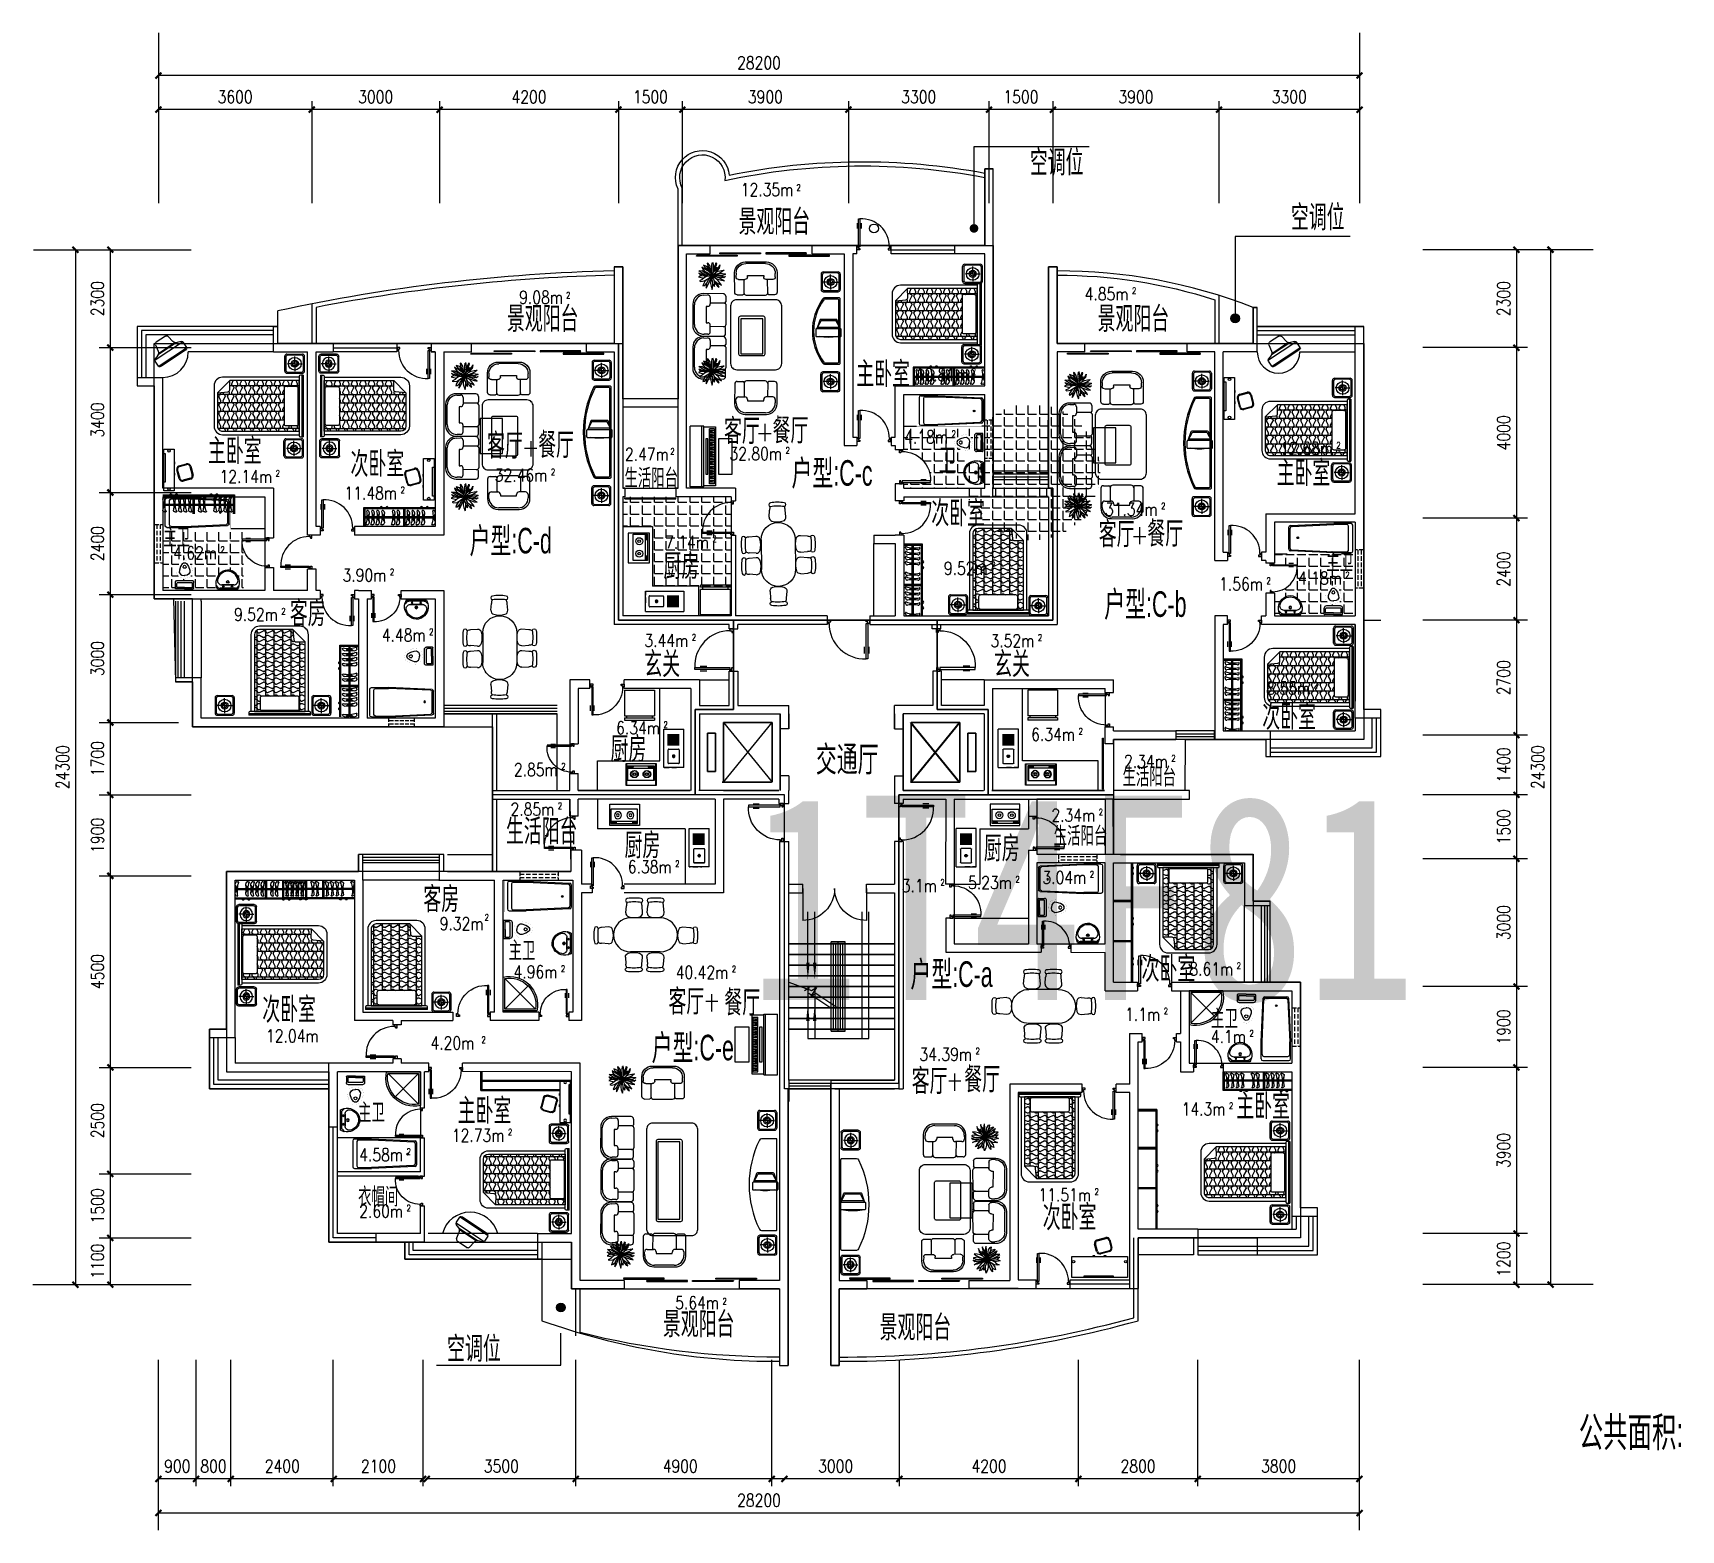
# Model space of a CAD drawing. Header units: millimetres. Extents: x 1143 to 39838, y 578 to 35727.
import ezdxf
from ezdxf.enums import TextEntityAlignment as Align

# ---------------------------------------------------------------- set-up
doc = ezdxf.new("R2010")
doc.units = ezdxf.units.MM
doc.linetypes.add('DASH', pattern=[0.35, 0.25, -0.1])
doc.linetypes.add('HIDDEN', pattern=[7.5, 5, -2.5])
for name, color, linetype in [('3', 7, 'Continuous'), ('4', 7, 'Continuous'), ('AXIS', 3, 'Continuous'), ('JJ', 8, 'Continuous'), ('PUB_TEXT', 7, 'Continuous'), ('PUB_WINDW', 7, 'Continuous'), ('STAIR', 2, 'Continuous'), ('T', 7, 'Continuous'), ('TC', 8, 'Continuous'), ('WALL', 255, 'Continuous'), ('WINDOW', 2, 'Continuous')]:
    doc.layers.add(name, color=color, linetype=linetype)
doc.styles.add('-宋体', font='SimSun.ttf', dxfattribs={"width": 0.8})
doc.styles.add('ATT', font='TXT')
doc.styles.add('DIM_FONT', font='SIMPLEX', dxfattribs={"width": 0.8})
doc.styles.add('HZ', font='txt', dxfattribs={"width": 0.7, "height": 5, "bigfont": 'hztxt'})
doc.styles.add('SIMPLEX', font='SIMPLEX.SHX')
doc.styles.get("Standard").update_dxf_attribs({"font": 'arial.ttf'})
doc.styles.add('STYLE1', font='swissko.ttf', dxfattribs={"width": 0.8})
doc.dimstyles.new('AXIS', dxfattribs={"dimtxt": 300, "dimasz": 1, "dimexe": 250, "dimexo": 300, "dimgap": 0.09, "dimtad": 1, "dimdec": 0, "dimzin": 0, "dimdsep": 46, "dimtxsty": 'DIM_FONT', "dimblk": '_DIMX', "dimcen": 0.09, "dimse1": 1, "dimse2": 1, "dimclrt": 7, "dimadec": 0, "dimazin": 0, "dimtfac": 1, "dimtdec": 0, "dimtix": 1, "dimtmove": 2, "dimatfit": 3, "dimldrblk": '_DIMX', "dimfxl": 1, "dimtolj": 1, "dimtzin": 0, "dimarcsym": 0})
pattern_1 = [(0, (98756.32, 65829.85), (0, 275), [200, -75]), (90, (98756.32, 65829.85), (-275, 2e-14), [200, -75])]

msp = doc.modelspace()

# ---------------------------------------------------------------- texts
at = {"layer": 'PUB_TEXT', "style": '-宋体', "width": 0.8}
msp.add_text('1T4F81', height=4800, dxfattribs=at).set_placement((17952, 13023))

# ---------------------------------------------------------------- blocks, each defined once
blk = doc.blocks.new('_DIMX')
at = {"const_width": 50}
blk.add_lwpolyline([(-70, -70), (70, 70)], dxfattribs=at)
blk = doc.blocks.new('*D36')
at = {"color": 0, "linetype": 'ByBlock', "transparency": 16777216}
blk.add_line((635853, 381159), (635853, 378761), dxfattribs=at)
at = {"layer": 'DEFPOINTS', "color": 0, "linetype": 'ByBlock', "transparency": 16777216}
for p in [(633653, 381160), (633653, 378760), (635853, 378760)]:
    blk.add_point(p, dxfattribs=at)
at = {"color": 0, "linetype": 'ByBlock', "transparency": 16777216}
for p, rotation in [((635853, 381160), 90), ((635853, 378760), 270)]:
    blk.add_blockref('_DIMX', p, dxfattribs=dict(at, rotation=rotation))
at = {"color": 7, "linetype": 'ByBlock', "transparency": 16777216, "insert": (635553, 379960), "char_height": 300, "attachment_point": 5, "rotation": 90, "style": 'DIM_FONT'}
blk.add_mtext('\\A1;2400', dxfattribs=at)
blk = doc.blocks.new('*D37')
at = {"color": 0, "linetype": 'ByBlock', "transparency": 16777216}
blk.add_line((635853, 385159), (635853, 381161), dxfattribs=at)
at = {"layer": 'DEFPOINTS', "color": 0, "linetype": 'ByBlock', "transparency": 16777216}
for p in [(633653, 385160), (633653, 381160), (635853, 381160)]:
    blk.add_point(p, dxfattribs=at)
at = {"color": 0, "linetype": 'ByBlock', "transparency": 16777216}
for p, rotation in [((635853, 385160), 90), ((635853, 381160), 270)]:
    blk.add_blockref('_DIMX', p, dxfattribs=dict(at, rotation=rotation))
at = {"color": 7, "linetype": 'ByBlock', "transparency": 16777216, "insert": (635553, 383160), "char_height": 300, "attachment_point": 5, "rotation": 90, "style": 'DIM_FONT'}
blk.add_mtext('\\A1;4000', dxfattribs=at)
blk = doc.blocks.new('*D38')
at = {"color": 0, "linetype": 'ByBlock', "transparency": 16777216}
blk.add_line((635853, 387459), (635853, 385161), dxfattribs=at)
at = {"layer": 'DEFPOINTS', "color": 0, "linetype": 'ByBlock', "transparency": 16777216}
for p in [(633653, 387460), (633653, 385160), (635853, 385160)]:
    blk.add_point(p, dxfattribs=at)
at = {"color": 0, "linetype": 'ByBlock', "transparency": 16777216}
for p, rotation in [((635853, 387460), 90), ((635853, 385160), 270)]:
    blk.add_blockref('_DIMX', p, dxfattribs=dict(at, rotation=rotation))
at = {"color": 7, "linetype": 'ByBlock', "transparency": 16777216, "insert": (635553, 386310), "char_height": 300, "attachment_point": 5, "rotation": 90, "style": 'DIM_FONT'}
blk.add_mtext('\\A1;2300', dxfattribs=at)
blk = doc.blocks.new('*D39')
at = {"color": 0, "linetype": 'ByBlock', "transparency": 16777216}
blk.add_line((635853, 376059), (635853, 374661), dxfattribs=at)
at = {"layer": 'DEFPOINTS', "color": 0, "linetype": 'ByBlock', "transparency": 16777216}
for p in [(633653, 376060), (633653, 374660), (635853, 374660)]:
    blk.add_point(p, dxfattribs=at)
at = {"color": 0, "linetype": 'ByBlock', "transparency": 16777216}
for p, rotation in [((635853, 376060), 90), ((635853, 374660), 270)]:
    blk.add_blockref('_DIMX', p, dxfattribs=dict(at, rotation=rotation))
at = {"color": 7, "linetype": 'ByBlock', "transparency": 16777216, "insert": (635553, 375360), "char_height": 300, "attachment_point": 5, "rotation": 90, "style": 'DIM_FONT'}
blk.add_mtext('\\A1;1400', dxfattribs=at)
blk = doc.blocks.new('*D40')
at = {"color": 0, "linetype": 'ByBlock', "transparency": 16777216}
blk.add_line((635853, 373159), (635853, 370161), dxfattribs=at)
at = {"layer": 'DEFPOINTS', "color": 0, "linetype": 'ByBlock', "transparency": 16777216}
for p in [(633653, 373160), (633653, 370160), (635853, 370160)]:
    blk.add_point(p, dxfattribs=at)
at = {"color": 0, "linetype": 'ByBlock', "transparency": 16777216}
for p, rotation in [((635853, 373160), 90), ((635853, 370160), 270)]:
    blk.add_blockref('_DIMX', p, dxfattribs=dict(at, rotation=rotation))
at = {"color": 7, "linetype": 'ByBlock', "transparency": 16777216, "insert": (635553, 371660), "char_height": 300, "attachment_point": 5, "rotation": 90, "style": 'DIM_FONT'}
blk.add_mtext('\\A1;3000', dxfattribs=at)
blk = doc.blocks.new('*D41')
at = {"color": 0, "linetype": 'ByBlock', "transparency": 16777216}
blk.add_line((635853, 370159), (635853, 368261), dxfattribs=at)
at = {"layer": 'DEFPOINTS', "color": 0, "linetype": 'ByBlock', "transparency": 16777216}
for p in [(633653, 370160), (633653, 368260), (635853, 368260)]:
    blk.add_point(p, dxfattribs=at)
at = {"color": 0, "linetype": 'ByBlock', "transparency": 16777216}
for p, rotation in [((635853, 370160), 90), ((635853, 368260), 270)]:
    blk.add_blockref('_DIMX', p, dxfattribs=dict(at, rotation=rotation))
at = {"color": 7, "linetype": 'ByBlock', "transparency": 16777216, "insert": (635553, 369210), "char_height": 300, "attachment_point": 5, "rotation": 90, "style": 'DIM_FONT'}
blk.add_mtext('\\A1;1900', dxfattribs=at)
blk = doc.blocks.new('*D42')
at = {"color": 0, "linetype": 'ByBlock', "transparency": 16777216}
blk.add_line((635853, 364359), (635853, 363161), dxfattribs=at)
at = {"layer": 'DEFPOINTS', "color": 0, "linetype": 'ByBlock', "transparency": 16777216}
for p in [(633653, 364360), (633653, 363160), (635853, 363160)]:
    blk.add_point(p, dxfattribs=at)
at = {"color": 0, "linetype": 'ByBlock', "transparency": 16777216}
for p, rotation in [((635853, 364360), 90), ((635853, 363160), 270)]:
    blk.add_blockref('_DIMX', p, dxfattribs=dict(at, rotation=rotation))
at = {"color": 7, "linetype": 'ByBlock', "transparency": 16777216, "insert": (635553, 363760), "char_height": 300, "attachment_point": 5, "rotation": 90, "style": 'DIM_FONT'}
blk.add_mtext('\\A1;1200', dxfattribs=at)
blk = doc.blocks.new('*D43')
at = {"color": 0, "linetype": 'ByBlock', "transparency": 16777216}
blk.add_line((635853, 368259), (635853, 364361), dxfattribs=at)
at = {"layer": 'DEFPOINTS', "color": 0, "linetype": 'ByBlock', "transparency": 16777216}
for p in [(633653, 368260), (633653, 364360), (635853, 364360)]:
    blk.add_point(p, dxfattribs=at)
at = {"color": 0, "linetype": 'ByBlock', "transparency": 16777216}
for p, rotation in [((635853, 368260), 90), ((635853, 364360), 270)]:
    blk.add_blockref('_DIMX', p, dxfattribs=dict(at, rotation=rotation))
at = {"color": 7, "linetype": 'ByBlock', "transparency": 16777216, "insert": (635553, 366310), "char_height": 300, "attachment_point": 5, "rotation": 90, "style": 'DIM_FONT'}
blk.add_mtext('\\A1;3900', dxfattribs=at)
blk = doc.blocks.new('*D44')
at = {"color": 0, "linetype": 'ByBlock', "transparency": 16777216}
blk.add_line((635853, 378759), (635853, 376061), dxfattribs=at)
at = {"layer": 'DEFPOINTS', "color": 0, "linetype": 'ByBlock', "transparency": 16777216}
for p in [(633653, 378760), (633653, 376060), (635853, 376060)]:
    blk.add_point(p, dxfattribs=at)
at = {"color": 0, "linetype": 'ByBlock', "transparency": 16777216}
for p, rotation in [((635853, 378760), 90), ((635853, 376060), 270)]:
    blk.add_blockref('_DIMX', p, dxfattribs=dict(at, rotation=rotation))
at = {"color": 7, "linetype": 'ByBlock', "transparency": 16777216, "insert": (635553, 377410), "char_height": 300, "attachment_point": 5, "rotation": 90, "style": 'DIM_FONT'}
blk.add_mtext('\\A1;2700', dxfattribs=at)
blk = doc.blocks.new('*D45')
at = {"color": 0, "linetype": 'ByBlock', "transparency": 16777216}
blk.add_line((636653, 387459), (636653, 363161), dxfattribs=at)
at = {"layer": 'DEFPOINTS', "color": 0, "linetype": 'ByBlock', "transparency": 16777216}
for p in [(633653, 387460), (633653, 363160), (636653, 363160)]:
    blk.add_point(p, dxfattribs=at)
at = {"color": 0, "linetype": 'ByBlock', "transparency": 16777216}
for p, rotation in [((636653, 387460), 90), ((636653, 363160), 270)]:
    blk.add_blockref('_DIMX', p, dxfattribs=dict(at, rotation=rotation))
at = {"color": 7, "linetype": 'ByBlock', "transparency": 16777216, "insert": (636353, 375310), "char_height": 300, "attachment_point": 5, "rotation": 90, "style": 'DIM_FONT'}
blk.add_mtext('\\A1;24300', dxfattribs=at)
blk = doc.blocks.new('A$C2EAD2DD6')
at = {"layer": 'JJ'}
for p, q in [((0, 0, -1600), (0, 1450, -1600)), ((64, 1450, -1600), (0, 1450, -1600)), ((30, 0, -1600), (30, 1450, -1600)), ((90, 26, -1600), (90, 1424, -1600)), ((1890, 1400, -1600), (90, 1400, -1600)), ((90, 1320, -1600), (90, 130, -1600)), ((1890, 1320, -1600), (90, 1320, -1600)), ((90, 1254, -1600), (177, 1254, -1600)), ((135, 1231, -1600), (130, 1221, -1600)), ((135, 1231, -1600), (130, 1221, -1600)), ((130, 1202, -1600), (140, 1182, -1600)), ((130, 1202, -1600), (140, 1182, -1600)), ((131, 1221, -1600), (131, 1201, -1600)), ((148, 1244, -1600), (136, 1231, -1600)), ((161, 1264, -1600), (141, 1254, -1600)), ((168, 1254, -1600), (148, 1244, -1600)), ((403, 1186, -1600), (160, 1186, -1600)), ((173, 1276, -1600), (161, 1264, -1600)), ((171, 1320, -1600), (178, 1306, -1600)), ((171, 1320, -1600), (178, 1306, -1600)), ((178, 1286, -1600), (173, 1276, -1600)), ((178, 1286, -1600), (173, 1276, -1600)), ((177, 1254, -1600), (377, 1254, -1600)), ((177, 1254, -1600), (177, 1254, -1600)), ((178, 1286, -1600), (178, 1306, -1600)), ((236, 1320, -1600), (228, 1306, -1600)), ((236, 1320, -1600), (228, 1306, -1600)), ((228, 1286, -1600), (228, 1306, -1600)), ((228, 1286, -1600), (233, 1276, -1600)), ((228, 1286, -1600), (233, 1276, -1600)), ((233, 1276, -1600), (246, 1264, -1600)), ((239, 1254, -1600), (259, 1244, -1600)), ((246, 1264, -1600), (266, 1254, -1600)), ((259, 1244, -1600), (271, 1232, -1600)), ((276, 1201, -1600), (269, 1186, -1600)), ((276, 1201, -1600), (269, 1186, -1600)), ((271, 1232, -1600), (276, 1222, -1600)), ((271, 1232, -1600), (276, 1222, -1600)), ((276, 1221, -1600), (276, 1201, -1600)), ((335, 1231, -1600), (330, 1221, -1600)), ((335, 1231, -1600), (330, 1221, -1600)), ((330, 1202, -1600), (338, 1186, -1600)), ((330, 1202, -1600), (338, 1186, -1600)), ((331, 1221, -1600), (331, 1201, -1600)), ((348, 1244, -1600), (336, 1231, -1600)), ((361, 1264, -1600), (341, 1254, -1600)), ((368, 1254, -1600), (348, 1244, -1600)), ((373, 1276, -1600), (361, 1264, -1600)), ((371, 1320, -1600), (378, 1306, -1600)), ((371, 1320, -1600), (378, 1306, -1600)), ((378, 1286, -1600), (373, 1276, -1600)), ((378, 1286, -1600), (373, 1276, -1600)), ((377, 1254, -1600), (577, 1254, -1600)), ((377, 1254, -1600), (377, 1254, -1600)), ((378, 1286, -1600), (378, 1306, -1600)), ((436, 1320, -1600), (428, 1306, -1600)), ((436, 1320, -1600), (428, 1306, -1600)), ((428, 1286, -1600), (428, 1306, -1600)), ((428, 1286, -1600), (433, 1276, -1600)), ((428, 1286, -1600), (433, 1276, -1600)), ((433, 1276, -1600), (446, 1264, -1600)), ((439, 1254, -1600), (459, 1244, -1600)), ((446, 1264, -1600), (466, 1254, -1600)), ((476, 1201, -1600), (448, 1145, -1600)), ((476, 1201, -1600), (448, 1145, -1600)), ((459, 1244, -1600), (471, 1232, -1600)), ((471, 1232, -1600), (476, 1222, -1600)), ((471, 1232, -1600), (476, 1222, -1600)), ((476, 1221, -1600), (476, 1201, -1600)), ((535, 1231, -1600), (530, 1221, -1600)), ((535, 1231, -1600), (530, 1221, -1600)), ((530, 1202, -1600), (578, 1106, -1600)), ((530, 1202, -1600), (578, 1106, -1600)), ((531, 1221, -1600), (531, 1201, -1600)), ((548, 1244, -1600), (536, 1231, -1600)), ((561, 1264, -1600), (541, 1254, -1600)), ((568, 1254, -1600), (548, 1244, -1600)), ((573, 1276, -1600), (561, 1264, -1600)), ((571, 1320, -1600), (578, 1306, -1600)), ((571, 1320, -1600), (578, 1306, -1600)), ((578, 1286, -1600), (573, 1276, -1600)), ((578, 1286, -1600), (573, 1276, -1600)), ((577, 1254, -1600), (577, 1254, -1600)), ((577, 1254, -1600), (777, 1254, -1600)), ((578, 1286, -1600), (578, 1306, -1600)), ((636, 1320, -1600), (628, 1306, -1600)), ((636, 1320, -1600), (628, 1306, -1600)), ((628, 1286, -1600), (628, 1306, -1600)), ((628, 1286, -1600), (633, 1276, -1600)), ((628, 1286, -1600), (633, 1276, -1600)), ((676, 1201, -1600), (628, 1106, -1600)), ((676, 1201, -1600), (628, 1106, -1600)), ((633, 1276, -1600), (646, 1264, -1600)), ((639, 1254, -1600), (659, 1244, -1600)), ((646, 1264, -1600), (666, 1254, -1600)), ((659, 1244, -1600), (671, 1232, -1600)), ((671, 1232, -1600), (676, 1222, -1600)), ((671, 1232, -1600), (676, 1222, -1600)), ((676, 1221, -1600), (676, 1201, -1600)), ((735, 1231, -1600), (730, 1221, -1600)), ((735, 1231, -1600), (730, 1221, -1600)), ((730, 1202, -1600), (778, 1106, -1600)), ((730, 1202, -1600), (778, 1106, -1600)), ((731, 1221, -1600), (731, 1201, -1600)), ((748, 1244, -1600), (736, 1231, -1600)), ((761, 1264, -1600), (741, 1254, -1600)), ((768, 1254, -1600), (748, 1244, -1600)), ((773, 1276, -1600), (761, 1264, -1600)), ((771, 1320, -1600), (778, 1306, -1600)), ((771, 1320, -1600), (778, 1306, -1600)), ((778, 1286, -1600), (773, 1276, -1600)), ((778, 1286, -1600), (773, 1276, -1600)), ((777, 1254, -1600), (977, 1254, -1600)), ((777, 1254, -1600), (777, 1254, -1600)), ((778, 1286, -1600), (778, 1306, -1600)), ((836, 1320, -1600), (828, 1306, -1600)), ((836, 1320, -1600), (828, 1306, -1600)), ((828, 1286, -1600), (828, 1306, -1600)), ((828, 1286, -1600), (833, 1276, -1600)), ((828, 1286, -1600), (833, 1276, -1600)), ((876, 1201, -1600), (828, 1106, -1600)), ((876, 1201, -1600), (828, 1106, -1600)), ((833, 1276, -1600), (846, 1264, -1600)), ((839, 1254, -1600), (859, 1244, -1600)), ((846, 1264, -1600), (866, 1254, -1600)), ((859, 1244, -1600), (871, 1232, -1600)), ((871, 1232, -1600), (876, 1222, -1600)), ((871, 1232, -1600), (876, 1222, -1600)), ((876, 1221, -1600), (876, 1201, -1600)), ((935, 1231, -1600), (930, 1221, -1600)), ((935, 1231, -1600), (930, 1221, -1600)), ((930, 1202, -1600), (978, 1106, -1600)), ((930, 1202, -1600), (978, 1106, -1600)), ((931, 1221, -1600), (931, 1201, -1600)), ((948, 1244, -1600), (936, 1231, -1600)), ((961, 1264, -1600), (941, 1254, -1600)), ((968, 1254, -1600), (948, 1244, -1600)), ((973, 1276, -1600), (961, 1264, -1600)), ((971, 1320, -1600), (978, 1306, -1600)), ((971, 1320, -1600), (978, 1306, -1600)), ((978, 1286, -1600), (973, 1276, -1600)), ((978, 1286, -1600), (973, 1276, -1600)), ((977, 1254, -1600), (978, 1254, -1600)), ((978, 1286, -1600), (978, 1306, -1600)), ((978, 1254, -1600), (1178, 1254, -1600)), ((1036, 1320, -1600), (1028, 1306, -1600)), ((1036, 1320, -1600), (1028, 1306, -1600)), ((1028, 1286, -1600), (1028, 1306, -1600)), ((1028, 1286, -1600), (1033, 1276, -1600)), ((1028, 1286, -1600), (1033, 1276, -1600)), ((1076, 1201, -1600), (1028, 1106, -1600)), ((1076, 1201, -1600), (1028, 1106, -1600)), ((1033, 1276, -1600), (1046, 1264, -1600)), ((1039, 1254, -1600), (1059, 1244, -1600)), ((1046, 1264, -1600), (1066, 1254, -1600)), ((1059, 1244, -1600), (1071, 1232, -1600)), ((1071, 1232, -1600), (1076, 1222, -1600)), ((1071, 1232, -1600), (1076, 1222, -1600)), ((1076, 1221, -1600), (1076, 1201, -1600)), ((1135, 1231, -1600), (1130, 1221, -1600)), ((1135, 1231, -1600), (1130, 1221, -1600)), ((1130, 1202, -1600), (1178, 1106, -1600)), ((1130, 1202, -1600), (1178, 1106, -1600)), ((1131, 1221, -1600), (1131, 1201, -1600)), ((1148, 1244, -1600), (1136, 1231, -1600)), ((1161, 1264, -1600), (1141, 1254, -1600)), ((1168, 1254, -1600), (1148, 1244, -1600)), ((1173, 1276, -1600), (1161, 1264, -1600)), ((1171, 1320, -1600), (1178, 1306, -1600)), ((1171, 1320, -1600), (1178, 1306, -1600)), ((1178, 1286, -1600), (1173, 1276, -1600)), ((1178, 1286, -1600), (1173, 1276, -1600)), ((1178, 1286, -1600), (1178, 1306, -1600)), ((1178, 1254, -1600), (1178, 1254, -1600)), ((1178, 1254, -1600), (1378, 1254, -1600)), ((1236, 1320, -1600), (1228, 1306, -1600)), ((1236, 1320, -1600), (1228, 1306, -1600)), ((1228, 1286, -1600), (1228, 1306, -1600)), ((1228, 1286, -1600), (1233, 1276, -1600)), ((1228, 1286, -1600), (1233, 1276, -1600)), ((1276, 1201, -1600), (1228, 1106, -1600)), ((1276, 1201, -1600), (1228, 1106, -1600)), ((1233, 1276, -1600), (1246, 1264, -1600)), ((1239, 1254, -1600), (1259, 1244, -1600)), ((1246, 1264, -1600), (1266, 1254, -1600)), ((1259, 1244, -1600), (1271, 1232, -1600)), ((1271, 1232, -1600), (1276, 1222, -1600)), ((1271, 1232, -1600), (1276, 1222, -1600)), ((1276, 1221, -1600), (1276, 1201, -1600)), ((1335, 1231, -1600), (1330, 1221, -1600)), ((1335, 1231, -1600), (1330, 1221, -1600)), ((1330, 1202, -1600), (1378, 1106, -1600)), ((1330, 1202, -1600), (1378, 1106, -1600)), ((1331, 1221, -1600), (1331, 1201, -1600)), ((1348, 1244, -1600), (1336, 1231, -1600)), ((1361, 1264, -1600), (1341, 1254, -1600)), ((1368, 1254, -1600), (1348, 1244, -1600)), ((1373, 1276, -1600), (1361, 1264, -1600)), ((1371, 1320, -1600), (1378, 1306, -1600)), ((1371, 1320, -1600), (1378, 1306, -1600)), ((1378, 1286, -1600), (1373, 1276, -1600)), ((1378, 1286, -1600), (1373, 1276, -1600)), ((1378, 1286, -1600), (1378, 1306, -1600)), ((1378, 1254, -1600), (1378, 1254, -1600)), ((1378, 1254, -1600), (1578, 1254, -1600)), ((1436, 1320, -1600), (1428, 1306, -1600)), ((1436, 1320, -1600), (1428, 1306, -1600)), ((1428, 1286, -1600), (1428, 1306, -1600)), ((1428, 1286, -1600), (1433, 1276, -1600)), ((1428, 1286, -1600), (1433, 1276, -1600)), ((1476, 1201, -1600), (1428, 1106, -1600)), ((1476, 1201, -1600), (1428, 1106, -1600)), ((1433, 1276, -1600), (1446, 1264, -1600)), ((1439, 1254, -1600), (1459, 1244, -1600)), ((1446, 1264, -1600), (1466, 1254, -1600)), ((1459, 1244, -1600), (1471, 1232, -1600)), ((1471, 1232, -1600), (1476, 1222, -1600)), ((1471, 1232, -1600), (1476, 1222, -1600)), ((1476, 1221, -1600), (1476, 1201, -1600)), ((1535, 1231, -1600), (1530, 1221, -1600)), ((1535, 1231, -1600), (1530, 1221, -1600)), ((1530, 1202, -1600), (1578, 1106, -1600)), ((1530, 1202, -1600), (1578, 1106, -1600)), ((1531, 1221, -1600), (1531, 1201, -1600)), ((1548, 1244, -1600), (1536, 1231, -1600)), ((1561, 1264, -1600), (1541, 1254, -1600)), ((1568, 1254, -1600), (1548, 1244, -1600)), ((1573, 1276, -1600), (1561, 1264, -1600)), ((1571, 1320, -1600), (1578, 1306, -1600)), ((1571, 1320, -1600), (1578, 1306, -1600)), ((1578, 1286, -1600), (1573, 1276, -1600)), ((1578, 1286, -1600), (1573, 1276, -1600)), ((1578, 1286, -1600), (1578, 1306, -1600)), ((1578, 1254, -1600), (1778, 1254, -1600)), ((1578, 1254, -1600), (1578, 1254, -1600)), ((1636, 1320, -1600), (1628, 1306, -1600)), ((1636, 1320, -1600), (1628, 1306, -1600)), ((1628, 1286, -1600), (1628, 1306, -1600)), ((1628, 1286, -1600), (1633, 1276, -1600)), ((1628, 1286, -1600), (1633, 1276, -1600)), ((1676, 1201, -1600), (1628, 1106, -1600)), ((1676, 1201, -1600), (1628, 1106, -1600)), ((1633, 1276, -1600), (1646, 1264, -1600)), ((1639, 1254, -1600), (1659, 1244, -1600)), ((1646, 1264, -1600), (1666, 1254, -1600)), ((1659, 1244, -1600), (1671, 1232, -1600)), ((1671, 1232, -1600), (1676, 1222, -1600)), ((1671, 1232, -1600), (1676, 1222, -1600)), ((1676, 1221, -1600), (1676, 1201, -1600)), ((1735, 1231, -1600), (1730, 1221, -1600)), ((1735, 1231, -1600), (1730, 1221, -1600)), ((1730, 1202, -1600), (1778, 1106, -1600)), ((1730, 1202, -1600), (1778, 1106, -1600)), ((1731, 1221, -1600), (1731, 1201, -1600)), ((1748, 1244, -1600), (1736, 1231, -1600)), ((1761, 1264, -1600), (1741, 1254, -1600)), ((1768, 1254, -1600), (1748, 1244, -1600)), ((1773, 1276, -1600), (1761, 1264, -1600)), ((1771, 1320, -1600), (1778, 1306, -1600)), ((1771, 1320, -1600), (1778, 1306, -1600)), ((1778, 1286, -1600), (1773, 1276, -1600)), ((1778, 1286, -1600), (1773, 1276, -1600)), ((1778, 1286, -1600), (1778, 1306, -1600)), ((1778, 1254, -1600), (1978, 1254, -1600)), ((1778, 1254, -1600), (1778, 1254, -1600)), ((1836, 1320, -1600), (1828, 1306, -1600)), ((1836, 1320, -1600), (1828, 1306, -1600)), ((1828, 1286, -1600), (1828, 1306, -1600)), ((1828, 1286, -1600), (1833, 1276, -1600)), ((1828, 1286, -1600), (1833, 1276, -1600)), ((1876, 1201, -1600), (1828, 1106, -1600)), ((1876, 1201, -1600), (1828, 1106, -1600)), ((1833, 1276, -1600), (1846, 1264, -1600)), ((1839, 1254, -1600), (1859, 1244, -1600)), ((1846, 1264, -1600), (1866, 1254, -1600)), ((1859, 1244, -1600), (1871, 1232, -1600)), ((1871, 1232, -1600), (1876, 1222, -1600)), ((1871, 1232, -1600), (1876, 1222, -1600)), ((1876, 1221, -1600), (1876, 1201, -1600)), ((1935, 1231, -1600), (1930, 1221, -1600)), ((1935, 1231, -1600), (1930, 1221, -1600)), ((1930, 1202, -1600), (1978, 1106, -1600)), ((1930, 1202, -1600), (1978, 1106, -1600)), ((1931, 1221, -1600), (1931, 1201, -1600)), ((1948, 1244, -1600), (1936, 1231, -1600)), ((1961, 1264, -1600), (1941, 1254, -1600)), ((1968, 1254, -1600), (1948, 1244, -1600)), ((1973, 1276, -1600), (1961, 1264, -1600)), ((1977, 1283, -1600), (1973, 1276, -1600)), ((1977, 1283, -1600), (1973, 1276, -1600)), ((1978, 1254, -1600), (1979, 1254, -1600)), ((1979, 1254, -1600), (1997, 1254, -1600)), ((2010, 415, -1600), (2010, 1200, -1600)), ((2090, 250, -1600), (2090, 1200, -1600)), ((90, 1054, -1600), (115, 1054, -1600)), ((90, 854, -1600), (115, 854, -1600)), ((115, 1142, -1600), (115, 311, -1600)), ((448, 311, -1600), (448, 1142, -1600)), ((448, 1062, -1600), (466, 1054, -1600)), ((448, 1054, -1600), (577, 1054, -1600)), ((448, 1049, -1600), (459, 1044, -1600)), ((476, 1001, -1600), (448, 945, -1600)), ((476, 1001, -1600), (448, 945, -1600)), ((448, 862, -1600), (466, 854, -1600)), ((448, 854, -1600), (577, 854, -1600)), ((448, 849, -1600), (459, 844, -1600)), ((476, 801, -1600), (448, 745, -1600)), ((476, 801, -1600), (448, 745, -1600)), ((459, 1044, -1600), (471, 1032, -1600)), ((459, 844, -1600), (471, 832, -1600)), ((471, 1032, -1600), (476, 1022, -1600)), ((471, 1032, -1600), (476, 1022, -1600)), ((471, 832, -1600), (476, 822, -1600)), ((471, 832, -1600), (476, 822, -1600)), ((476, 1021, -1600), (476, 1001, -1600)), ((476, 821, -1600), (476, 801, -1600)), ((535, 1031, -1600), (530, 1021, -1600)), ((535, 1031, -1600), (530, 1021, -1600)), ((530, 1002, -1600), (578, 906, -1600)), ((530, 1002, -1600), (578, 906, -1600)), ((535, 831, -1600), (530, 821, -1600)), ((535, 831, -1600), (530, 821, -1600)), ((530, 802, -1600), (578, 706, -1600)), ((530, 802, -1600), (578, 706, -1600)), ((531, 1021, -1600), (531, 1001, -1600)), ((531, 821, -1600), (531, 801, -1600)), ((548, 1044, -1600), (536, 1031, -1600)), ((548, 844, -1600), (536, 831, -1600)), ((561, 1064, -1600), (541, 1054, -1600)), ((561, 864, -1600), (541, 854, -1600)), ((568, 1054, -1600), (548, 1044, -1600)), ((568, 854, -1600), (548, 844, -1600)), ((573, 1076, -1600), (561, 1064, -1600)), ((573, 876, -1600), (561, 864, -1600)), ((578, 1086, -1600), (573, 1076, -1600)), ((578, 1086, -1600), (573, 1076, -1600)), ((578, 886, -1600), (573, 876, -1600)), ((578, 886, -1600), (573, 876, -1600)), ((577, 1054, -1600), (577, 1054, -1600)), ((577, 1054, -1600), (777, 1054, -1600)), ((577, 854, -1600), (577, 854, -1600)), ((577, 854, -1600), (777, 854, -1600)), ((578, 1086, -1600), (578, 1106, -1600)), ((578, 886, -1600), (578, 906, -1600)), ((628, 1086, -1600), (628, 1106, -1600)), ((628, 1086, -1600), (633, 1076, -1600)), ((628, 1086, -1600), (633, 1076, -1600)), ((676, 1001, -1600), (628, 906, -1600)), ((676, 1001, -1600), (628, 906, -1600)), ((628, 886, -1600), (628, 906, -1600)), ((628, 886, -1600), (633, 876, -1600)), ((628, 886, -1600), (633, 876, -1600)), ((676, 801, -1600), (628, 706, -1600)), ((676, 801, -1600), (628, 706, -1600)), ((633, 1076, -1600), (646, 1064, -1600)), ((633, 876, -1600), (646, 864, -1600)), ((639, 1054, -1600), (659, 1044, -1600)), ((639, 854, -1600), (659, 844, -1600)), ((646, 1064, -1600), (666, 1054, -1600)), ((646, 864, -1600), (666, 854, -1600)), ((659, 1044, -1600), (671, 1032, -1600)), ((659, 844, -1600), (671, 832, -1600)), ((671, 1032, -1600), (676, 1022, -1600)), ((671, 1032, -1600), (676, 1022, -1600)), ((671, 832, -1600), (676, 822, -1600)), ((671, 832, -1600), (676, 822, -1600)), ((676, 1021, -1600), (676, 1001, -1600)), ((676, 821, -1600), (676, 801, -1600)), ((735, 1031, -1600), (730, 1021, -1600)), ((735, 1031, -1600), (730, 1021, -1600)), ((730, 1002, -1600), (778, 906, -1600)), ((730, 1002, -1600), (778, 906, -1600)), ((735, 831, -1600), (730, 821, -1600)), ((735, 831, -1600), (730, 821, -1600)), ((730, 802, -1600), (778, 706, -1600)), ((730, 802, -1600), (778, 706, -1600)), ((731, 1021, -1600), (731, 1001, -1600)), ((731, 821, -1600), (731, 801, -1600)), ((748, 1044, -1600), (736, 1031, -1600)), ((748, 844, -1600), (736, 831, -1600)), ((761, 1064, -1600), (741, 1054, -1600)), ((761, 864, -1600), (741, 854, -1600)), ((768, 1054, -1600), (748, 1044, -1600)), ((768, 854, -1600), (748, 844, -1600)), ((773, 1076, -1600), (761, 1064, -1600)), ((773, 876, -1600), (761, 864, -1600)), ((778, 1086, -1600), (773, 1076, -1600)), ((778, 1086, -1600), (773, 1076, -1600)), ((778, 886, -1600), (773, 876, -1600)), ((778, 886, -1600), (773, 876, -1600)), ((777, 1054, -1600), (977, 1054, -1600)), ((777, 1054, -1600), (777, 1054, -1600)), ((777, 854, -1600), (977, 854, -1600)), ((777, 854, -1600), (777, 854, -1600)), ((778, 1086, -1600), (778, 1106, -1600)), ((778, 886, -1600), (778, 906, -1600)), ((828, 1086, -1600), (828, 1106, -1600)), ((828, 1086, -1600), (833, 1076, -1600)), ((828, 1086, -1600), (833, 1076, -1600)), ((876, 1001, -1600), (828, 906, -1600)), ((876, 1001, -1600), (828, 906, -1600)), ((828, 886, -1600), (828, 906, -1600)), ((828, 886, -1600), (833, 876, -1600)), ((828, 886, -1600), (833, 876, -1600)), ((876, 801, -1600), (828, 706, -1600)), ((876, 801, -1600), (828, 706, -1600)), ((833, 1076, -1600), (846, 1064, -1600)), ((833, 876, -1600), (846, 864, -1600)), ((839, 1054, -1600), (859, 1044, -1600)), ((839, 854, -1600), (859, 844, -1600)), ((846, 1064, -1600), (866, 1054, -1600)), ((846, 864, -1600), (866, 854, -1600)), ((859, 1044, -1600), (871, 1032, -1600)), ((859, 844, -1600), (871, 832, -1600)), ((871, 1032, -1600), (876, 1022, -1600)), ((871, 1032, -1600), (876, 1022, -1600)), ((871, 832, -1600), (876, 822, -1600)), ((871, 832, -1600), (876, 822, -1600)), ((876, 1021, -1600), (876, 1001, -1600)), ((876, 821, -1600), (876, 801, -1600)), ((935, 1031, -1600), (930, 1021, -1600)), ((935, 1031, -1600), (930, 1021, -1600)), ((930, 1002, -1600), (978, 906, -1600)), ((930, 1002, -1600), (978, 906, -1600)), ((935, 831, -1600), (930, 821, -1600)), ((935, 831, -1600), (930, 821, -1600)), ((930, 802, -1600), (978, 706, -1600)), ((930, 802, -1600), (978, 706, -1600)), ((931, 1021, -1600), (931, 1001, -1600)), ((931, 821, -1600), (931, 801, -1600)), ((948, 1044, -1600), (936, 1031, -1600)), ((948, 844, -1600), (936, 831, -1600)), ((961, 1064, -1600), (941, 1054, -1600)), ((961, 864, -1600), (941, 854, -1600)), ((968, 1054, -1600), (948, 1044, -1600)), ((968, 854, -1600), (948, 844, -1600)), ((973, 1076, -1600), (961, 1064, -1600)), ((973, 876, -1600), (961, 864, -1600)), ((978, 1086, -1600), (973, 1076, -1600)), ((978, 1086, -1600), (973, 1076, -1600)), ((978, 886, -1600), (973, 876, -1600)), ((978, 886, -1600), (973, 876, -1600)), ((977, 1054, -1600), (978, 1054, -1600)), ((977, 854, -1600), (978, 854, -1600)), ((978, 1086, -1600), (978, 1106, -1600)), ((978, 1054, -1600), (1178, 1054, -1600)), ((978, 886, -1600), (978, 906, -1600)), ((978, 854, -1600), (1178, 854, -1600)), ((1028, 1086, -1600), (1028, 1106, -1600)), ((1028, 1086, -1600), (1033, 1076, -1600)), ((1028, 1086, -1600), (1033, 1076, -1600)), ((1076, 1001, -1600), (1028, 906, -1600)), ((1076, 1001, -1600), (1028, 906, -1600)), ((1028, 886, -1600), (1028, 906, -1600)), ((1028, 886, -1600), (1033, 876, -1600)), ((1028, 886, -1600), (1033, 876, -1600)), ((1076, 801, -1600), (1028, 706, -1600)), ((1076, 801, -1600), (1028, 706, -1600)), ((1033, 1076, -1600), (1046, 1064, -1600)), ((1033, 876, -1600), (1046, 864, -1600)), ((1039, 1054, -1600), (1059, 1044, -1600)), ((1039, 854, -1600), (1059, 844, -1600)), ((1046, 1064, -1600), (1066, 1054, -1600)), ((1046, 864, -1600), (1066, 854, -1600)), ((1059, 1044, -1600), (1071, 1032, -1600)), ((1059, 844, -1600), (1071, 832, -1600)), ((1071, 1032, -1600), (1076, 1022, -1600)), ((1071, 1032, -1600), (1076, 1022, -1600)), ((1071, 832, -1600), (1076, 822, -1600)), ((1071, 832, -1600), (1076, 822, -1600)), ((1076, 1021, -1600), (1076, 1001, -1600)), ((1076, 821, -1600), (1076, 801, -1600)), ((1135, 1031, -1600), (1130, 1021, -1600)), ((1135, 1031, -1600), (1130, 1021, -1600)), ((1130, 1002, -1600), (1178, 906, -1600)), ((1130, 1002, -1600), (1178, 906, -1600)), ((1135, 831, -1600), (1130, 821, -1600)), ((1135, 831, -1600), (1130, 821, -1600)), ((1130, 802, -1600), (1178, 706, -1600)), ((1130, 802, -1600), (1178, 706, -1600)), ((1131, 1021, -1600), (1131, 1001, -1600)), ((1131, 821, -1600), (1131, 801, -1600)), ((1148, 1044, -1600), (1136, 1031, -1600)), ((1148, 844, -1600), (1136, 831, -1600)), ((1161, 1064, -1600), (1141, 1054, -1600)), ((1161, 864, -1600), (1141, 854, -1600)), ((1168, 1054, -1600), (1148, 1044, -1600)), ((1168, 854, -1600), (1148, 844, -1600)), ((1173, 1076, -1600), (1161, 1064, -1600)), ((1173, 876, -1600), (1161, 864, -1600)), ((1178, 1086, -1600), (1173, 1076, -1600)), ((1178, 1086, -1600), (1173, 1076, -1600)), ((1178, 886, -1600), (1173, 876, -1600)), ((1178, 886, -1600), (1173, 876, -1600)), ((1178, 1086, -1600), (1178, 1106, -1600)), ((1178, 1054, -1600), (1178, 1054, -1600)), ((1178, 1054, -1600), (1378, 1054, -1600)), ((1178, 886, -1600), (1178, 906, -1600)), ((1178, 854, -1600), (1178, 854, -1600)), ((1178, 854, -1600), (1378, 854, -1600)), ((1228, 1086, -1600), (1228, 1106, -1600)), ((1228, 1086, -1600), (1233, 1076, -1600)), ((1228, 1086, -1600), (1233, 1076, -1600)), ((1276, 1001, -1600), (1228, 906, -1600)), ((1276, 1001, -1600), (1228, 906, -1600)), ((1228, 886, -1600), (1228, 906, -1600)), ((1228, 886, -1600), (1233, 876, -1600)), ((1228, 886, -1600), (1233, 876, -1600)), ((1276, 801, -1600), (1228, 706, -1600)), ((1276, 801, -1600), (1228, 706, -1600)), ((1233, 1076, -1600), (1246, 1064, -1600)), ((1233, 876, -1600), (1246, 864, -1600)), ((1239, 1054, -1600), (1259, 1044, -1600)), ((1239, 854, -1600), (1259, 844, -1600)), ((1246, 1064, -1600), (1266, 1054, -1600)), ((1246, 864, -1600), (1266, 854, -1600)), ((1259, 1044, -1600), (1271, 1032, -1600)), ((1259, 844, -1600), (1271, 832, -1600)), ((1271, 1032, -1600), (1276, 1022, -1600)), ((1271, 1032, -1600), (1276, 1022, -1600)), ((1271, 832, -1600), (1276, 822, -1600)), ((1271, 832, -1600), (1276, 822, -1600)), ((1276, 1021, -1600), (1276, 1001, -1600)), ((1276, 821, -1600), (1276, 801, -1600)), ((1335, 1031, -1600), (1330, 1021, -1600)), ((1335, 1031, -1600), (1330, 1021, -1600)), ((1330, 1002, -1600), (1378, 906, -1600)), ((1330, 1002, -1600), (1378, 906, -1600)), ((1335, 831, -1600), (1330, 821, -1600)), ((1335, 831, -1600), (1330, 821, -1600)), ((1330, 802, -1600), (1378, 706, -1600)), ((1330, 802, -1600), (1378, 706, -1600)), ((1331, 1021, -1600), (1331, 1001, -1600)), ((1331, 821, -1600), (1331, 801, -1600)), ((1348, 1044, -1600), (1336, 1031, -1600)), ((1348, 844, -1600), (1336, 831, -1600)), ((1361, 1064, -1600), (1341, 1054, -1600)), ((1361, 864, -1600), (1341, 854, -1600)), ((1368, 1054, -1600), (1348, 1044, -1600)), ((1368, 854, -1600), (1348, 844, -1600)), ((1373, 1076, -1600), (1361, 1064, -1600)), ((1373, 876, -1600), (1361, 864, -1600)), ((1378, 1086, -1600), (1373, 1076, -1600)), ((1378, 1086, -1600), (1373, 1076, -1600)), ((1378, 886, -1600), (1373, 876, -1600)), ((1378, 886, -1600), (1373, 876, -1600)), ((1378, 1086, -1600), (1378, 1106, -1600)), ((1378, 1054, -1600), (1378, 1054, -1600)), ((1378, 1054, -1600), (1578, 1054, -1600)), ((1378, 886, -1600), (1378, 906, -1600)), ((1378, 854, -1600), (1378, 854, -1600)), ((1378, 854, -1600), (1578, 854, -1600)), ((1428, 1086, -1600), (1428, 1106, -1600)), ((1428, 1086, -1600), (1433, 1076, -1600)), ((1428, 1086, -1600), (1433, 1076, -1600)), ((1476, 1001, -1600), (1428, 906, -1600)), ((1476, 1001, -1600), (1428, 906, -1600)), ((1428, 886, -1600), (1428, 906, -1600)), ((1428, 886, -1600), (1433, 876, -1600)), ((1428, 886, -1600), (1433, 876, -1600)), ((1476, 801, -1600), (1428, 706, -1600)), ((1476, 801, -1600), (1428, 706, -1600)), ((1433, 1076, -1600), (1446, 1064, -1600)), ((1433, 876, -1600), (1446, 864, -1600)), ((1439, 1054, -1600), (1459, 1044, -1600)), ((1439, 854, -1600), (1459, 844, -1600)), ((1446, 1064, -1600), (1466, 1054, -1600)), ((1446, 864, -1600), (1466, 854, -1600)), ((1459, 1044, -1600), (1471, 1032, -1600)), ((1459, 844, -1600), (1471, 832, -1600)), ((1471, 1032, -1600), (1476, 1022, -1600)), ((1471, 1032, -1600), (1476, 1022, -1600)), ((1471, 832, -1600), (1476, 822, -1600)), ((1471, 832, -1600), (1476, 822, -1600)), ((1476, 1021, -1600), (1476, 1001, -1600)), ((1476, 821, -1600), (1476, 801, -1600)), ((1535, 1031, -1600), (1530, 1021, -1600)), ((1535, 1031, -1600), (1530, 1021, -1600)), ((1530, 1002, -1600), (1578, 906, -1600)), ((1530, 1002, -1600), (1578, 906, -1600)), ((1535, 831, -1600), (1530, 821, -1600)), ((1535, 831, -1600), (1530, 821, -1600)), ((1530, 802, -1600), (1578, 706, -1600)), ((1530, 802, -1600), (1578, 706, -1600)), ((1531, 1021, -1600), (1531, 1001, -1600)), ((1531, 821, -1600), (1531, 801, -1600)), ((1548, 1044, -1600), (1536, 1031, -1600)), ((1548, 844, -1600), (1536, 831, -1600)), ((1561, 1064, -1600), (1541, 1054, -1600)), ((1561, 864, -1600), (1541, 854, -1600)), ((1568, 1054, -1600), (1548, 1044, -1600)), ((1568, 854, -1600), (1548, 844, -1600)), ((1573, 1076, -1600), (1561, 1064, -1600)), ((1573, 876, -1600), (1561, 864, -1600)), ((1578, 1086, -1600), (1573, 1076, -1600)), ((1578, 1086, -1600), (1573, 1076, -1600)), ((1578, 886, -1600), (1573, 876, -1600)), ((1578, 886, -1600), (1573, 876, -1600)), ((1578, 1086, -1600), (1578, 1106, -1600)), ((1578, 1054, -1600), (1778, 1054, -1600)), ((1578, 1054, -1600), (1578, 1054, -1600)), ((1578, 886, -1600), (1578, 906, -1600)), ((1578, 854, -1600), (1778, 854, -1600)), ((1578, 854, -1600), (1578, 854, -1600)), ((1628, 1086, -1600), (1628, 1106, -1600)), ((1628, 1086, -1600), (1633, 1076, -1600)), ((1628, 1086, -1600), (1633, 1076, -1600)), ((1676, 1001, -1600), (1628, 906, -1600)), ((1676, 1001, -1600), (1628, 906, -1600)), ((1628, 886, -1600), (1628, 906, -1600)), ((1628, 886, -1600), (1633, 876, -1600)), ((1628, 886, -1600), (1633, 876, -1600)), ((1676, 801, -1600), (1628, 706, -1600)), ((1676, 801, -1600), (1628, 706, -1600)), ((1633, 1076, -1600), (1646, 1064, -1600)), ((1633, 876, -1600), (1646, 864, -1600)), ((1639, 1054, -1600), (1659, 1044, -1600)), ((1639, 854, -1600), (1659, 844, -1600)), ((1646, 1064, -1600), (1666, 1054, -1600)), ((1646, 864, -1600), (1666, 854, -1600)), ((1659, 1044, -1600), (1671, 1032, -1600)), ((1659, 844, -1600), (1671, 832, -1600)), ((1671, 1032, -1600), (1676, 1022, -1600)), ((1671, 1032, -1600), (1676, 1022, -1600)), ((1671, 832, -1600), (1676, 822, -1600)), ((1671, 832, -1600), (1676, 822, -1600)), ((1676, 1021, -1600), (1676, 1001, -1600)), ((1676, 821, -1600), (1676, 801, -1600)), ((1735, 1031, -1600), (1730, 1021, -1600)), ((1735, 1031, -1600), (1730, 1021, -1600)), ((1730, 1002, -1600), (1778, 906, -1600)), ((1730, 1002, -1600), (1778, 906, -1600)), ((1735, 831, -1600), (1730, 821, -1600)), ((1735, 831, -1600), (1730, 821, -1600)), ((1730, 802, -1600), (1778, 706, -1600)), ((1730, 802, -1600), (1778, 706, -1600)), ((1731, 1021, -1600), (1731, 1001, -1600)), ((1731, 821, -1600), (1731, 801, -1600)), ((1748, 1044, -1600), (1736, 1031, -1600)), ((1748, 844, -1600), (1736, 831, -1600)), ((1761, 1064, -1600), (1741, 1054, -1600)), ((1761, 864, -1600), (1741, 854, -1600)), ((1768, 1054, -1600), (1748, 1044, -1600)), ((1768, 854, -1600), (1748, 844, -1600)), ((1773, 1076, -1600), (1761, 1064, -1600)), ((1773, 876, -1600), (1761, 864, -1600)), ((1778, 1086, -1600), (1773, 1076, -1600)), ((1778, 1086, -1600), (1773, 1076, -1600)), ((1778, 886, -1600), (1773, 876, -1600)), ((1778, 886, -1600), (1773, 876, -1600)), ((1778, 1086, -1600), (1778, 1106, -1600)), ((1778, 1054, -1600), (1978, 1054, -1600)), ((1778, 1054, -1600), (1778, 1054, -1600)), ((1778, 886, -1600), (1778, 906, -1600)), ((1778, 854, -1600), (1978, 854, -1600)), ((1778, 854, -1600), (1778, 854, -1600)), ((1828, 1086, -1600), (1828, 1106, -1600)), ((1828, 1086, -1600), (1833, 1076, -1600)), ((1828, 1086, -1600), (1833, 1076, -1600)), ((1876, 1001, -1600), (1828, 906, -1600)), ((1876, 1001, -1600), (1828, 906, -1600)), ((1828, 886, -1600), (1828, 906, -1600)), ((1828, 886, -1600), (1833, 876, -1600)), ((1828, 886, -1600), (1833, 876, -1600)), ((1876, 801, -1600), (1828, 706, -1600)), ((1876, 801, -1600), (1828, 706, -1600)), ((1833, 1076, -1600), (1846, 1064, -1600)), ((1833, 876, -1600), (1846, 864, -1600)), ((1839, 1054, -1600), (1859, 1044, -1600)), ((1839, 854, -1600), (1859, 844, -1600)), ((1846, 1064, -1600), (1866, 1054, -1600)), ((1846, 864, -1600), (1866, 854, -1600)), ((1859, 1044, -1600), (1871, 1032, -1600)), ((1859, 844, -1600), (1871, 832, -1600)), ((1871, 1032, -1600), (1876, 1022, -1600)), ((1871, 1032, -1600), (1876, 1022, -1600)), ((1871, 832, -1600), (1876, 822, -1600)), ((1871, 832, -1600), (1876, 822, -1600)), ((1876, 1021, -1600), (1876, 1001, -1600)), ((1876, 821, -1600), (1876, 801, -1600)), ((1935, 1031, -1600), (1930, 1021, -1600)), ((1935, 1031, -1600), (1930, 1021, -1600)), ((1930, 1002, -1600), (1978, 906, -1600)), ((1930, 1002, -1600), (1978, 906, -1600)), ((1935, 831, -1600), (1930, 821, -1600)), ((1935, 831, -1600), (1930, 821, -1600)), ((1930, 802, -1600), (1978, 706, -1600)), ((1930, 802, -1600), (1978, 706, -1600)), ((1931, 1021, -1600), (1931, 1001, -1600)), ((1931, 821, -1600), (1931, 801, -1600)), ((1948, 1044, -1600), (1936, 1031, -1600)), ((1948, 844, -1600), (1936, 831, -1600)), ((1961, 1064, -1600), (1941, 1054, -1600)), ((1961, 864, -1600), (1941, 854, -1600)), ((1968, 1054, -1600), (1948, 1044, -1600)), ((1968, 854, -1600), (1948, 844, -1600)), ((1973, 1076, -1600), (1961, 1064, -1600)), ((1973, 876, -1600), (1961, 864, -1600)), ((1978, 1086, -1600), (1973, 1076, -1600)), ((1978, 1086, -1600), (1973, 1076, -1600)), ((1978, 886, -1600), (1973, 876, -1600)), ((1978, 886, -1600), (1973, 876, -1600)), ((1978, 1086, -1600), (1978, 1106, -1600)), ((1978, 1054, -1600), (1979, 1054, -1600)), ((1978, 886, -1600), (1978, 906, -1600)), ((1978, 854, -1600), (1979, 854, -1600)), ((1979, 1054, -1600), (2010, 1054, -1600)), ((1979, 854, -1600), (2010, 854, -1600)), ((90, 654, -1600), (115, 654, -1600)), ((90, 454, -1600), (115, 454, -1600)), ((448, 662, -1600), (466, 654, -1600)), ((448, 654, -1600), (577, 654, -1600)), ((448, 649, -1600), (459, 644, -1600)), ((476, 601, -1600), (448, 545, -1600)), ((476, 601, -1600), (448, 545, -1600)), ((448, 462, -1600), (466, 454, -1600)), ((448, 454, -1600), (577, 454, -1600)), ((448, 449, -1600), (459, 444, -1600)), ((476, 401, -1600), (448, 345, -1600)), ((476, 401, -1600), (448, 345, -1600)), ((459, 644, -1600), (471, 632, -1600)), ((459, 444, -1600), (471, 432, -1600)), ((471, 632, -1600), (476, 622, -1600)), ((471, 632, -1600), (476, 622, -1600)), ((471, 432, -1600), (476, 422, -1600)), ((471, 432, -1600), (476, 422, -1600)), ((476, 621, -1600), (476, 601, -1600)), ((476, 421, -1600), (476, 401, -1600)), ((535, 631, -1600), (530, 621, -1600)), ((535, 631, -1600), (530, 621, -1600)), ((530, 602, -1600), (578, 506, -1600)), ((530, 602, -1600), (578, 506, -1600)), ((535, 431, -1600), (530, 421, -1600)), ((535, 431, -1600), (530, 421, -1600)), ((530, 402, -1600), (578, 306, -1600)), ((530, 402, -1600), (578, 306, -1600)), ((531, 621, -1600), (531, 601, -1600)), ((531, 421, -1600), (531, 401, -1600)), ((548, 644, -1600), (536, 631, -1600)), ((548, 444, -1600), (536, 431, -1600)), ((561, 664, -1600), (541, 654, -1600)), ((561, 464, -1600), (541, 454, -1600)), ((568, 654, -1600), (548, 644, -1600)), ((568, 454, -1600), (548, 444, -1600)), ((573, 676, -1600), (561, 664, -1600)), ((573, 476, -1600), (561, 464, -1600)), ((578, 686, -1600), (573, 676, -1600)), ((578, 686, -1600), (573, 676, -1600)), ((578, 486, -1600), (573, 476, -1600)), ((578, 486, -1600), (573, 476, -1600)), ((577, 654, -1600), (577, 654, -1600)), ((577, 654, -1600), (777, 654, -1600)), ((577, 454, -1600), (577, 454, -1600)), ((577, 454, -1600), (777, 454, -1600)), ((578, 686, -1600), (578, 706, -1600)), ((578, 486, -1600), (578, 506, -1600)), ((628, 686, -1600), (628, 706, -1600)), ((628, 686, -1600), (633, 676, -1600)), ((628, 686, -1600), (633, 676, -1600)), ((676, 601, -1600), (628, 506, -1600)), ((676, 601, -1600), (628, 506, -1600)), ((628, 486, -1600), (628, 506, -1600)), ((628, 486, -1600), (633, 476, -1600)), ((628, 486, -1600), (633, 476, -1600)), ((676, 401, -1600), (628, 306, -1600)), ((676, 401, -1600), (628, 306, -1600)), ((633, 676, -1600), (646, 664, -1600)), ((633, 476, -1600), (646, 464, -1600)), ((639, 654, -1600), (659, 644, -1600)), ((639, 454, -1600), (659, 444, -1600)), ((646, 664, -1600), (666, 654, -1600)), ((646, 464, -1600), (666, 454, -1600)), ((659, 644, -1600), (671, 632, -1600)), ((659, 444, -1600), (671, 432, -1600)), ((671, 632, -1600), (676, 622, -1600)), ((671, 632, -1600), (676, 622, -1600)), ((671, 432, -1600), (676, 422, -1600)), ((671, 432, -1600), (676, 422, -1600)), ((676, 621, -1600), (676, 601, -1600)), ((676, 421, -1600), (676, 401, -1600)), ((735, 631, -1600), (730, 621, -1600)), ((735, 631, -1600), (730, 621, -1600)), ((730, 602, -1600), (778, 506, -1600)), ((730, 602, -1600), (778, 506, -1600)), ((735, 431, -1600), (730, 421, -1600)), ((735, 431, -1600), (730, 421, -1600)), ((730, 402, -1600), (778, 306, -1600)), ((730, 402, -1600), (778, 306, -1600)), ((731, 621, -1600), (731, 601, -1600)), ((731, 421, -1600), (731, 401, -1600)), ((748, 644, -1600), (736, 631, -1600)), ((748, 444, -1600), (736, 431, -1600)), ((761, 664, -1600), (741, 654, -1600)), ((761, 464, -1600), (741, 454, -1600)), ((768, 654, -1600), (748, 644, -1600)), ((768, 454, -1600), (748, 444, -1600)), ((773, 676, -1600), (761, 664, -1600)), ((773, 476, -1600), (761, 464, -1600)), ((778, 686, -1600), (773, 676, -1600)), ((778, 686, -1600), (773, 676, -1600)), ((778, 486, -1600), (773, 476, -1600)), ((778, 486, -1600), (773, 476, -1600)), ((777, 654, -1600), (977, 654, -1600)), ((777, 654, -1600), (777, 654, -1600)), ((777, 454, -1600), (977, 454, -1600)), ((777, 454, -1600), (777, 454, -1600)), ((778, 686, -1600), (778, 706, -1600)), ((778, 486, -1600), (778, 506, -1600)), ((828, 686, -1600), (828, 706, -1600)), ((828, 686, -1600), (833, 676, -1600)), ((828, 686, -1600), (833, 676, -1600)), ((876, 601, -1600), (828, 506, -1600)), ((876, 601, -1600), (828, 506, -1600)), ((828, 486, -1600), (828, 506, -1600)), ((828, 486, -1600), (833, 476, -1600)), ((828, 486, -1600), (833, 476, -1600)), ((876, 401, -1600), (828, 306, -1600)), ((876, 401, -1600), (828, 306, -1600)), ((833, 676, -1600), (846, 664, -1600)), ((833, 476, -1600), (846, 464, -1600)), ((839, 654, -1600), (859, 644, -1600)), ((839, 454, -1600), (859, 444, -1600)), ((846, 664, -1600), (866, 654, -1600)), ((846, 464, -1600), (866, 454, -1600)), ((859, 644, -1600), (871, 632, -1600)), ((859, 444, -1600), (871, 432, -1600)), ((871, 632, -1600), (876, 622, -1600)), ((871, 632, -1600), (876, 622, -1600)), ((871, 432, -1600), (876, 422, -1600)), ((871, 432, -1600), (876, 422, -1600)), ((876, 621, -1600), (876, 601, -1600)), ((876, 421, -1600), (876, 401, -1600)), ((935, 631, -1600), (930, 621, -1600)), ((935, 631, -1600), (930, 621, -1600)), ((930, 602, -1600), (978, 506, -1600)), ((930, 602, -1600), (978, 506, -1600)), ((935, 431, -1600), (930, 421, -1600)), ((935, 431, -1600), (930, 421, -1600)), ((930, 402, -1600), (978, 306, -1600)), ((930, 402, -1600), (978, 306, -1600)), ((931, 621, -1600), (931, 601, -1600)), ((931, 421, -1600), (931, 401, -1600)), ((948, 644, -1600), (936, 631, -1600)), ((948, 444, -1600), (936, 431, -1600)), ((961, 664, -1600), (941, 654, -1600)), ((961, 464, -1600), (941, 454, -1600)), ((968, 654, -1600), (948, 644, -1600)), ((968, 454, -1600), (948, 444, -1600)), ((973, 676, -1600), (961, 664, -1600)), ((973, 476, -1600), (961, 464, -1600)), ((978, 686, -1600), (973, 676, -1600)), ((978, 686, -1600), (973, 676, -1600)), ((978, 486, -1600), (973, 476, -1600)), ((978, 486, -1600), (973, 476, -1600)), ((977, 654, -1600), (978, 654, -1600)), ((977, 454, -1600), (978, 454, -1600)), ((978, 686, -1600), (978, 706, -1600)), ((978, 654, -1600), (1178, 654, -1600)), ((978, 486, -1600), (978, 506, -1600)), ((978, 454, -1600), (1178, 454, -1600)), ((1028, 686, -1600), (1028, 706, -1600)), ((1028, 686, -1600), (1033, 676, -1600)), ((1028, 686, -1600), (1033, 676, -1600)), ((1076, 601, -1600), (1028, 506, -1600)), ((1076, 601, -1600), (1028, 506, -1600)), ((1028, 486, -1600), (1028, 506, -1600)), ((1028, 486, -1600), (1033, 476, -1600)), ((1028, 486, -1600), (1033, 476, -1600)), ((1076, 401, -1600), (1028, 306, -1600)), ((1076, 401, -1600), (1028, 306, -1600)), ((1033, 676, -1600), (1046, 664, -1600)), ((1033, 476, -1600), (1046, 464, -1600)), ((1039, 654, -1600), (1059, 644, -1600)), ((1039, 454, -1600), (1059, 444, -1600)), ((1046, 664, -1600), (1066, 654, -1600)), ((1046, 464, -1600), (1066, 454, -1600)), ((1059, 644, -1600), (1071, 632, -1600)), ((1059, 444, -1600), (1071, 432, -1600)), ((1071, 632, -1600), (1076, 622, -1600)), ((1071, 632, -1600), (1076, 622, -1600)), ((1071, 432, -1600), (1076, 422, -1600)), ((1071, 432, -1600), (1076, 422, -1600)), ((1076, 621, -1600), (1076, 601, -1600)), ((1076, 421, -1600), (1076, 401, -1600)), ((1135, 631, -1600), (1130, 621, -1600)), ((1135, 631, -1600), (1130, 621, -1600)), ((1130, 602, -1600), (1178, 506, -1600)), ((1130, 602, -1600), (1178, 506, -1600)), ((1135, 431, -1600), (1130, 421, -1600)), ((1135, 431, -1600), (1130, 421, -1600)), ((1130, 402, -1600), (1178, 306, -1600)), ((1130, 402, -1600), (1178, 306, -1600)), ((1131, 621, -1600), (1131, 601, -1600)), ((1131, 421, -1600), (1131, 401, -1600)), ((1148, 644, -1600), (1136, 631, -1600)), ((1148, 444, -1600), (1136, 431, -1600)), ((1161, 664, -1600), (1141, 654, -1600)), ((1161, 464, -1600), (1141, 454, -1600)), ((1168, 654, -1600), (1148, 644, -1600)), ((1168, 454, -1600), (1148, 444, -1600)), ((1173, 676, -1600), (1161, 664, -1600)), ((1173, 476, -1600), (1161, 464, -1600)), ((1178, 686, -1600), (1173, 676, -1600)), ((1178, 686, -1600), (1173, 676, -1600)), ((1178, 486, -1600), (1173, 476, -1600)), ((1178, 486, -1600), (1173, 476, -1600)), ((1178, 686, -1600), (1178, 706, -1600)), ((1178, 654, -1600), (1178, 654, -1600)), ((1178, 654, -1600), (1378, 654, -1600)), ((1178, 486, -1600), (1178, 506, -1600)), ((1178, 454, -1600), (1378, 454, -1600)), ((1178, 454, -1600), (1178, 454, -1600)), ((1228, 686, -1600), (1228, 706, -1600)), ((1228, 686, -1600), (1233, 676, -1600)), ((1228, 686, -1600), (1233, 676, -1600)), ((1276, 601, -1600), (1228, 506, -1600)), ((1276, 601, -1600), (1228, 506, -1600)), ((1228, 486, -1600), (1228, 506, -1600)), ((1228, 486, -1600), (1233, 476, -1600)), ((1228, 486, -1600), (1233, 476, -1600)), ((1276, 401, -1600), (1228, 306, -1600)), ((1276, 401, -1600), (1228, 306, -1600)), ((1233, 676, -1600), (1246, 664, -1600)), ((1233, 476, -1600), (1246, 464, -1600)), ((1239, 654, -1600), (1259, 644, -1600)), ((1239, 454, -1600), (1259, 444, -1600)), ((1246, 664, -1600), (1266, 654, -1600)), ((1246, 464, -1600), (1266, 454, -1600)), ((1259, 644, -1600), (1271, 632, -1600)), ((1259, 444, -1600), (1271, 432, -1600)), ((1271, 632, -1600), (1276, 622, -1600)), ((1271, 632, -1600), (1276, 622, -1600)), ((1271, 432, -1600), (1276, 422, -1600)), ((1271, 432, -1600), (1276, 422, -1600)), ((1276, 621, -1600), (1276, 601, -1600)), ((1276, 421, -1600), (1276, 401, -1600)), ((1335, 631, -1600), (1330, 621, -1600)), ((1335, 631, -1600), (1330, 621, -1600)), ((1330, 602, -1600), (1378, 506, -1600)), ((1330, 602, -1600), (1378, 506, -1600)), ((1335, 431, -1600), (1330, 421, -1600)), ((1335, 431, -1600), (1330, 421, -1600)), ((1330, 402, -1600), (1378, 306, -1600)), ((1330, 402, -1600), (1378, 306, -1600)), ((1331, 621, -1600), (1331, 601, -1600)), ((1331, 421, -1600), (1331, 401, -1600)), ((1348, 644, -1600), (1336, 631, -1600)), ((1348, 444, -1600), (1336, 431, -1600)), ((1361, 664, -1600), (1341, 654, -1600)), ((1361, 464, -1600), (1341, 454, -1600)), ((1368, 654, -1600), (1348, 644, -1600)), ((1368, 454, -1600), (1348, 444, -1600)), ((1373, 676, -1600), (1361, 664, -1600)), ((1373, 476, -1600), (1361, 464, -1600)), ((1378, 686, -1600), (1373, 676, -1600)), ((1378, 686, -1600), (1373, 676, -1600)), ((1378, 486, -1600), (1373, 476, -1600)), ((1378, 486, -1600), (1373, 476, -1600)), ((1378, 686, -1600), (1378, 706, -1600)), ((1378, 654, -1600), (1378, 654, -1600)), ((1378, 654, -1600), (1578, 654, -1600)), ((1378, 486, -1600), (1378, 506, -1600)), ((1378, 454, -1600), (1378, 454, -1600)), ((1378, 454, -1600), (1578, 454, -1600)), ((1428, 686, -1600), (1428, 706, -1600)), ((1428, 686, -1600), (1433, 676, -1600)), ((1428, 686, -1600), (1433, 676, -1600)), ((1476, 601, -1600), (1428, 506, -1600)), ((1476, 601, -1600), (1428, 506, -1600)), ((1428, 486, -1600), (1428, 506, -1600)), ((1428, 486, -1600), (1433, 476, -1600)), ((1428, 486, -1600), (1433, 476, -1600)), ((1476, 401, -1600), (1428, 306, -1600)), ((1476, 401, -1600), (1428, 306, -1600)), ((1433, 676, -1600), (1446, 664, -1600)), ((1433, 476, -1600), (1446, 464, -1600)), ((1439, 654, -1600), (1459, 644, -1600)), ((1439, 454, -1600), (1459, 444, -1600)), ((1446, 664, -1600), (1466, 654, -1600)), ((1446, 464, -1600), (1466, 454, -1600)), ((1459, 644, -1600), (1471, 632, -1600)), ((1459, 444, -1600), (1471, 432, -1600)), ((1471, 632, -1600), (1476, 622, -1600)), ((1471, 632, -1600), (1476, 622, -1600)), ((1471, 432, -1600), (1476, 422, -1600)), ((1471, 432, -1600), (1476, 422, -1600)), ((1476, 621, -1600), (1476, 601, -1600)), ((1476, 421, -1600), (1476, 401, -1600)), ((1535, 631, -1600), (1530, 621, -1600)), ((1535, 631, -1600), (1530, 621, -1600)), ((1530, 602, -1600), (1578, 506, -1600)), ((1530, 602, -1600), (1578, 506, -1600)), ((1535, 431, -1600), (1530, 421, -1600)), ((1535, 431, -1600), (1530, 421, -1600)), ((1530, 402, -1600), (1578, 306, -1600)), ((1530, 402, -1600), (1578, 306, -1600)), ((1531, 621, -1600), (1531, 601, -1600)), ((1531, 421, -1600), (1531, 401, -1600)), ((1548, 644, -1600), (1536, 631, -1600)), ((1548, 444, -1600), (1536, 431, -1600)), ((1561, 664, -1600), (1541, 654, -1600)), ((1561, 464, -1600), (1541, 454, -1600)), ((1568, 654, -1600), (1548, 644, -1600)), ((1568, 454, -1600), (1548, 444, -1600)), ((1573, 676, -1600), (1561, 664, -1600)), ((1573, 476, -1600), (1561, 464, -1600)), ((1578, 686, -1600), (1573, 676, -1600)), ((1578, 686, -1600), (1573, 676, -1600)), ((1578, 486, -1600), (1573, 476, -1600)), ((1578, 486, -1600), (1573, 476, -1600)), ((1578, 686, -1600), (1578, 706, -1600)), ((1578, 654, -1600), (1778, 654, -1600)), ((1578, 654, -1600), (1578, 654, -1600)), ((1578, 486, -1600), (1578, 506, -1600)), ((1578, 454, -1600), (1778, 454, -1600)), ((1578, 454, -1600), (1578, 454, -1600)), ((1628, 686, -1600), (1628, 706, -1600)), ((1628, 686, -1600), (1633, 676, -1600)), ((1628, 686, -1600), (1633, 676, -1600)), ((1676, 601, -1600), (1628, 506, -1600)), ((1676, 601, -1600), (1628, 506, -1600)), ((1628, 486, -1600), (1628, 506, -1600)), ((1628, 486, -1600), (1633, 476, -1600)), ((1628, 486, -1600), (1633, 476, -1600)), ((1676, 401, -1600), (1628, 306, -1600)), ((1676, 401, -1600), (1628, 306, -1600)), ((1633, 676, -1600), (1646, 664, -1600)), ((1633, 476, -1600), (1646, 464, -1600)), ((1639, 654, -1600), (1659, 644, -1600)), ((1639, 454, -1600), (1659, 444, -1600)), ((1646, 664, -1600), (1666, 654, -1600)), ((1646, 464, -1600), (1666, 454, -1600)), ((1659, 644, -1600), (1671, 632, -1600)), ((1659, 444, -1600), (1671, 432, -1600)), ((1671, 632, -1600), (1676, 622, -1600)), ((1671, 632, -1600), (1676, 622, -1600)), ((1671, 432, -1600), (1676, 422, -1600)), ((1671, 432, -1600), (1676, 422, -1600)), ((1676, 621, -1600), (1676, 601, -1600)), ((1676, 421, -1600), (1676, 401, -1600)), ((2010, 415, -1600), (1725, 130, -1600)), ((1735, 631, -1600), (1730, 621, -1600)), ((1735, 631, -1600), (1730, 621, -1600)), ((1730, 602, -1600), (1778, 506, -1600)), ((1730, 602, -1600), (1778, 506, -1600)), ((1735, 431, -1600), (1730, 421, -1600)), ((1735, 431, -1600), (1730, 421, -1600)), ((1730, 402, -1600), (1741, 381, -1600)), ((1730, 402, -1600), (1741, 381, -1600)), ((1731, 621, -1600), (1731, 601, -1600)), ((1731, 421, -1600), (1731, 401, -1600)), ((1748, 644, -1600), (1736, 631, -1600)), ((1748, 444, -1600), (1736, 431, -1600)), ((1761, 664, -1600), (1741, 654, -1600)), ((1761, 464, -1600), (1741, 454, -1600)), ((1768, 654, -1600), (1748, 644, -1600)), ((1768, 454, -1600), (1748, 444, -1600)), ((1773, 676, -1600), (1761, 664, -1600)), ((1773, 476, -1600), (1761, 464, -1600)), ((2010, 415, -1600), (1768, 393, -1600)), ((1778, 686, -1600), (1773, 676, -1600)), ((1778, 686, -1600), (1773, 676, -1600)), ((1778, 486, -1600), (1773, 476, -1600)), ((1778, 486, -1600), (1773, 476, -1600)), ((1778, 686, -1600), (1778, 706, -1600)), ((1778, 654, -1600), (1978, 654, -1600)), ((1778, 654, -1600), (1778, 654, -1600)), ((1778, 486, -1600), (1778, 506, -1600)), ((1778, 454, -1600), (1978, 454, -1600)), ((1778, 454, -1600), (1778, 454, -1600)), ((1828, 686, -1600), (1828, 706, -1600)), ((1828, 686, -1600), (1833, 676, -1600)), ((1828, 686, -1600), (1833, 676, -1600)), ((1876, 601, -1600), (1828, 506, -1600)), ((1876, 601, -1600), (1828, 506, -1600)), ((1828, 486, -1600), (1828, 506, -1600)), ((1828, 486, -1600), (1833, 476, -1600)), ((1828, 486, -1600), (1833, 476, -1600)), ((1833, 676, -1600), (1846, 664, -1600)), ((1833, 476, -1600), (1846, 464, -1600)), ((1839, 654, -1600), (1859, 644, -1600)), ((1839, 454, -1600), (1859, 444, -1600)), ((1846, 664, -1600), (1866, 654, -1600)), ((1846, 464, -1600), (1866, 454, -1600)), ((1859, 644, -1600), (1871, 632, -1600)), ((1859, 444, -1600), (1871, 432, -1600)), ((1871, 632, -1600), (1876, 622, -1600)), ((1871, 632, -1600), (1876, 622, -1600)), ((1871, 432, -1600), (1876, 422, -1600)), ((1871, 432, -1600), (1876, 422, -1600)), ((1876, 621, -1600), (1876, 601, -1600)), ((1876, 421, -1600), (1876, 402, -1600)), ((1935, 631, -1600), (1930, 621, -1600)), ((1935, 631, -1600), (1930, 621, -1600)), ((1930, 602, -1600), (1978, 506, -1600)), ((1930, 602, -1600), (1978, 506, -1600)), ((1935, 431, -1600), (1930, 421, -1600)), ((1935, 431, -1600), (1930, 421, -1600)), ((1931, 621, -1600), (1931, 601, -1600)), ((1931, 421, -1600), (1931, 407, -1600)), ((1948, 644, -1600), (1936, 631, -1600)), ((1948, 444, -1600), (1936, 431, -1600)), ((1961, 664, -1600), (1941, 654, -1600)), ((1961, 464, -1600), (1941, 454, -1600)), ((1968, 654, -1600), (1948, 644, -1600)), ((1968, 454, -1600), (1948, 444, -1600)), ((1973, 676, -1600), (1961, 664, -1600)), ((1973, 476, -1600), (1961, 464, -1600)), ((1978, 686, -1600), (1973, 676, -1600)), ((1978, 686, -1600), (1973, 676, -1600)), ((1978, 486, -1600), (1973, 476, -1600)), ((1978, 486, -1600), (1973, 476, -1600)), ((1978, 686, -1600), (1978, 706, -1600)), ((1978, 654, -1600), (1979, 654, -1600)), ((1978, 486, -1600), (1978, 506, -1600)), ((1978, 454, -1600), (1979, 454, -1600)), ((1979, 654, -1600), (2010, 654, -1600)), ((1979, 454, -1600), (2010, 454, -1600)), ((90, 254, -1600), (177, 254, -1600)), ((90, 130, -1600), (1725, 130, -1600)), ((90, 50, -1600), (1890, 50, -1600)), ((135, 231, -1600), (130, 221, -1600)), ((135, 231, -1600), (130, 221, -1600)), ((130, 202, -1600), (166, 130, -1600)), ((130, 202, -1600), (166, 130, -1600)), ((131, 221, -1600), (131, 201, -1600)), ((148, 244, -1600), (136, 231, -1600)), ((161, 264, -1600), (141, 254, -1600)), ((168, 254, -1600), (148, 244, -1600)), ((160, 267, -1600), (403, 267, -1600)), ((164, 267, -1600), (161, 264, -1600)), ((177, 254, -1600), (377, 254, -1600)), ((177, 254, -1600), (177, 254, -1600)), ((239, 254, -1600), (259, 244, -1600)), ((276, 201, -1600), (241, 130, -1600)), ((276, 201, -1600), (241, 130, -1600)), ((243, 267, -1600), (246, 264, -1600)), ((246, 264, -1600), (266, 254, -1600)), ((259, 244, -1600), (271, 232, -1600)), ((271, 232, -1600), (276, 222, -1600)), ((271, 232, -1600), (276, 222, -1600)), ((276, 221, -1600), (276, 201, -1600)), ((335, 231, -1600), (330, 221, -1600)), ((335, 231, -1600), (330, 221, -1600)), ((330, 202, -1600), (366, 130, -1600)), ((330, 202, -1600), (366, 130, -1600)), ((331, 221, -1600), (331, 201, -1600)), ((348, 244, -1600), (336, 231, -1600)), ((361, 264, -1600), (341, 254, -1600)), ((368, 254, -1600), (348, 244, -1600)), ((364, 267, -1600), (361, 264, -1600)), ((377, 254, -1600), (577, 254, -1600)), ((377, 254, -1600), (377, 254, -1600)), ((432, 277, -1600), (433, 276, -1600)), ((432, 277, -1600), (433, 276, -1600)), ((433, 276, -1600), (446, 264, -1600)), ((439, 254, -1600), (459, 244, -1600)), ((476, 201, -1600), (441, 130, -1600)), ((476, 201, -1600), (441, 130, -1600)), ((446, 264, -1600), (466, 254, -1600)), ((459, 244, -1600), (471, 232, -1600)), ((471, 232, -1600), (476, 222, -1600)), ((471, 232, -1600), (476, 222, -1600)), ((476, 221, -1600), (476, 201, -1600)), ((535, 231, -1600), (530, 221, -1600)), ((535, 231, -1600), (530, 221, -1600)), ((530, 202, -1600), (566, 130, -1600)), ((530, 202, -1600), (566, 130, -1600)), ((531, 221, -1600), (531, 201, -1600)), ((548, 244, -1600), (536, 231, -1600)), ((561, 264, -1600), (541, 254, -1600)), ((568, 254, -1600), (548, 244, -1600)), ((573, 276, -1600), (561, 264, -1600)), ((578, 286, -1600), (573, 276, -1600)), ((578, 286, -1600), (573, 276, -1600)), ((577, 254, -1600), (577, 254, -1600)), ((577, 254, -1600), (777, 254, -1600)), ((578, 286, -1600), (578, 306, -1600)), ((628, 286, -1600), (628, 306, -1600)), ((628, 286, -1600), (633, 276, -1600)), ((628, 286, -1600), (633, 276, -1600)), ((633, 276, -1600), (646, 264, -1600)), ((639, 254, -1600), (659, 244, -1600)), ((676, 201, -1600), (641, 130, -1600)), ((676, 201, -1600), (641, 130, -1600)), ((646, 264, -1600), (666, 254, -1600)), ((659, 244, -1600), (671, 232, -1600)), ((671, 232, -1600), (676, 222, -1600)), ((671, 232, -1600), (676, 222, -1600)), ((676, 221, -1600), (676, 201, -1600)), ((735, 231, -1600), (730, 221, -1600)), ((735, 231, -1600), (730, 221, -1600)), ((730, 202, -1600), (766, 130, -1600)), ((730, 202, -1600), (766, 130, -1600)), ((731, 221, -1600), (731, 201, -1600)), ((748, 244, -1600), (736, 231, -1600)), ((761, 264, -1600), (741, 254, -1600)), ((768, 254, -1600), (748, 244, -1600)), ((773, 276, -1600), (761, 264, -1600)), ((778, 286, -1600), (773, 276, -1600)), ((778, 286, -1600), (773, 276, -1600)), ((777, 254, -1600), (977, 254, -1600)), ((777, 254, -1600), (777, 254, -1600)), ((778, 286, -1600), (778, 306, -1600)), ((828, 286, -1600), (828, 306, -1600)), ((828, 286, -1600), (833, 276, -1600)), ((828, 286, -1600), (833, 276, -1600)), ((833, 276, -1600), (846, 264, -1600)), ((839, 254, -1600), (859, 244, -1600)), ((876, 201, -1600), (841, 130, -1600)), ((876, 201, -1600), (841, 130, -1600)), ((846, 264, -1600), (866, 254, -1600)), ((859, 244, -1600), (871, 232, -1600)), ((871, 232, -1600), (876, 222, -1600)), ((871, 232, -1600), (876, 222, -1600)), ((876, 221, -1600), (876, 201, -1600)), ((935, 231, -1600), (930, 221, -1600)), ((935, 231, -1600), (930, 221, -1600)), ((930, 202, -1600), (966, 130, -1600)), ((930, 202, -1600), (966, 130, -1600)), ((931, 221, -1600), (931, 201, -1600)), ((948, 244, -1600), (936, 231, -1600)), ((961, 264, -1600), (941, 254, -1600)), ((968, 254, -1600), (948, 244, -1600)), ((973, 276, -1600), (961, 264, -1600)), ((978, 286, -1600), (973, 276, -1600)), ((978, 286, -1600), (973, 276, -1600)), ((977, 254, -1600), (978, 254, -1600)), ((978, 286, -1600), (978, 306, -1600)), ((978, 254, -1600), (1178, 254, -1600)), ((1028, 286, -1600), (1028, 306, -1600)), ((1028, 286, -1600), (1033, 276, -1600)), ((1028, 286, -1600), (1033, 276, -1600)), ((1033, 276, -1600), (1046, 264, -1600)), ((1039, 254, -1600), (1059, 244, -1600)), ((1076, 201, -1600), (1041, 130, -1600)), ((1076, 201, -1600), (1041, 130, -1600)), ((1046, 264, -1600), (1066, 254, -1600)), ((1059, 244, -1600), (1071, 232, -1600)), ((1071, 232, -1600), (1076, 222, -1600)), ((1071, 232, -1600), (1076, 222, -1600)), ((1076, 221, -1600), (1076, 201, -1600)), ((1135, 231, -1600), (1130, 221, -1600)), ((1135, 231, -1600), (1130, 221, -1600)), ((1130, 202, -1600), (1166, 130, -1600)), ((1130, 202, -1600), (1166, 130, -1600)), ((1131, 221, -1600), (1131, 201, -1600)), ((1148, 244, -1600), (1136, 231, -1600)), ((1161, 264, -1600), (1141, 254, -1600)), ((1168, 254, -1600), (1148, 244, -1600)), ((1173, 276, -1600), (1161, 264, -1600)), ((1178, 286, -1600), (1173, 276, -1600)), ((1178, 286, -1600), (1173, 276, -1600)), ((1178, 286, -1600), (1178, 306, -1600)), ((1178, 254, -1600), (1178, 254, -1600)), ((1178, 254, -1600), (1378, 254, -1600)), ((1228, 286, -1600), (1228, 306, -1600)), ((1228, 286, -1600), (1233, 276, -1600)), ((1228, 286, -1600), (1233, 276, -1600)), ((1233, 276, -1600), (1246, 264, -1600)), ((1239, 254, -1600), (1259, 244, -1600)), ((1276, 201, -1600), (1241, 130, -1600)), ((1276, 201, -1600), (1241, 130, -1600)), ((1246, 264, -1600), (1266, 254, -1600)), ((1259, 244, -1600), (1271, 232, -1600)), ((1271, 232, -1600), (1276, 222, -1600)), ((1271, 232, -1600), (1276, 222, -1600)), ((1276, 221, -1600), (1276, 201, -1600)), ((1335, 231, -1600), (1330, 221, -1600)), ((1335, 231, -1600), (1330, 221, -1600)), ((1330, 202, -1600), (1366, 130, -1600)), ((1330, 202, -1600), (1366, 130, -1600)), ((1331, 221, -1600), (1331, 201, -1600)), ((1348, 244, -1600), (1336, 231, -1600)), ((1361, 264, -1600), (1341, 254, -1600)), ((1368, 254, -1600), (1348, 244, -1600)), ((1373, 276, -1600), (1361, 264, -1600)), ((1378, 286, -1600), (1373, 276, -1600)), ((1378, 286, -1600), (1373, 276, -1600)), ((1378, 286, -1600), (1378, 306, -1600)), ((1378, 254, -1600), (1378, 254, -1600)), ((1378, 254, -1600), (1578, 254, -1600)), ((1428, 286, -1600), (1428, 306, -1600)), ((1428, 286, -1600), (1433, 276, -1600)), ((1428, 286, -1600), (1433, 276, -1600)), ((1433, 276, -1600), (1446, 264, -1600)), ((1439, 254, -1600), (1459, 244, -1600)), ((1476, 201, -1600), (1441, 130, -1600)), ((1476, 201, -1600), (1441, 130, -1600)), ((1446, 264, -1600), (1466, 254, -1600)), ((1459, 244, -1600), (1471, 232, -1600)), ((1471, 232, -1600), (1476, 222, -1600)), ((1471, 232, -1600), (1476, 222, -1600)), ((1476, 221, -1600), (1476, 201, -1600)), ((1535, 231, -1600), (1530, 221, -1600)), ((1535, 231, -1600), (1530, 221, -1600)), ((1530, 202, -1600), (1566, 130, -1600)), ((1530, 202, -1600), (1566, 130, -1600)), ((1531, 221, -1600), (1531, 201, -1600)), ((1548, 244, -1600), (1536, 231, -1600)), ((1561, 264, -1600), (1541, 254, -1600)), ((1568, 254, -1600), (1548, 244, -1600)), ((1573, 276, -1600), (1561, 264, -1600)), ((1578, 286, -1600), (1573, 276, -1600)), ((1578, 286, -1600), (1573, 276, -1600)), ((1578, 286, -1600), (1578, 306, -1600)), ((1578, 254, -1600), (1724, 254, -1600)), ((1578, 254, -1600), (1578, 254, -1600)), ((1628, 286, -1600), (1628, 306, -1600)), ((1628, 286, -1600), (1633, 276, -1600)), ((1628, 286, -1600), (1633, 276, -1600)), ((1633, 276, -1600), (1646, 264, -1600)), ((1639, 254, -1600), (1659, 244, -1600)), ((1676, 201, -1600), (1641, 130, -1600)), ((1676, 201, -1600), (1641, 130, -1600)), ((1646, 264, -1600), (1666, 254, -1600)), ((1659, 244, -1600), (1671, 232, -1600)), ((1671, 232, -1600), (1676, 222, -1600)), ((1671, 232, -1600), (1676, 222, -1600)), ((1676, 221, -1600), (1676, 201, -1600)), ((1723, 342, -1600), (1725, 130, -1600)), ((0, 0, -1600), (64, 0, -1600))]:
    blk.add_line(p, q, dxfattribs=at)
for centre, radius, start, end in [((64, 1424, -1600), 26.1, 360, 90), ((160, 1142, -1600), 44.6, 90, 180), ((403, 1142, -1600), 44.6, 360, 90), ((1890, 1200, -1600), 200, 360, 90), ((1890, 1200, -1600), 120, 360, 90), ((1773, 343, -1600), 50, 95.2432, 180.6231), ((64, 26, -1600), 26.1, 270, 360), ((160, 311, -1600), 44.6, 180, 270), ((403, 311, -1600), 44.6, 270, 360), ((1890, 250, -1600), 200, 270, 360)]:
    blk.add_arc(centre, radius, start, end, dxfattribs=at)
at = {"style": 'DIM_FONT', "width": 0.8, "flags": 9}
for tag in ['XSIZE', 'YSIZE']:
    blk.add_attdef(tag, (0, 1450, -1600), '', height=0.5, rotation=315, dxfattribs=at)
blk = doc.blocks.new('A$C373F3183')
at = {"layer": 'JJ', "linetype": 'Continuous'}
for p, q in [((0, 650), (0, 700)), ((700, 700), (0, 700)), ((700, 650), (0, 650)), ((0, 0), (0, 600)), ((700, 600), (0, 600)), ((50, 600), (50, 650)), ((650, 600), (650, 650)), ((700, 650), (700, 700)), ((700, 0), (700, 600)), ((700, 0), (0, 0))]:
    blk.add_line(p, q, dxfattribs=at)
blk = doc.blocks.new('12PSTG01')
at = {"color": 0, "linetype": 'ByBlock'}
for p, q in [((-4.996459, 8.562867), (-11.998837, 7.942727)), ((-4.996459, -8.562867), (-11.998837, -8.055343))]:
    blk.add_line(p, q, dxfattribs=at)
for centre, radius, start, end in [((28, 0), 48, 171.544527, 188.455473), ((-17.5, 6.763875), 2, 8.455473, 171.544527), ((31.956522, 0), 48, 171.544527, 188.455473), ((-11.998837, -0.056308), 7.999035, 90, 116.212212), ((-4.647836, 4.578088), 4, 16.10866, 95), ((-20.5, 0), 20.5, 343.89134, 16.10866), ((-17.5, -6.763875), 2, 188.455473, 351.544527), ((-11.998837, -0.056308), 7.999035, 243.61801, 270), ((-4.647836, -4.578088), 4, 265, 343.89134)]:
    blk.add_arc(centre, radius, start, end, dxfattribs=at)
at = {"color": 0, "linetype": 'ByBlock', "style": 'ATT'}
for tag, p, flags in [('ITEM', (-19.5, -17.5), 3), ('ROOM_NUMBER', (-19.5, -25.5), 1)]:
    blk.add_attdef(tag, p, '', height=6, dxfattribs=dict(at, flags=flags))
blk = doc.blocks.new('-CHAI2')
at = {"xscale": 23, "yscale": 23, "zscale": 23}
blk.add_blockref('12PSTG01', (458, 200), dxfattribs=at)
blk = doc.blocks.new('A$C16CA1FA6')
for p, q in [((1561, 1270), (861, 1270)), ((1561, 470), (861, 470))]:
    blk.add_line(p, q)
for centre, start, end in [((861, 870), 90, 270), ((1561, 870), 270, 90)]:
    blk.add_arc(centre, 400, start, end)
at = {"rotation": 270}
for p in [(749, 1734), (1253, 1734)]:
    blk.add_blockref('-CHAI2', p, dxfattribs=at)
blk.add_blockref('-CHAI2', (2, 660))
at = {"xscale": -1}
blk.add_blockref('-CHAI2', (2434, 660), dxfattribs=at)
at = {"xscale": -1, "rotation": 270}
for p in [(739, 2), (1244, 2)]:
    blk.add_blockref('-CHAI2', p, dxfattribs=at)
blk = doc.blocks.new('M_A23MCU')
for p, q in [((-0.489, 0.782), (-0.489, 0.624)), ((-0.454, 0.081), (-0.454, 0.905)), ((-0.454, 0.905), (-0.413, 0.905)), ((-0.413, 0.905), (-0.413, 0.081)), ((-0.378, 0.782), (-0.378, 0.624)), ((-0.495, -0.002), (-0.495, 0.081)), ((-0.495, 0.081), (-0.454, 0.081)), ((-0.413, 0.081), (-0.454, 0.081)), ((-0.454, 0.081), (-0.454, 0.039)), ((-0.454, 0.039), (-0.413, 0.039)), ((-0.413, 0.039), (-0.413, -0.002)), ((0.412, 0.039), (0.412, -0.002)), ((0.453, 0.039), (0.412, 0.039)), ((0.453, 0.081), (0.453, 0.039)), ((0.494, 0.081), (0.453, 0.081)), ((0.494, -0.002), (0.494, 0.081)), ((-0.413, -0.002), (-0.495, -0.002)), ((-0.495, -0.002), (-0.495, -0.002)), ((0.412, -0.002), (0.494, -0.002)), ((0.494, -0.002), (0.494, -0.002))]:
    blk.add_line(p, q)
blk.add_arc((-0.372, 0.082), 0.825, 359.9283, 92.866)
blk = doc.blocks.new('YI')
for p, q in [((72, 3), (63, 128)), ((92, 3), (92, 50)), ((113, 178), (144, 178)), ((63, -152), (72, -27)), ((92, -69), (92, -27)), ((113, -202), (117, -202))]:
    blk.add_line(p, q)
blk.add_lwpolyline([(78, -43), (78, 22), (87, 22), (87, -43)], close=True)
for centre, radius, start, end in [((113, 128), 50, 90, 180), ((-39, -10), 144, 5.2399, 39.5163), ((545, -7), 428, 156.4083, 178.5504), ((144, 168), 10, 332.3808, 90), ((113, -152), 50, 180, 270), ((-39, -10), 144, 320.4837, 353.2645), ((549, -76), 437, 173.453, 194.8406), ((117, -192), 10, 270, 19.1838)]:
    blk.add_arc(centre, radius, start, end)
blk = doc.blocks.new('YIG')
for p, q in [((500, 1100), (0, 1100)), ((500, 1070), (0, 1070)), ((225, 30), (225, 1070)), ((225, 30), (225, 1070)), ((255, 30), (255, 1070)), ((470, 30), (470, 1070)), ((500, 0), (500, 1100)), ((470, 563), (500, 563)), ((470, 543), (500, 543)), ((0, 30), (500, 30)), ((500, 0), (0, 0)), ((0, 0), (500, 0))]:
    blk.add_line(p, q)
for centre in [(501, 629), (501, 477)]:
    blk.add_arc(centre, 30, 267.5434, 92.4566)
at = {"rotation": 90}
for p in [(225, 889), (225, 754), (225, 621), (225, 485), (225, 202), (225, 79)]:
    blk.add_blockref('YI', p, dxfattribs=at)
blk = doc.blocks.new('_L15QIU')
blk.add_blockref('YIG', (-255, -550))
at = {"style": 'DIM_FONT', "width": 0.8, "flags": 9}
for tag in ['XSIZE', 'YSIZE']:
    blk.add_attdef(tag, (0, 0), '', height=0.5, dxfattribs=at)
blk = doc.blocks.new('_C30KGW')
blk.add_blockref('_L15QIU', (-242, 536))
at = {"width": 0.8, "flags": 9}
blk.add_attdef('XSIZE', (0, 0), '', height=0.5, dxfattribs=at)
blk = doc.blocks.new('U_B11DGA')
at = {"layer": 'JJ', "linetype": 'Continuous'}
for p, q in [((878, 1502), (356, 979)), ((897, 1483), (393, 979)), ((1031, 1349), (527, 845)), ((1050, 1331), (546, 827)), ((1050, 1331), (546, 827)), ((709, 1295), (690, 1314)), ((722, 1308), (703, 1327)), ((356, 979), (667, 667)), ((374, 998), (686, 686))]:
    blk.add_line(p, q, dxfattribs=at)
for centre in [(649, 1274), (744, 1369)]:
    blk.add_arc(centre, 26.5, 42.5434, 227.4566, dxfattribs=at)
at = {"layer": 'JJ', "linetype": 'Continuous', "xscale": 0.882, "yscale": 0.882, "zscale": 0.882}
for name, p, rotation in [('YI', (826, 1107), 225), ('YI', (911, 1192), 225), ('YI', (1087, 1368), 225), ('_C30KGW', (367, 987), 135), ('YI', (659, 940), 225), ('YI', (743, 1024), 225)]:
    blk.add_blockref(name, p, dxfattribs=dict(at, rotation=rotation))
at = {"style": 'DIM_FONT', "width": 0.8, "flags": 9}
for tag in ['XSIZE', 'YSIZE']:
    blk.add_attdef(tag, (0, 0), '', height=0.5, dxfattribs=at)
blk = doc.blocks.new('*D46')
at = {"color": 0, "linetype": 'ByBlock', "transparency": 16777216}
blk.add_line((602838, 379359), (602838, 376361), dxfattribs=at)
at = {"layer": 'DEFPOINTS', "color": 0, "linetype": 'ByBlock', "transparency": 16777216}
for p in [(604738, 379360), (602838, 376360), (604438, 376360)]:
    blk.add_point(p, dxfattribs=at)
at = {"color": 0, "linetype": 'ByBlock', "transparency": 16777216}
for p, rotation in [((602838, 379360), 90), ((602838, 376360), 270)]:
    blk.add_blockref('_DIMX', p, dxfattribs=dict(at, rotation=rotation))
at = {"color": 7, "linetype": 'ByBlock', "transparency": 16777216, "insert": (602538, 377860), "char_height": 300, "attachment_point": 5, "rotation": 90, "style": 'DIM_FONT'}
blk.add_mtext('\\A1;3000', dxfattribs=at)
blk = doc.blocks.new('M_E10')
for p, q in [((-740, -70), (-740, -680)), ((-700, -30), (-302, -30)), ((-640, -90), (-640, -660)), ((-600, -50), (-300, -50)), ((-300, -50), (695, -96)), ((-298, -30), (724, -76)), ((730, -136), (730, -614)), ((760, -116), (760, -634)), ((-700, -720), (-302, -720)), ((-600, -700), (-300, -700)), ((695, -654), (-300, -700)), ((685, -654), (-300, -700)), ((724, -674), (-298, -720))]:
    blk.add_line(p, q)
at = {"const_width": 1.5}
for points in [[(-800, 0), (800, 0)], [(-800, -750), (-800, 0)], [(800, 0), (800, -750)], [(800, -750), (-800, -750)]]:
    blk.add_lwpolyline(points, dxfattribs=at)
for radius in [20, 16]:
    blk.add_circle((550, -386), radius)
for centre, start, end in [((-700, -70), 90, 180), ((-600, -90), 90, 180), ((-302, -70), 83.7966, 90), ((690, -136), 0, 83.3675), ((720, -116), 0, 83.7966), ((-700, -680), 180, 270), ((-600, -660), 180, 270), ((-302, -680), 270, 276.2034), ((690, -614), 276.6325, 0), ((720, -634), 276.2034, 0)]:
    blk.add_arc(centre, 40, start, end)
at = {"width": 0.8, "flags": 9}
for tag in ['XSIZE', 'YSIZE']:
    blk.add_attdef(tag, (0, 0), '', height=0.5, dxfattribs=at)
blk = doc.blocks.new('A$C578550E8')
at = {"layer": 'JJ'}
for p, q in [((0, 50, -1600), (0, 415, -1600)), ((25, 390, -1600), (25, 75, -1600)), ((400, 465, -1600), (50, 465, -1600)), ((375, 440, -1600), (75, 440, -1600)), ((227, 237, -1600), (227, 411, -1600)), ((425, 75, -1600), (425, 390, -1600)), ((450, 50, -1600), (450, 415, -1600)), ((227, 237, -1600), (53, 237, -1600)), ((75, 25, -1600), (375, 25, -1600)), ((227, 237, -1600), (227, 63, -1600)), ((227, 237, -1600), (400, 237, -1600)), ((400, 0, -1600), (50, 0, -1600))]:
    blk.add_line(p, q, dxfattribs=at)
for radius in [150, 82.4, 52.4]:
    blk.add_circle((227, 237, -1600), radius, dxfattribs=at)
for centre, start, end in [((50, 415, -1600), 90, 180), ((75, 390, -1600), 90, 180), ((375, 390, -1600), 360, 90), ((400, 415, -1600), 360, 90), ((50, 50, -1600), 180, 270), ((75, 75, -1600), 180, 270), ((375, 75, -1600), 270, 360), ((400, 50, -1600), 270, 360)]:
    blk.add_arc(centre, 49.9, start, end, dxfattribs=at)
blk = doc.blocks.new('*D47')
at = {"color": 0, "linetype": 'ByBlock', "transparency": 16777216}
blk.add_line((613468, 358599), (609970, 358599), dxfattribs=at)
at = {"layer": 'DEFPOINTS', "color": 0, "linetype": 'ByBlock', "transparency": 16777216}
for p in [(609969, 361399), (613469, 361399), (609969, 358599)]:
    blk.add_point(p, dxfattribs=at)
at = {"color": 0, "linetype": 'ByBlock', "transparency": 16777216, "rotation": 180}
blk.add_blockref('_DIMX', (609969, 358599), dxfattribs=at)
at = {"color": 0, "linetype": 'ByBlock', "transparency": 16777216}
blk.add_blockref('_DIMX', (613469, 358599), dxfattribs=at)
at = {"color": 7, "linetype": 'ByBlock', "transparency": 16777216, "insert": (611719, 358899), "char_height": 300, "attachment_point": 5, "style": 'DIM_FONT'}
blk.add_mtext('\\A1;3500', dxfattribs=at)
blk = doc.blocks.new('*D48')
at = {"color": 0, "linetype": 'ByBlock', "transparency": 16777216}
blk.add_line((632168, 357799), (603970, 357799), dxfattribs=at)
at = {"layer": 'DEFPOINTS', "color": 0, "linetype": 'ByBlock', "transparency": 16777216}
for p in [(603969, 361399), (632169, 361399), (603969, 357799)]:
    blk.add_point(p, dxfattribs=at)
at = {"color": 0, "linetype": 'ByBlock', "transparency": 16777216, "rotation": 180.0000000000001}
blk.add_blockref('_DIMX', (603969, 357799), dxfattribs=at)
at = {"color": 0, "linetype": 'ByBlock', "transparency": 16777216}
blk.add_blockref('_DIMX', (632169, 357799), dxfattribs=at)
at = {"color": 7, "linetype": 'ByBlock', "transparency": 16777216, "insert": (618069, 358099), "char_height": 300, "attachment_point": 5, "style": 'DIM_FONT'}
blk.add_mtext('\\A1;28200', dxfattribs=at)
blk = doc.blocks.new('M_E6')
for p, q in [((240, 0), (-240, 0)), ((-237, 0), (239, 0)), ((240, 0), (270, -79)), ((-213, -36), (-271, -91)), ((-240, 0), (-270, -79)), ((-179, -23), (181, -23)), ((141, -105), (-141, -105)), ((-141, -105), (141, -105)), ((217, -37), (274, -95))]:
    blk.add_line(p, q)
for centre, radius in [((-99, -65), 16.3), ((2, -172), 31.6), ((2, -172), 23), ((101, -65), 16.3)]:
    blk.add_circle(centre, radius)
for centre, radius, start, end in [((28, -152), 307, 166.1751, 244.7296), ((-141, -205), 100, 90, 190.5602), ((0, -179), 243, 190.5602, 349.4398), ((-179, -73), 50, 90, 133.181), ((-28, -152), 307, 297.0639, 13.8249), ((141, -205), 100, 349.4398, 90), ((181, -73), 50, 44.5607, 90), ((0, -201), 250, 245.8071, 296.4628), ((28, -152), 307, 266.589, 266.5936)]:
    blk.add_arc(centre, radius, start, end)
at = {"width": 0.8, "flags": 9}
for tag in ['XSIZE', 'YSIZE']:
    blk.add_attdef(tag, (0, 0), '', height=0.5, dxfattribs=at)
blk = doc.blocks.new('A$C1D40306A')
for p, q in [((0, 800), (0, 0)), ((40, 767), (40, 40)), ((40, 767), (767, 40)), ((40, 40), (594, 594)), ((40, 40), (767, 40)), ((0, 0), (800, 0))]:
    blk.add_line(p, q)
for radius, start, end in [(667, 346.9803, 103.0197), (627, 349.8716, 100.1284)]:
    blk.add_arc((150, 150), radius, start, end)
blk = doc.blocks.new('*D49')
at = {"color": 0, "linetype": 'ByBlock', "transparency": 16777216}
blk.add_line((602838, 365759), (602838, 364261), dxfattribs=at)
at = {"layer": 'DEFPOINTS', "color": 0, "linetype": 'ByBlock', "transparency": 16777216}
for p in [(604738, 365760), (602838, 364260), (604738, 364260)]:
    blk.add_point(p, dxfattribs=at)
at = {"color": 0, "linetype": 'ByBlock', "transparency": 16777216}
for p, rotation in [((602838, 365760), 90), ((602838, 364260), 270)]:
    blk.add_blockref('_DIMX', p, dxfattribs=dict(at, rotation=rotation))
at = {"color": 7, "linetype": 'ByBlock', "transparency": 16777216, "insert": (602538, 365010), "char_height": 300, "attachment_point": 5, "rotation": 90, "style": 'DIM_FONT'}
blk.add_mtext('\\A1;1500', dxfattribs=at)
blk = doc.blocks.new('*D50')
at = {"color": 0, "linetype": 'ByBlock', "transparency": 16777216}
blk.add_line((607868, 358599), (605454, 358599), dxfattribs=at)
at = {"layer": 'DEFPOINTS', "color": 0, "linetype": 'ByBlock', "transparency": 16777216}
for p in [(605453, 361399), (607869, 361399), (605453, 358599)]:
    blk.add_point(p, dxfattribs=at)
at = {"color": 0, "linetype": 'ByBlock', "transparency": 16777216, "rotation": 180}
blk.add_blockref('_DIMX', (605453, 358599), dxfattribs=at)
at = {"color": 0, "linetype": 'ByBlock', "transparency": 16777216}
blk.add_blockref('_DIMX', (607869, 358599), dxfattribs=at)
at = {"color": 7, "linetype": 'ByBlock', "transparency": 16777216, "insert": (606661, 358899), "char_height": 300, "attachment_point": 5, "style": 'DIM_FONT'}
blk.add_mtext('\\A1;2400', dxfattribs=at)
blk = doc.blocks.new('*D51')
at = {"color": 0, "linetype": 'ByBlock', "transparency": 16777216}
blk.add_line((602838, 364259), (602838, 363161), dxfattribs=at)
at = {"layer": 'DEFPOINTS', "color": 0, "linetype": 'ByBlock', "transparency": 16777216}
for p in [(604738, 364260), (602838, 363160), (604738, 363160)]:
    blk.add_point(p, dxfattribs=at)
at = {"color": 0, "linetype": 'ByBlock', "transparency": 16777216}
for p, rotation in [((602838, 364260), 90), ((602838, 363160), 270)]:
    blk.add_blockref('_DIMX', p, dxfattribs=dict(at, rotation=rotation))
at = {"color": 7, "linetype": 'ByBlock', "transparency": 16777216, "insert": (602538, 363710), "char_height": 300, "attachment_point": 5, "rotation": 90, "style": 'DIM_FONT'}
blk.add_mtext('\\A1;1100', dxfattribs=at)
blk = doc.blocks.new('*D52')
at = {"color": 0, "linetype": 'ByBlock', "transparency": 16777216}
blk.add_line((609968, 358599), (607870, 358599), dxfattribs=at)
at = {"layer": 'DEFPOINTS', "color": 0, "linetype": 'ByBlock', "transparency": 16777216}
for p in [(607869, 361399), (609969, 361399), (607869, 358599)]:
    blk.add_point(p, dxfattribs=at)
at = {"color": 0, "linetype": 'ByBlock', "transparency": 16777216, "rotation": 180}
blk.add_blockref('_DIMX', (607869, 358599), dxfattribs=at)
at = {"color": 0, "linetype": 'ByBlock', "transparency": 16777216}
blk.add_blockref('_DIMX', (609969, 358599), dxfattribs=at)
at = {"color": 7, "linetype": 'ByBlock', "transparency": 16777216, "insert": (608919, 358899), "char_height": 300, "attachment_point": 5, "style": 'DIM_FONT'}
blk.add_mtext('\\A1;2100', dxfattribs=at)
blk = doc.blocks.new('A$C3F760557')
at = {"layer": '4'}
for p, q in [((192, 335), (218, 493)), ((268, 535), (532, 535)), ((582, 493), (608, 335)), ((0, 38), (0, 179)), ((15, 200), (785, 200)), ((15, 28), (785, 28)), ((23, 9), (60, 0)), ((34, 226), (125, 257)), ((60, 0), (740, 0)), ((144, 265), (656, 265)), ((165, 282), (635, 282)), ((675, 257), (766, 226)), ((740, 0), (777, 9)), ((800, 38), (800, 179))]:
    blk.add_line(p, q, dxfattribs=at)
for centre, radius, start, end in [((268, 485), 50, 90, 170.5377), ((532, 485), 50, 9.4623, 90), ((50, 179), 50, 108.4349, 180), ((30, 38), 30, 180, 255.9638), ((93, 352), 100, 288.4349, 350.5377), ((707, 352), 100, 189.4623, 251.5651), ((750, 179), 50, 0, 71.5651), ((770, 38), 30, 284.0362, 0)]:
    blk.add_arc(centre, radius, start, end, dxfattribs=at)
blk = doc.blocks.new('*D53')
at = {"color": 0, "linetype": 'ByBlock', "transparency": 16777216}
blk.add_line((602838, 372759), (602838, 368261), dxfattribs=at)
at = {"layer": 'DEFPOINTS', "color": 0, "linetype": 'ByBlock', "transparency": 16777216}
for p in [(604738, 372760), (602838, 368260), (604738, 368260)]:
    blk.add_point(p, dxfattribs=at)
at = {"color": 0, "linetype": 'ByBlock', "transparency": 16777216}
for p, rotation in [((602838, 372760), 90), ((602838, 368260), 270)]:
    blk.add_blockref('_DIMX', p, dxfattribs=dict(at, rotation=rotation))
at = {"color": 7, "linetype": 'ByBlock', "transparency": 16777216, "insert": (602538, 370510), "char_height": 300, "attachment_point": 5, "rotation": 90, "style": 'DIM_FONT'}
blk.add_mtext('\\A1;4500', dxfattribs=at)
blk = doc.blocks.new('*D54')
at = {"color": 0, "linetype": 'ByBlock', "transparency": 16777216}
blk.add_line((602838, 368259), (602838, 365761), dxfattribs=at)
at = {"layer": 'DEFPOINTS', "color": 0, "linetype": 'ByBlock', "transparency": 16777216}
for p in [(604738, 368260), (602838, 365760), (604738, 365760)]:
    blk.add_point(p, dxfattribs=at)
at = {"color": 0, "linetype": 'ByBlock', "transparency": 16777216}
for p, rotation in [((602838, 368260), 90), ((602838, 365760), 270)]:
    blk.add_blockref('_DIMX', p, dxfattribs=dict(at, rotation=rotation))
at = {"color": 7, "linetype": 'ByBlock', "transparency": 16777216, "insert": (602538, 367010), "char_height": 300, "attachment_point": 5, "rotation": 90, "style": 'DIM_FONT'}
blk.add_mtext('\\A1;2500', dxfattribs=at)
blk = doc.blocks.new('*D55')
at = {"color": 0, "linetype": 'ByBlock', "transparency": 16777216}
blk.add_line((602838, 376359), (602838, 374661), dxfattribs=at)
at = {"layer": 'DEFPOINTS', "color": 0, "linetype": 'ByBlock', "transparency": 16777216}
for p in [(604438, 376360), (602838, 374660), (604738, 374660)]:
    blk.add_point(p, dxfattribs=at)
at = {"color": 0, "linetype": 'ByBlock', "transparency": 16777216}
for p, rotation in [((602838, 376360), 90), ((602838, 374660), 270)]:
    blk.add_blockref('_DIMX', p, dxfattribs=dict(at, rotation=rotation))
at = {"color": 7, "linetype": 'ByBlock', "transparency": 16777216, "insert": (602538, 375510), "char_height": 300, "attachment_point": 5, "rotation": 90, "style": 'DIM_FONT'}
blk.add_mtext('\\A1;1700', dxfattribs=at)
blk = doc.blocks.new('M_E7')
for p, q in [((-201, 62), (-201, -265)), ((-10, 112), (-151, 112)), ((-150, 61), (-150, -264)), ((-41, 81), (-130, 81)), ((-36, -102), (-36, 76)), ((0, -102), (0, 102)), ((-10, -315), (-151, -315)), ((-41, -284), (-130, -284)), ((-36, -102), (-36, -279)), ((0, -102), (0, -305))]:
    blk.add_line(p, q)
at = {"const_width": 1}
for points in [[(-651, -24), (-637, -1), (-550, 51), (-451, 83), (-371, 88), (-294, 37), (-262, -18), (-252, -84), (-252, -102)], [(-651, -180), (-637, -202), (-550, -254), (-451, -287), (-371, -292), (-294, -240), (-262, -186), (-252, -119), (-252, -102)]]:
    blk.add_lwpolyline(points, dxfattribs=at)
for points in [[(-597, -59), (-590, -49), (-523, -9), (-438, 19), (-389, 22), (-343, -9), (-325, -40), (-317, -89), (-317, -102)], [(-596, -145), (-590, -154), (-523, -194), (-438, -222), (-389, -225), (-343, -194), (-325, -164), (-317, -114), (-317, -102)]]:
    blk.add_lwpolyline(points)
blk.add_lwpolyline([(-644, -15, 0.39866), (-643, -191, 0.39866)], format="xyb", dxfattribs=at)
for centre, radius, start, end in [((-151, 62), 50, 90, 180), ((-130, 61), 20, 90, 180), ((-41, 76), 5, 0, 90), ((-10, 102), 10, 0, 90), ((-551, -102), 62.6, 137.0381, 223.979), ((-511, -114), 47.8, 77.2641, 164.6652), ((-511, -89), 47.8, 195.3348, 282.7359), ((-541, -103), 54.1, 1.1332, 40.3816), ((-541, -101), 54.1, 319.6184, 358.8668), ((-151, -265), 50, 180, 270), ((-130, -264), 20, 180, 270), ((-41, -279), 5, 270, 0), ((-10, -305), 10, 270, 0)]:
    blk.add_arc(centre, radius, start, end)
at = {"width": 0.8, "flags": 9}
for tag in ['XSIZE', 'YSIZE']:
    blk.add_attdef(tag, (0, 0), '', height=0.5, dxfattribs=at)
blk = doc.blocks.new('_WBLK')
for p, q in [((-0.5, 0.5), (0.5, 0.5)), ((0.5, 0.167), (-0.5, 0.167)), ((0.5, -0.167), (-0.5, -0.167)), ((-0.5, -0.5), (0.5, -0.5))]:
    blk.add_line(p, q)
at = {"style": 'SIMPLEX', "flags": 9}
blk.add_attdef('A', text='', height=1, dxfattribs=at).set_placement((0, 1.5), align=Align.MIDDLE)
blk = doc.blocks.new('_GCBLK')
at = {"linetype": 'DASH'}
for p, q in [((-0.5, -0.5), (-0.5, 0.5)), ((0.5, -0.5), (0.5, 0.5)), ((-0.5, 0.2), (0.5, 0.2)), ((-0.5, -0.2), (0.5, -0.2))]:
    blk.add_line(p, q, dxfattribs=at)
at = {"style": 'SIMPLEX', "flags": 9}
blk.add_attdef('A', text='', height=1, dxfattribs=at).set_placement((0, 1.5), align=Align.MIDDLE)
blk = doc.blocks.new('SC')
at = {"layer": 'JJ', "linetype": 'Continuous'}
for p, q in [((120, 428), (-351, 428)), ((-351, 428), (-351, -472)), ((120, 428), (120, -472)), ((-351, -472), (120, -472))]:
    blk.add_line(p, q, dxfattribs=at)
at = {"layer": 'JJ', "linetype": 'HIDDEN'}
blk.add_line((-351, 428), (-51, 428), dxfattribs=at)
at = {"layer": 'JJ'}
for p, q in [((-243, 325), (-243, 12)), ((0, 336), (-231, 336)), ((-231, 0), (0, 0)), ((12, 12), (12, 325)), ((-247, -86), (-247, -358)), ((-219, -86), (-219, -358)), ((-197, -86), (-197, -358)), ((-169, -86), (-169, -358)), ((-147, -86), (-147, -358)), ((-119, -86), (-119, -358)), ((-97, -86), (-97, -358)), ((-69, -86), (-69, -358)), ((-47, -86), (-47, -358)), ((-19, -86), (-19, -358)), ((3, -86), (3, -358))]:
    blk.add_line(p, q, dxfattribs=at)
for points, const_width in [([(-256, 330), (-237, 348)], 1.91), ([(-256, 330), (-256, 6)], 1.8), ([(-237, -12), (-256, 6)], 1.91), ([(6, 348), (-237, 348)], 2), ([(6, 348), (24, 330)], 1.91), ([(24, 6), (6, -12)], 1.91), ([(24, 6), (24, 330)], 1.8), ([(-237, -12), (6, -12)], 2)]:
    blk.add_lwpolyline(points, dxfattribs=dict(at, const_width=const_width))
for points in [[(-243, 325), (-243, 329), (-241, 332), (-237, 335), (-233, 336), (-231, 336)], [(-231, 0), (-235, 1), (-239, 3), (-242, 6), (-243, 10), (-243, 12)], [(-116, 194), (-105, 192), (-96, 187), (-89, 179), (-86, 170), (-86, 159), (-89, 150), (-96, 142), (-105, 137), (-116, 135), (-126, 137), (-135, 142), (-142, 150), (-146, 159), (-146, 170), (-142, 179), (-135, 187), (-126, 192), (-116, 194)], [(-116, 184), (-109, 183), (-103, 179), (-99, 174), (-96, 168), (-96, 161), (-99, 155), (-103, 150), (-109, 146), (-116, 145), (-122, 146), (-128, 150), (-133, 155), (-135, 161), (-135, 168), (-133, 174), (-128, 179), (-122, 183), (-116, 184)], [(0, 336), (4, 336), (8, 334), (11, 330), (12, 327), (12, 325)], [(12, 12), (11, 8), (9, 4), (6, 2), (2, 0), (0, 0)]]:
    blk.add_lwpolyline(points, dxfattribs=at)
blk = doc.blocks.new('*D56')
at = {"color": 0, "linetype": 'ByBlock', "transparency": 16777216}
blk.add_line((625568, 358599), (621370, 358599), dxfattribs=at)
at = {"layer": 'DEFPOINTS', "color": 0, "linetype": 'ByBlock', "transparency": 16777216}
for p in [(621369, 361399), (625569, 361399), (621369, 358599)]:
    blk.add_point(p, dxfattribs=at)
at = {"color": 0, "linetype": 'ByBlock', "transparency": 16777216, "rotation": 180}
blk.add_blockref('_DIMX', (621369, 358599), dxfattribs=at)
at = {"color": 0, "linetype": 'ByBlock', "transparency": 16777216}
blk.add_blockref('_DIMX', (625569, 358599), dxfattribs=at)
at = {"color": 7, "linetype": 'ByBlock', "transparency": 16777216, "insert": (623469, 358899), "char_height": 300, "attachment_point": 5, "style": 'DIM_FONT'}
blk.add_mtext('\\A1;4200', dxfattribs=at)
blk = doc.blocks.new('A$C010118AF')
for p, q in [((0, 980), (245, 980)), ((0, 0), (0, 980)), ((0, 204), (0, 882)), ((0, 882), (35, 882)), ((35, 882), (35, 204)), ((245, 980), (245, 0)), ((245, 897), (245, 119)), ((245, 680), (245, 630)), ((260, 680), (245, 680)), ((245, 630), (260, 630)), ((245, 419), (245, 369)), ((260, 419), (245, 419)), ((260, 630), (260, 680)), ((260, 369), (260, 419)), ((364, 285), (308, 494)), ((383, 290), (327, 499)), ((363, 589), (539, 636)), ((368, 570), (544, 617)), ((614, 576), (670, 367)), ((634, 581), (689, 373)), ((35, 204), (0, 204)), ((245, 369), (260, 369)), ((630, 297), (453, 250)), ((635, 278), (459, 231)), ((245, 0), (0, 0))]:
    blk.add_line(p, q)
for centre in [(125, 941), (125, 44)]:
    blk.add_circle(centre, 30)
for centre, radius, start, end in [((383, 514), 77.4, 105, 195), ((383, 514), 57.6, 105, 195), ((559, 561), 77.4, 15, 105), ((559, 561), 57.6, 15, 105), ((439, 305), 77.4, 195, 285), ((439, 305), 57.6, 195, 285), ((615, 353), 57.6, 285, 15), ((615, 353), 77.4, 285, 15)]:
    blk.add_arc(centre, radius, start, end)
blk = doc.blocks.new('TV')
blk.add_line((-251, 109), (277, 109))
blk.add_lwpolyline([(313, 55), (313, -86, -0.414214), (293, -106), (-267, -106, -0.414214), (-287, -86), (-287, 55, -0.414214), (-267, 75), (293, 75, -0.414214)], format="xyb", close=True)
for points in [[(-267, 75), (-171, 251, -0.320259), (-152, 264), (177, 264, -0.320259), (196, 251), (293, 75)], [(-263, 75), (-193, 280, -0.325839), (-173, 294), (199, 294, -0.325839), (218, 280), (289, 75)]]:
    blk.add_lwpolyline(points, format="xyb")
blk.add_arc((15, 1019), 1145, 259.0435, 280.9565)
blk = doc.blocks.new('CHUANGTG')
for p, q in [((-227, -187), (-227, 178)), ((-202, 153), (-202, -162)), ((173, 227), (-177, 227)), ((0, 0), (-174, 0)), ((148, 202), (-152, 202)), ((0, 0), (0, 174)), ((0, 0), (0, -174)), ((0, 0), (174, 0)), ((198, -162), (198, 153)), ((223, -187), (223, 178)), ((173, -237), (-177, -237)), ((-152, -212), (148, -212))]:
    blk.add_line(p, q)
for radius in [150, 82.4, 52.4]:
    blk.add_circle((0, 0), radius)
for centre, start, end in [((-177, 178), 90, 180), ((-152, 153), 90, 180), ((148, 153), 0, 90), ((173, 178), 0, 90), ((-177, -187), 180, 270), ((-152, -162), 180, 270), ((148, -162), 270, 0), ((173, -187), 270, 0)]:
    blk.add_arc(centre, 49.9, start, end)
blk = doc.blocks.new('*D57')
at = {"color": 0, "linetype": 'ByBlock', "transparency": 16777216}
blk.add_line((618368, 358599), (613470, 358599), dxfattribs=at)
at = {"layer": 'DEFPOINTS', "color": 0, "linetype": 'ByBlock', "transparency": 16777216}
for p in [(613469, 361399), (618369, 361399), (613469, 358599)]:
    blk.add_point(p, dxfattribs=at)
at = {"color": 0, "linetype": 'ByBlock', "transparency": 16777216, "rotation": 180}
blk.add_blockref('_DIMX', (613469, 358599), dxfattribs=at)
at = {"color": 0, "linetype": 'ByBlock', "transparency": 16777216}
blk.add_blockref('_DIMX', (618369, 358599), dxfattribs=at)
at = {"color": 7, "linetype": 'ByBlock', "transparency": 16777216, "insert": (615919, 358899), "char_height": 300, "attachment_point": 5, "style": 'DIM_FONT'}
blk.add_mtext('\\A1;4900', dxfattribs=at)
blk = doc.blocks.new('SSS')
at = {"layer": 'JJ', "linetype": 'Continuous'}
for p, q in [((-314, 466), (-314, 334)), ((208, 526), (-254, 526)), ((47, 422), (47, 271)), ((106, 482), (186, 483)), ((-327, 244), (-327, -191)), ((-284, 304), (48, 304)), ((141, 211), (107, 211)), ((143, -168), (141, 211)), ((420, 253), (420, -207)), ((458, -221), (458, 276)), ((-314, -411), (-314, -281)), ((-284, -251), (46, -251)), ((47, -380), (47, -229)), ((106, -169), (143, -168)), ((-254, -471), (208, -471)), ((199, -436), (110, -440))]:
    blk.add_line(p, q, dxfattribs=at)
for centre, radius, start, end in [((-254, 466), 60, 90, 180), ((107, 422), 60, 90.9883, 180), ((190, 253), 230, 360, 90.9883), ((208, 276), 250, 360, 90), ((-267, 244), 60, 90, 180), ((-284, 334), 30, 180, 270), ((107, 271), 60, 180, 270), ((-267, -191), 60, 180, 270), ((-284, -281), 30, 90, 180), ((107, -229), 60, 91.246, 180), ((107, -380), 60, 180.5023, 272.1622), ((190, -207), 230, 272.1622, 360), ((208, -221), 250, 270, 360), ((-254, -411), 60, 180, 270)]:
    blk.add_arc(centre, radius, start, end, dxfattribs=at)
blk = doc.blocks.new('M_A14NPV')
for points in [[(0.18, 0.178), (0.177, 0.16), (-0.617, 0.16), (-0.617, 0.181)], [(0.632, 0.226), (0.629, 0.208), (-0.164, 0.208), (-0.164, 0.229)]]:
    blk.add_lwpolyline(points, close=True)
blk = doc.blocks.new('M_F3')
for p, q in [((-405, 13), (-504, -36)), ((-468, 83), (-494, 98)), ((-494, 98), (-398, 71)), ((-490, 194), (-367, 196)), ((-363, 102), (-490, 194)), ((-435, 39), (-468, 83)), ((-393, 2), (-435, 39)), ((-398, 71), (-285, 27)), ((-202, -25), (-393, 2)), ((-379, 338), (-344, 250)), ((-336, 298), (-379, 338)), ((-367, 196), (-250, 117)), ((-237, 44), (-363, 102)), ((-344, 250), (-280, 177)), ((-260, 250), (-336, 298)), ((-184, 352), (-317, 396)), ((-317, 396), (-270, 321)), ((-285, 27), (-153, -2)), ((-280, 177), (-178, 123)), ((-270, 321), (-143, 227)), ((-157, 187), (-260, 250)), ((-250, 117), (-45, 15)), ((-67, 21), (-237, 44)), ((-105, 242), (-184, 352)), ((-178, 123), (-91, 75)), ((-137, 463), (-172, 477)), ((-172, 477), (-155, 384)), ((-45, 102), (-157, 187)), ((-157, -111), (1, 3)), ((-155, 384), (-89, 196)), ((-143, 227), (-77, 167)), ((-65, 367), (-137, 463)), ((1, 3), (-126, -140)), ((-120, -276), (1, 3)), ((1, 3), (-116, -15)), ((-91, 75), (1, 3)), ((-89, 196), (1, 3)), ((1, 3), (-67, 21)), ((-50, 223), (-65, 367)), ((-11, 137), (-50, 223)), ((1, 3), (-42, -144)), ((-17, 89), (3, 267)), ((1, 3), (-17, 89)), ((-1, 371), (16, 486)), ((3, 267), (-1, 371)), ((1, 3), (14, 71)), ((170, 60), (1, 3)), ((57, 58), (1, 3)), ((1, 3), (248, 58)), ((155, 8), (1, 3)), ((1, 3), (88, -178)), ((83, -65), (1, 3)), ((270, -77), (1, 3)), ((7, -140), (1, 3)), ((14, 71), (80, 173)), ((46, 206), (24, 94)), ((26, 511), (42, 438)), ((86, 275), (35, 153)), ((42, 438), (49, 319)), ((49, 319), (46, 206)), ((49, 309), (118, 392)), ((106, 92), (57, 58)), ((87, 205), (58, 144)), ((80, 173), (176, 235)), ((160, 396), (86, 275)), ((87, 205), (184, 321)), ((166, 158), (106, 92)), ((118, 392), (151, 452)), ((141, 130), (236, 181)), ((151, 452), (149, 488)), ((149, 488), (172, 452)), ((275, 6), (155, 8)), ((172, 452), (160, 396)), ((184, 321), (160, 227)), ((197, 198), (166, 158)), ((229, 81), (170, 60)), ((176, 235), (262, 331)), ((277, 286), (197, 198)), ((295, 104), (229, 81)), ((236, 181), (355, 202)), ((248, 58), (334, 89)), ((262, 331), (301, 415)), ((371, 4), (275, 6)), ((301, 415), (277, 286)), ((390, 158), (295, 104)), ((330, 5), (453, -38)), ((334, 89), (402, 85)), ((355, 202), (460, 215)), ((454, 39), (371, 4)), ((460, 215), (390, 158)), ((402, 85), (482, 73)), ((507, 60), (454, 39)), ((482, 73), (507, 60)), ((-504, -36), (-311, -82)), ((-363, -136), (-468, -188)), ((-468, -188), (-414, -205)), ((-414, -205), (-287, -190)), ((-293, -71), (-363, -136)), ((-303, -280), (-334, -374)), ((-334, -374), (-270, -355)), ((-260, -209), (-303, -280)), ((-227, -32), (-293, -71)), ((-287, -190), (-157, -111)), ((-270, -355), (-204, -288)), ((-195, -134), (-260, -209)), ((-116, -15), (-227, -32)), ((-200, -269), (-219, -455)), ((-219, -455), (-176, -399)), ((-126, -140), (-200, -269)), ((-176, -399), (-120, -276)), ((-153, -2), (-82, -10)), ((-42, -144), (-56, -288)), ((-56, -288), (-32, -384)), ((-32, -384), (14, -505)), ((36, -242), (7, -140)), ((14, -505), (40, -370)), ((40, -370), (36, -242)), ((40, -311), (98, -395)), ((164, -117), (83, -65)), ((108, -265), (85, -173)), ((88, -178), (180, -255)), ((98, -395), (106, -265)), ((342, -59), (103, -28)), ((106, -265), (207, -386)), ((109, -82), (260, -134)), ((246, -199), (164, -117)), ((180, -255), (262, -299)), ((246, -367), (203, -267)), ((207, -386), (271, -420)), ((324, -294), (246, -199)), ((271, -420), (246, -367)), ((260, -134), (357, -167)), ((262, -299), (359, -349)), ((377, -132), (270, -77)), ((359, -349), (324, -294)), ((447, -73), (342, -59)), ((357, -167), (468, -188)), ((468, -188), (377, -132)), ((507, -23), (447, -73)), ((453, -38), (507, -23))]:
    blk.add_line(p, q)
at = {"width": 0.8, "flags": 9}
for tag, p in [('XSIZE', (-2, 0)), ('YSIZE', (0, 0))]:
    blk.add_attdef(tag, p, '', height=0.2, dxfattribs=at)
blk = doc.blocks.new('*D58')
at = {"color": 0, "linetype": 'ByBlock', "transparency": 16777216}
blk.add_line((621368, 358599), (618370, 358599), dxfattribs=at)
at = {"layer": 'DEFPOINTS', "color": 0, "linetype": 'ByBlock', "transparency": 16777216}
for p in [(618369, 361399), (621369, 361399), (618369, 358599)]:
    blk.add_point(p, dxfattribs=at)
at = {"color": 0, "linetype": 'ByBlock', "transparency": 16777216, "rotation": 180}
blk.add_blockref('_DIMX', (618369, 358599), dxfattribs=at)
at = {"color": 0, "linetype": 'ByBlock', "transparency": 16777216}
blk.add_blockref('_DIMX', (621369, 358599), dxfattribs=at)
at = {"color": 7, "linetype": 'ByBlock', "transparency": 16777216, "insert": (619869, 358899), "char_height": 300, "attachment_point": 5, "style": 'DIM_FONT'}
blk.add_mtext('\\A1;3000', dxfattribs=at)
blk = doc.blocks.new('A$C399B1928')
at = {"linetype": 'ByBlock'}
for p, q in [((322, 1426), (0, 1426)), ((0, 1426), (0, 0)), ((276, 1426), (276, 0)), ((322, 1426), (322, 0)), ((598, 1403), (322, 1403)), ((575, 1357), (460, 1357)), ((460, 1357), (460, 69)), ((575, 1317), (460, 1317)), ((460, 1300), (529, 1300)), ((575, 1277), (460, 1277)), ((575, 1236), (460, 1236)), ((460, 1219), (529, 1219)), ((575, 1196), (460, 1196)), ((575, 69), (575, 1357)), ((598, 23), (598, 1403)), ((368, 299), (368, 1127)), ((368, 1127), (414, 1127)), ((414, 1127), (414, 299)), ((575, 1156), (460, 1156)), ((460, 1139), (529, 1139)), ((575, 1116), (460, 1116)), ((460, 1098), (529, 1098)), ((575, 1075), (460, 1075)), ((460, 1052), (529, 1052)), ((575, 1035), (460, 1035)), ((575, 995), (460, 995)), ((460, 978), (529, 978)), ((575, 955), (460, 955)), ((575, 914), (460, 914)), ((460, 897), (529, 897)), ((575, 874), (460, 874)), ((460, 851), (529, 851)), ((575, 834), (460, 834)), ((575, 794), (460, 794)), ((667, 1127), (989, 1127)), ((667, 299), (667, 1127)), ((989, 1127), (989, 299)), ((460, 771), (529, 771)), ((575, 753), (460, 753)), ((575, 713), (460, 713)), ((460, 696), (529, 696)), ((575, 673), (460, 673)), ((460, 656), (529, 656)), ((575, 633), (460, 633)), ((460, 615), (529, 615)), ((575, 592), (460, 592)), ((575, 552), (460, 552)), ((460, 529), (529, 529)), ((575, 512), (460, 512)), ((575, 472), (460, 472)), ((460, 454), (529, 454)), ((575, 431), (460, 431)), ((460, 408), (529, 408)), ((575, 391), (460, 391)), ((322, 0), (0, 0)), ((322, 23), (598, 23)), ((414, 299), (368, 299)), ((575, 351), (460, 351)), ((460, 328), (529, 328)), ((575, 311), (460, 311)), ((575, 270), (460, 270)), ((460, 253), (529, 253)), ((575, 230), (460, 230)), ((460, 207), (529, 207)), ((575, 190), (460, 190)), ((575, 150), (460, 150)), ((460, 132), (529, 132)), ((575, 109), (460, 109)), ((575, 69), (460, 69)), ((989, 299), (667, 299))]:
    blk.add_line(p, q, dxfattribs=at)
blk = doc.blocks.new('*D59')
at = {"color": 0, "linetype": 'ByBlock', "transparency": 16777216}
blk.add_line((628368, 358599), (625570, 358599), dxfattribs=at)
at = {"layer": 'DEFPOINTS', "color": 0, "linetype": 'ByBlock', "transparency": 16777216}
for p in [(625569, 361399), (628369, 361399), (625569, 358599)]:
    blk.add_point(p, dxfattribs=at)
at = {"color": 0, "linetype": 'ByBlock', "transparency": 16777216, "rotation": 180}
blk.add_blockref('_DIMX', (625569, 358599), dxfattribs=at)
at = {"color": 0, "linetype": 'ByBlock', "transparency": 16777216}
blk.add_blockref('_DIMX', (628369, 358599), dxfattribs=at)
at = {"color": 7, "linetype": 'ByBlock', "transparency": 16777216, "insert": (626969, 358899), "char_height": 300, "attachment_point": 5, "style": 'DIM_FONT'}
blk.add_mtext('\\A1;2800', dxfattribs=at)
blk = doc.blocks.new('*D60')
at = {"color": 0, "linetype": 'ByBlock', "transparency": 16777216}
blk.add_line((632168, 358599), (628370, 358599), dxfattribs=at)
at = {"layer": 'DEFPOINTS', "color": 0, "linetype": 'ByBlock', "transparency": 16777216}
for p in [(628369, 361399), (632169, 361399), (628369, 358599)]:
    blk.add_point(p, dxfattribs=at)
at = {"color": 0, "linetype": 'ByBlock', "transparency": 16777216}
for p, rotation in [((628369, 358599), 180.0000000000026), ((632169, 358599), 2.637889906509372e-12)]:
    blk.add_blockref('_DIMX', p, dxfattribs=dict(at, rotation=rotation))
at = {"color": 7, "linetype": 'ByBlock', "transparency": 16777216, "insert": (630269, 358899), "char_height": 300, "attachment_point": 5, "style": 'DIM_FONT'}
blk.add_mtext('\\A1;3800', dxfattribs=at)
blk = doc.blocks.new('ZT1')
at = {"linetype": 'Continuous'}
for p, q in [((700, 500), (0, 500)), ((0, 500), (0, 0)), ((700, 0), (700, 500)), ((0, 0), (700, 0))]:
    blk.add_line(p, q, dxfattribs=at)
for p, q in [((51, 387), (673, 387)), ((51, 44), (51, 387)), ((673, 100), (51, 100)), ((673, 44), (51, 44)), ((76, 77), (76, 66)), ((93, 52), (93, 68)), ((93, 68), (157, 68)), ((157, 52), (93, 52)), ((157, 68), (157, 52)), ((168, 78), (168, 66)), ((549, 77), (549, 66)), ((566, 68), (630, 68)), ((566, 52), (566, 68)), ((630, 52), (566, 52)), ((630, 68), (630, 52)), ((641, 78), (641, 66)), ((673, 387), (673, 44))]:
    blk.add_line(p, q)
for points in [[(76, 77, -0.259034), (78, 80, -0.076276), (90, 85, -0.036515), (103, 88, -0.026615), (122, 89, -0.026615), (141, 88, -0.036515), (154, 85, -0.076276), (166, 80, -0.259034), (168, 77, -0.078462), (168, 76, -0.056762)], [(76, 66, -0.259034), (78, 70, -0.076276), (90, 75, -0.036515), (103, 77, -0.026615), (122, 78, -0.026615), (141, 77, -0.036515), (154, 75, -0.076276), (166, 70, -0.259034), (168, 66, -0.259034), (166, 63, -0.056762), (157, 59, -0.036515)], [(93, 57, -0.008736), (90, 58, -0.076276), (78, 63, -0.259034), (76, 66, -0.259034)], [(549, 77, -0.259034), (551, 80, -0.076276), (563, 85, -0.036515), (576, 88, -0.026615), (595, 89, -0.026615), (614, 88, -0.036515), (627, 85, -0.076276), (639, 80, -0.259034), (641, 77, -0.078462), (641, 76, -0.056762)], [(549, 66, -0.259034), (551, 70, -0.076276), (563, 75, -0.036515), (576, 77, -0.026615), (595, 78, -0.026615), (614, 77, -0.036515), (627, 75, -0.076276), (639, 70, -0.259034), (641, 66, -0.259034), (639, 63, -0.056762), (630, 59, -0.036515)], [(566, 57, -0.008736), (563, 58, -0.076276), (551, 63, -0.259034), (549, 66, -0.259034)]]:
    blk.add_lwpolyline(points, format="xyb")
for centre, radius in [((216, 241), 82.5), ((216, 241), 31.6), ((508, 241), 82.5), ((508, 241), 31.6)]:
    blk.add_circle(centre, radius, dxfattribs=at)
at = {"width": 0.8, "flags": 9}
for tag in ['XSIZE', 'YSIZE']:
    blk.add_attdef(tag, (348, 500), '', height=0.5, dxfattribs=at)
blk = doc.blocks.new('ZT')
at = {"layer": 'JJ', "linetype": 'Continuous', "rotation": 89.99999999882102}
blk.add_blockref('ZT1', (211, -330), dxfattribs=at)
blk = doc.blocks.new('M_A13ZTG')
for p, q in [((-0.502, 0.208), (0.498, 0.208)), ((-0.502, 0.208), (-0.502, 0.19)), ((-0.502, 0.19), (0.498, 0.19)), ((0.498, 0.208), (0.498, 0.19))]:
    blk.add_line(p, q)
blk = doc.blocks.new('*D61')
at = {"color": 0, "linetype": 'ByBlock', "transparency": 16777216}
blk.add_line((614768, 390748), (610570, 390748), dxfattribs=at)
at = {"layer": 'DEFPOINTS', "color": 0, "linetype": 'ByBlock', "transparency": 16777216}
for p in [(610569, 390748), (610569, 388548), (614769, 388548)]:
    blk.add_point(p, dxfattribs=at)
at = {"color": 0, "linetype": 'ByBlock', "transparency": 16777216, "rotation": 180}
blk.add_blockref('_DIMX', (610569, 390748), dxfattribs=at)
at = {"color": 0, "linetype": 'ByBlock', "transparency": 16777216}
blk.add_blockref('_DIMX', (614769, 390748), dxfattribs=at)
at = {"color": 7, "linetype": 'ByBlock', "transparency": 16777216, "insert": (612669, 391048), "char_height": 300, "attachment_point": 5, "style": 'DIM_FONT'}
blk.add_mtext('\\A1;4200', dxfattribs=at)
blk = doc.blocks.new('*D62')
at = {"color": 0, "linetype": 'ByBlock', "transparency": 16777216}
blk.add_line((632168, 391548), (603970, 391548), dxfattribs=at)
at = {"layer": 'DEFPOINTS', "color": 0, "linetype": 'ByBlock', "transparency": 16777216}
for p in [(603969, 391548), (603969, 388548), (632169, 388548)]:
    blk.add_point(p, dxfattribs=at)
at = {"color": 0, "linetype": 'ByBlock', "transparency": 16777216, "rotation": 180}
blk.add_blockref('_DIMX', (603969, 391548), dxfattribs=at)
at = {"color": 0, "linetype": 'ByBlock', "transparency": 16777216}
blk.add_blockref('_DIMX', (632169, 391548), dxfattribs=at)
at = {"color": 7, "linetype": 'ByBlock', "transparency": 16777216, "insert": (618069, 391848), "char_height": 300, "attachment_point": 5, "style": 'DIM_FONT'}
blk.add_mtext('\\A1;28200', dxfattribs=at)
blk = doc.blocks.new('*D63')
at = {"color": 0, "linetype": 'ByBlock', "transparency": 16777216}
blk.add_line((602838, 387459), (602838, 385161), dxfattribs=at)
at = {"layer": 'DEFPOINTS', "color": 0, "linetype": 'ByBlock', "transparency": 16777216}
for p in [(604738, 387460), (602838, 385160), (604738, 385160)]:
    blk.add_point(p, dxfattribs=at)
at = {"color": 0, "linetype": 'ByBlock', "transparency": 16777216}
for p, rotation in [((602838, 387460), 90), ((602838, 385160), 270)]:
    blk.add_blockref('_DIMX', p, dxfattribs=dict(at, rotation=rotation))
at = {"color": 7, "linetype": 'ByBlock', "transparency": 16777216, "insert": (602538, 386310), "char_height": 300, "attachment_point": 5, "rotation": 90, "style": 'DIM_FONT'}
blk.add_mtext('\\A1;2300', dxfattribs=at)
blk = doc.blocks.new('*D64')
at = {"color": 0, "linetype": 'ByBlock', "transparency": 16777216}
blk.add_line((602838, 385159), (602838, 381761), dxfattribs=at)
at = {"layer": 'DEFPOINTS', "color": 0, "linetype": 'ByBlock', "transparency": 16777216}
for p in [(604738, 385160), (602838, 381760), (604738, 381760)]:
    blk.add_point(p, dxfattribs=at)
at = {"color": 0, "linetype": 'ByBlock', "transparency": 16777216}
for p, rotation in [((602838, 385160), 90), ((602838, 381760), 270)]:
    blk.add_blockref('_DIMX', p, dxfattribs=dict(at, rotation=rotation))
at = {"color": 7, "linetype": 'ByBlock', "transparency": 16777216, "insert": (602538, 383460), "char_height": 300, "attachment_point": 5, "rotation": 90, "style": 'DIM_FONT'}
blk.add_mtext('\\A1;3400', dxfattribs=at)
blk = doc.blocks.new('*D65')
at = {"color": 0, "linetype": 'ByBlock', "transparency": 16777216}
blk.add_line((602838, 381759), (602838, 379361), dxfattribs=at)
at = {"layer": 'DEFPOINTS', "color": 0, "linetype": 'ByBlock', "transparency": 16777216}
for p in [(604738, 381760), (602838, 379360), (604738, 379360)]:
    blk.add_point(p, dxfattribs=at)
at = {"color": 0, "linetype": 'ByBlock', "transparency": 16777216}
for p, rotation in [((602838, 381760), 90), ((602838, 379360), 270)]:
    blk.add_blockref('_DIMX', p, dxfattribs=dict(at, rotation=rotation))
at = {"color": 7, "linetype": 'ByBlock', "transparency": 16777216, "insert": (602538, 380560), "char_height": 300, "attachment_point": 5, "rotation": 90, "style": 'DIM_FONT'}
blk.add_mtext('\\A1;2400', dxfattribs=at)
blk = doc.blocks.new('M_B14FAZ')
for p, q in [((-0.5, 0.5), (0.5, 0.5)), ((0.5, 0.021), (-0.5, 0.021)), ((-0.5, -0.5), (0.5, -0.5))]:
    blk.add_line(p, q)
blk = doc.blocks.new('*D66')
at = {"color": 0, "linetype": 'ByBlock', "transparency": 16777216}
blk.add_line((607568, 390748), (603970, 390748), dxfattribs=at)
at = {"layer": 'DEFPOINTS', "color": 0, "linetype": 'ByBlock', "transparency": 16777216}
for p in [(603969, 390748), (603969, 388548), (607569, 388548)]:
    blk.add_point(p, dxfattribs=at)
at = {"color": 0, "linetype": 'ByBlock', "transparency": 16777216, "rotation": 180}
blk.add_blockref('_DIMX', (603969, 390748), dxfattribs=at)
at = {"color": 0, "linetype": 'ByBlock', "transparency": 16777216}
blk.add_blockref('_DIMX', (607569, 390748), dxfattribs=at)
at = {"color": 7, "linetype": 'ByBlock', "transparency": 16777216, "insert": (605769, 391048), "char_height": 300, "attachment_point": 5, "style": 'DIM_FONT'}
blk.add_mtext('\\A1;3600', dxfattribs=at)
blk = doc.blocks.new('*D67')
at = {"color": 0, "linetype": 'ByBlock', "transparency": 16777216}
blk.add_line((610568, 390748), (607570, 390748), dxfattribs=at)
at = {"layer": 'DEFPOINTS', "color": 0, "linetype": 'ByBlock', "transparency": 16777216}
for p in [(607569, 390748), (607569, 388548), (610569, 388548)]:
    blk.add_point(p, dxfattribs=at)
at = {"color": 0, "linetype": 'ByBlock', "transparency": 16777216, "rotation": 180}
blk.add_blockref('_DIMX', (607569, 390748), dxfattribs=at)
at = {"color": 0, "linetype": 'ByBlock', "transparency": 16777216}
blk.add_blockref('_DIMX', (610569, 390748), dxfattribs=at)
at = {"color": 7, "linetype": 'ByBlock', "transparency": 16777216, "insert": (609069, 391048), "char_height": 300, "attachment_point": 5, "style": 'DIM_FONT'}
blk.add_mtext('\\A1;3000', dxfattribs=at)
blk = doc.blocks.new('*D68')
at = {"color": 0, "linetype": 'ByBlock', "transparency": 16777216}
blk.add_line((624968, 390748), (623470, 390748), dxfattribs=at)
at = {"layer": 'DEFPOINTS', "color": 0, "linetype": 'ByBlock', "transparency": 16777216}
for p in [(623469, 390748), (623469, 388548), (624969, 388548)]:
    blk.add_point(p, dxfattribs=at)
at = {"color": 0, "linetype": 'ByBlock', "transparency": 16777216, "rotation": 180}
blk.add_blockref('_DIMX', (623469, 390748), dxfattribs=at)
at = {"color": 0, "linetype": 'ByBlock', "transparency": 16777216}
blk.add_blockref('_DIMX', (624969, 390748), dxfattribs=at)
at = {"color": 7, "linetype": 'ByBlock', "transparency": 16777216, "insert": (624219, 391048), "char_height": 300, "attachment_point": 5, "style": 'DIM_FONT'}
blk.add_mtext('\\A1;1500', dxfattribs=at)
blk = doc.blocks.new('*D69')
at = {"color": 0, "linetype": 'ByBlock', "transparency": 16777216}
blk.add_line((620168, 390748), (616270, 390748), dxfattribs=at)
at = {"layer": 'DEFPOINTS', "color": 0, "linetype": 'ByBlock', "transparency": 16777216}
for p in [(616269, 390748), (616269, 388548), (620169, 388548)]:
    blk.add_point(p, dxfattribs=at)
at = {"color": 0, "linetype": 'ByBlock', "transparency": 16777216, "rotation": 180}
blk.add_blockref('_DIMX', (616269, 390748), dxfattribs=at)
at = {"color": 0, "linetype": 'ByBlock', "transparency": 16777216}
blk.add_blockref('_DIMX', (620169, 390748), dxfattribs=at)
at = {"color": 7, "linetype": 'ByBlock', "transparency": 16777216, "insert": (618219, 391048), "char_height": 300, "attachment_point": 5, "style": 'DIM_FONT'}
blk.add_mtext('\\A1;3900', dxfattribs=at)
blk = doc.blocks.new('*D70')
at = {"color": 0, "linetype": 'ByBlock', "transparency": 16777216}
blk.add_line((616268, 390748), (614770, 390748), dxfattribs=at)
at = {"layer": 'DEFPOINTS', "color": 0, "linetype": 'ByBlock', "transparency": 16777216}
for p in [(614769, 390748), (614769, 388548), (616269, 388548)]:
    blk.add_point(p, dxfattribs=at)
at = {"color": 0, "linetype": 'ByBlock', "transparency": 16777216, "rotation": 180}
blk.add_blockref('_DIMX', (614769, 390748), dxfattribs=at)
at = {"color": 0, "linetype": 'ByBlock', "transparency": 16777216}
blk.add_blockref('_DIMX', (616269, 390748), dxfattribs=at)
at = {"color": 7, "linetype": 'ByBlock', "transparency": 16777216, "insert": (615519, 391048), "char_height": 300, "attachment_point": 5, "style": 'DIM_FONT'}
blk.add_mtext('\\A1;1500', dxfattribs=at)
blk = doc.blocks.new('*D71')
at = {"color": 0, "linetype": 'ByBlock', "transparency": 16777216}
blk.add_line((623468, 390748), (620170, 390748), dxfattribs=at)
at = {"layer": 'DEFPOINTS', "color": 0, "linetype": 'ByBlock', "transparency": 16777216}
for p in [(620169, 390748), (620169, 388548), (623469, 388548)]:
    blk.add_point(p, dxfattribs=at)
at = {"color": 0, "linetype": 'ByBlock', "transparency": 16777216, "rotation": 180}
blk.add_blockref('_DIMX', (620169, 390748), dxfattribs=at)
at = {"color": 0, "linetype": 'ByBlock', "transparency": 16777216}
blk.add_blockref('_DIMX', (623469, 390748), dxfattribs=at)
at = {"color": 7, "linetype": 'ByBlock', "transparency": 16777216, "insert": (621819, 391048), "char_height": 300, "attachment_point": 5, "style": 'DIM_FONT'}
blk.add_mtext('\\A1;3300', dxfattribs=at)
blk = doc.blocks.new('*D72')
at = {"color": 0, "linetype": 'ByBlock', "transparency": 16777216}
blk.add_line((632168, 390748), (628870, 390748), dxfattribs=at)
at = {"layer": 'DEFPOINTS', "color": 0, "linetype": 'ByBlock', "transparency": 16777216}
for p in [(628869, 390748), (628869, 388548), (632169, 388548)]:
    blk.add_point(p, dxfattribs=at)
at = {"color": 0, "linetype": 'ByBlock', "transparency": 16777216, "rotation": 180}
blk.add_blockref('_DIMX', (628869, 390748), dxfattribs=at)
at = {"color": 0, "linetype": 'ByBlock', "transparency": 16777216}
blk.add_blockref('_DIMX', (632169, 390748), dxfattribs=at)
at = {"color": 7, "linetype": 'ByBlock', "transparency": 16777216, "insert": (630519, 391048), "char_height": 300, "attachment_point": 5, "style": 'DIM_FONT'}
blk.add_mtext('\\A1;3300', dxfattribs=at)
blk = doc.blocks.new('*D73')
at = {"color": 0, "linetype": 'ByBlock', "transparency": 16777216}
blk.add_line((628868, 390748), (624970, 390748), dxfattribs=at)
at = {"layer": 'DEFPOINTS', "color": 0, "linetype": 'ByBlock', "transparency": 16777216}
for p in [(624969, 390748), (624969, 388548), (628869, 388548)]:
    blk.add_point(p, dxfattribs=at)
at = {"color": 0, "linetype": 'ByBlock', "transparency": 16777216, "rotation": 180}
blk.add_blockref('_DIMX', (624969, 390748), dxfattribs=at)
at = {"color": 0, "linetype": 'ByBlock', "transparency": 16777216}
blk.add_blockref('_DIMX', (628869, 390748), dxfattribs=at)
at = {"color": 7, "linetype": 'ByBlock', "transparency": 16777216, "insert": (626919, 391048), "char_height": 300, "attachment_point": 5, "style": 'DIM_FONT'}
blk.add_mtext('\\A1;3900', dxfattribs=at)
blk = doc.blocks.new('_ARROW')
blk.add_solid([(0, 0), (-1, 0.1), (-1, -0.1)])
blk = doc.blocks.new('M_A3PTU')
for p, q in [((-0.5, 0), (-0.499, -0.498)), ((0.5, 0), (0.499, -0.498))]:
    blk.add_line(p, q)
for centre, start, end in [((-0.498, -0.001), 269.885, 0.0763), ((0.498, -0.001), 179.9237, 270.115)]:
    blk.add_arc(centre, 0.498, start, end)
blk = doc.blocks.new('*D74')
at = {"color": 0, "linetype": 'ByBlock', "transparency": 16777216}
blk.add_line((635853, 374659), (635853, 373161), dxfattribs=at)
at = {"layer": 'DEFPOINTS', "color": 0, "linetype": 'ByBlock', "transparency": 16777216}
for p in [(633653, 374660), (633653, 373160), (635853, 373160)]:
    blk.add_point(p, dxfattribs=at)
at = {"color": 0, "linetype": 'ByBlock', "transparency": 16777216}
for p, rotation in [((635853, 374660), 90), ((635853, 373160), 270)]:
    blk.add_blockref('_DIMX', p, dxfattribs=dict(at, rotation=rotation))
at = {"color": 7, "linetype": 'ByBlock', "transparency": 16777216, "insert": (635553, 373910), "char_height": 300, "attachment_point": 5, "rotation": 90, "style": 'DIM_FONT'}
blk.add_mtext('\\A1;1500', dxfattribs=at)
blk = doc.blocks.new('*D75')
at = {"color": 0, "linetype": 'ByBlock', "transparency": 16777216}
blk.add_line((602838, 374659), (602838, 372761), dxfattribs=at)
at = {"layer": 'DEFPOINTS', "color": 0, "linetype": 'ByBlock', "transparency": 16777216}
for p in [(604738, 374660), (602838, 372760), (604738, 372760)]:
    blk.add_point(p, dxfattribs=at)
at = {"color": 0, "linetype": 'ByBlock', "transparency": 16777216}
for p, rotation in [((602838, 374660), 90), ((602838, 372760), 270)]:
    blk.add_blockref('_DIMX', p, dxfattribs=dict(at, rotation=rotation))
at = {"color": 7, "linetype": 'ByBlock', "transparency": 16777216, "insert": (602538, 373710), "char_height": 300, "attachment_point": 5, "rotation": 90, "style": 'DIM_FONT'}
blk.add_mtext('\\A1;1900', dxfattribs=at)
blk = doc.blocks.new('*D76')
at = {"color": 0, "linetype": 'ByBlock', "transparency": 16777216}
for p, q in [((603968, 358599), (603967, 358599)), ((604853, 358599), (603969, 358599)), ((604854, 358599), (604855, 358599))]:
    blk.add_line(p, q, dxfattribs=at)
at = {"layer": 'DEFPOINTS', "color": 0, "linetype": 'ByBlock', "transparency": 16777216}
for p in [(603969, 361399), (604853, 361399), (603969, 358599)]:
    blk.add_point(p, dxfattribs=at)
at = {"color": 0, "linetype": 'ByBlock', "transparency": 16777216}
blk.add_blockref('_DIMX', (603969, 358599), dxfattribs=at)
at = {"color": 0, "linetype": 'ByBlock', "transparency": 16777216, "rotation": 180}
blk.add_blockref('_DIMX', (604853, 358599), dxfattribs=at)
at = {"color": 7, "linetype": 'ByBlock', "transparency": 16777216, "insert": (604411, 358899), "char_height": 300, "attachment_point": 5, "style": 'DIM_FONT'}
blk.add_mtext('\\A1;900', dxfattribs=at)
blk = doc.blocks.new('*D77')
at = {"color": 0, "linetype": 'ByBlock', "transparency": 16777216}
for p, q in [((604852, 358599), (604851, 358599)), ((605669, 358599), (604853, 358599)), ((605670, 358599), (605671, 358599))]:
    blk.add_line(p, q, dxfattribs=at)
at = {"layer": 'DEFPOINTS', "color": 0, "linetype": 'ByBlock', "transparency": 16777216}
for p in [(604853, 361399), (605669, 361399), (604853, 358599)]:
    blk.add_point(p, dxfattribs=at)
at = {"color": 0, "linetype": 'ByBlock', "transparency": 16777216}
blk.add_blockref('_DIMX', (604853, 358599), dxfattribs=at)
at = {"color": 0, "linetype": 'ByBlock', "transparency": 16777216, "rotation": 180}
blk.add_blockref('_DIMX', (605669, 358599), dxfattribs=at)
at = {"color": 7, "linetype": 'ByBlock', "transparency": 16777216, "insert": (605261, 358899), "char_height": 300, "attachment_point": 5, "style": 'DIM_FONT'}
blk.add_mtext('\\A1;800', dxfattribs=at)
blk = doc.blocks.new('*D78')
at = {"color": 0, "linetype": 'ByBlock', "transparency": 16777216}
blk.add_line((602021, 387459), (602021, 363161), dxfattribs=at)
at = {"layer": 'DEFPOINTS', "color": 0, "linetype": 'ByBlock', "transparency": 16777216}
for p in [(603921, 387460), (602021, 363160), (603921, 363160)]:
    blk.add_point(p, dxfattribs=at)
at = {"color": 0, "linetype": 'ByBlock', "transparency": 16777216}
for p, rotation in [((602021, 387460), 90), ((602021, 363160), 270)]:
    blk.add_blockref('_DIMX', p, dxfattribs=dict(at, rotation=rotation))
at = {"color": 7, "linetype": 'ByBlock', "transparency": 16777216, "insert": (601721, 375310), "char_height": 300, "attachment_point": 5, "rotation": 90, "style": 'DIM_FONT'}
blk.add_mtext('\\A1;24300', dxfattribs=at)
blk = doc.blocks.new('A$C443B1232')
at = {"layer": 'JJ'}
for p, q in [((583, 608), (536, 784)), ((602, 613), (555, 789)), ((590, 879), (799, 934)), ((595, 859), (804, 915)), ((875, 875), (922, 698)), ((894, 880), (941, 704)), ((0, 0), (0, 490)), ((0, 490), (1309, 490)), ((275, 490), (1053, 490)), ((492, 505), (492, 490)), ((542, 505), (492, 505)), ((492, 490), (542, 490)), ((542, 490), (542, 505)), ((881, 628), (673, 572)), ((886, 609), (678, 553)), ((753, 505), (753, 490)), ((803, 505), (753, 505)), ((753, 490), (803, 490)), ((803, 490), (803, 505)), ((1309, 490), (1309, 0)), ((290, 35), (967, 35)), ((290, 0), (290, 35)), ((967, 35), (967, 0)), ((1309, 0), (0, 0)), ((967, 0), (290, 0))]:
    blk.add_line(p, q, dxfattribs=at)
for centre in [(39, 370), (1265, 370)]:
    blk.add_circle(centre, 30, dxfattribs=at)
for centre, radius, start, end in [((610, 804), 77.4, 105, 195), ((610, 804), 57.6, 105, 195), ((819, 860), 77.4, 15, 105), ((819, 860), 57.6, 15, 105), ((658, 628), 77.4, 195, 285), ((658, 628), 57.6, 195, 285), ((866, 684), 57.6, 285, 15), ((866, 684), 77.4, 285, 15)]:
    blk.add_arc(centre, radius, start, end, dxfattribs=at)
blk = doc.blocks.new('1T4F81聚福元')
at = {"layer": 'AXIS'}
for points in [[(-2054.7, 1700, 1), (-1849.7, 1700, 1)], [(4075.3, -412.2, 1), (4280.4, -412.2, 1)], [(-11752.8, -23637.2, 1), (-11547.8, -23637.2, 1)]]:
    blk.add_hatch(color=256, dxfattribs=at).paths.add_polyline_path(points)
at = {"layer": 'TC'}
h = blk.add_hatch(dxfattribs=at)
h.set_pattern_fill('ANGLE,_O', color=256, scale=1000)
h.set_pattern_definition(pattern_1)
h.paths.add_polyline_path([(-3300, -2951.6), (-3600, -2951.6), (-3600, -3500), (-3700, -3500), (-3700, -3504.7), (-3635.4, -3504.7), (-3635.4, -3537.7, -0.4293119), (-2975.8, -4230.3), (-2975.8, -4263.3), (-3635.4, -4263.3), (-3635.4, -4296.3), (-3700, -4296.3), (-3700, -4300), (-3600, -4300), (-3600, -4400), (-1700, -4400), (-1700, -2951.6)])
h.paths.add_polyline_path([(-2378.1, -3428), (-2389.1, -3410.7, -0.3657505), (-2390.1, -3245.9), (-2378.1, -3227), (-2291.6, -3175.1), (-2191.8, -3142.4), (-2112.5, -3137.4), (-2035.3, -3188.9), (-2003.5, -3243.5), (-1993.1, -3310.1), (-1993.1, -3327.5), (-1993.1, -3344.9), (-2003.5, -3411.5), (-2035.3, -3466), (-2112.5, -3517.6), (-2191.8, -3512.5), (-2291.6, -3479.8)], flags=16)
h.paths.add_polyline_path([(-2331.4, -3380), (-2337.1, -3371.1, -0.3986604), (-2337.8, -3285), (-2331.4, -3274.9), (-2264.4, -3234.7), (-2179.4, -3206.9), (-2130.4, -3203.8), (-2084, -3234.7), (-2066, -3265.6), (-2058.2, -3315.1), (-2058.2, -3327.5), (-2058.2, -3339.8), (-2066, -3389.3), (-2084, -3420.2), (-2130.4, -3451.2), (-2179.4, -3448), (-2264.4, -3420.2)], flags=0)
h.paths.add_polyline_path([(-2297.9, -3327.5, -0.4009896), (-2241.2, -3293.5, -0.1729477), (-2228.3, -3327.5, -0.1729477), (-2241.2, -3361.5, -0.4009896)], flags=0)
h.paths.add_polyline_path([(-1817.5, -3763), (-1739, -3792.4), (-1739, -4273.2), (-1817.5, -4302.6, -0.3568438), (-2168.6, -4135.5, -0.2246983), (-2164.4, -3921.5, -0.3480459)], flags=16)
h.paths.add_polyline_path([(-1942.6, -3490.9), (-1942.6, -3164.1, -0.4142136), (-1892.6, -3114.1), (-1751.3, -3114.1, -0.4142136), (-1741.3, -3124.1), (-1741.3, -3327.5), (-1741.3, -3530.9, -0.4142136), (-1751.3, -3540.9), (-1892.6, -3540.9, -0.4142136)], flags=16)
h.paths.add_polyline_path([(-1891, -3489.9), (-1891, -3165, -0.4142136), (-1871, -3145), (-1782.6, -3145, -0.4142136), (-1777.6, -3150), (-1777.6, -3327.5), (-1777.6, -3504.9, -0.4142136), (-1782.6, -3509.9), (-1871, -3509.9, -0.4142136)], flags=0)
h.paths.add_polyline_path([(-2197.5, -4022.6), (-2197.5, -4022.6, 0.0000191), (-2197.5, -4022.6), (-2197.5, -4022.6, -0.0000112), (-2197.5, -4022.6, -0.0000062), (-2197.5, -4022.6, 0.000012), (-2197.5, -4022.6, -0.000008), (-2197.5, -4022.6, -0.0000107), (-2197.5, -4022.6, 27034.7212419), (-2197.5, -4022.6, 64118.2458766), (-2197.5, -4022.5, 0.0000842), (-2197.5, -4022.6, -0.0000371), (-2197.5, -4022.6, 0.0000227), (-2197.5, -4022.6, -0.0000078), (-2197.5, -4022.6, 0.0000145), (-2197.5, -4022.6), (-2197.5, -4022.6, -0.0000188)])
h.paths.add_polyline_path([(-1879.8, -4030.4, -1), (-1943, -4030.4, -1)], flags=17)
h.paths.add_polyline_path([(-1888.4, -4030.4, -1.0000019), (-1934.4, -4030.4, -1.0000019)], flags=16)
h.paths.add_polyline_path([(-1787.6, -3931.9, -1.0000026), (-1820.3, -3931.9, -1.0000026)], flags=17)
h.paths.add_polyline_path([(-2484.9, -3203.1), (-2329.9, -3203.1), (-2329.9, -2978.1), (-2484.9, -2978.1)], flags=24)
h.paths.add_polyline_path([(-2855.1, -4102.9), (-2286.3, -4102.9), (-2286.3, -3408.4), (-2855.1, -3408.4)], flags=24)
h.paths.add_polyline_path([(-3637.4, -3437.3), (-2436, -3437.3), (-2436, -2987.3), (-3637.4, -2987.3)], flags=25)
h = blk.add_hatch(dxfattribs=at)
h.set_pattern_fill('ANGLE,_O', color=256, scale=40)
h.set_pattern_definition([(0, (-705957.43, -149634.97), (0, 279.4), [203.2, -76.2]), (90, (-705957.43, -149634.97), (-279.4, 2e-14), [203.2, -76.2])])
h.paths.add_polyline_path([(-7650, -4600), (-10200, -4600), (-10200, -5300), (-9500, -5300), (-9500, -6700), (-8421.8, -6700), (-7672.5, -6700)])
h = blk.add_hatch(dxfattribs=at)
h.set_pattern_fill('ANGLE,_O', color=256, scale=1000)
h.set_pattern_definition([(0, (95156.32, 66429.85), (0, 275), [200, -75]), (90, (95156.32, 66429.85), (-275, 2e-14), [200, -75])])
h.paths.add_polyline_path([(-21000, -5400), (-21000, -6800), (-19100, -6800), (-19100, -6364.3), (-19100, -6264.3), (-19100, -6229.8, -0.4071499), (-19633.7, -5625.3), (-19633.7, -5596.5), (-19100, -5596.5), (-19100, -5564.3), (-19100, -5400)])
h.paths.add_polyline_path([(-19370, -6344.1, -0.3568438), (-19202.9, -6695.2), (-19232.3, -6773.8), (-19713.1, -6773.8), (-19742.5, -6695.2, -0.3480459), (-19584, -6348.3, -0.2246983)], flags=16)
h.paths.add_polyline_path([(-20386.2, -6128.6), (-20334.3, -6215.1), (-20301.6, -6314.9), (-20296.6, -6394.2), (-20348.1, -6471.4), (-20402.7, -6503.2), (-20469.3, -6513.6), (-20486.7, -6513.6), (-20504.1, -6513.6), (-20570.7, -6503.2), (-20625.3, -6471.4), (-20676.8, -6394.2), (-20671.7, -6314.9), (-20639.1, -6215.1), (-20587.2, -6128.6), (-20568.3, -6116.6, -0.3657505), (-20403.5, -6117.6)], flags=16)
h.paths.add_polyline_path([(-19233.6, -6550.2), (-19233.6, -6550.2)], flags=0)
h.paths.add_polyline_path([(-20434.1, -6175.3), (-20393.9, -6242.3), (-20366.1, -6327.3), (-20363, -6376.3), (-20393.9, -6422.7), (-20424.9, -6440.7), (-20474.3, -6448.5), (-20486.7, -6448.5), (-20499, -6448.5), (-20548.5, -6440.7), (-20579.4, -6422.7), (-20610.4, -6376.3), (-20607.3, -6327.3), (-20579.4, -6242.3), (-20539.2, -6175.3), (-20529.1, -6168.9, -0.3986604), (-20443, -6169.6)], flags=0)
h.paths.add_polyline_path([(-20452.7, -6265.5, -0.1729477), (-20486.7, -6278.4, -0.1729477), (-20520.7, -6265.5, -0.4009896), (-20486.7, -6208.8, -0.4009896)], flags=0)
h.paths.add_polyline_path([(-19443.4, -6601.3, -1.0000007), (-19506.7, -6601.3, -1.0000007)], flags=0)
h.paths.add_polyline_path([(-19452.1, -6601.3, -1), (-19498, -6601.3, -1)], flags=0)
h.paths.add_polyline_path([(-20273.3, -6614.1), (-20273.3, -6755.4, -0.4142136), (-20283.3, -6765.4), (-20486.7, -6765.4), (-20690.1, -6765.4, -0.4142136), (-20700.1, -6755.4), (-20700.1, -6614.1, -0.4142136), (-20650.1, -6564.1), (-20323.3, -6564.1, -0.4142136)], flags=16)
h.paths.add_polyline_path([(-19557.3, -6708.8, -1), (-19590, -6708.8, -1)], flags=0)
h.paths.add_polyline_path([(-20304.2, -6635.7), (-20304.2, -6729.1), (-20486.7, -6729.1), (-20669.1, -6729.1), (-20669.1, -6635.7, -0.4142136), (-20649.1, -6615.7), (-20324.2, -6615.7, -0.4142136)], flags=0)
h.paths.add_polyline_path([(-19357.3, -6708.8, -1), (-19390, -6708.8, -1)], flags=0)
h.paths.add_polyline_path([(-19100, -5625.3), (-19633.7, -5625.3, 0.4071499), (-19100, -6229.8)], flags=17)
h.paths.add_polyline_path([(-19829.3, -5963.3), (-19674.3, -5963.3), (-19674.3, -5738.3), (-19829.3, -5738.3)], flags=24)
h.paths.add_polyline_path([(-21003.8, -6188.1), (-19802.3, -6188.1), (-19802.3, -5738.1), (-21003.8, -5738.1)], flags=9)
h.paths.add_polyline_path([(-21051.1, -5857.4), (-20287.9, -5857.4), (-20287.9, -5256.8), (-21051.1, -5256.8)], flags=9)
h = blk.add_hatch(dxfattribs=at)
h.set_pattern_fill('ANGLE,_O', color=256, scale=1000)
h.set_pattern_definition(pattern_1)
h.paths.add_polyline_path([(7000, -5950), (5400, -5950), (5100, -5950), (5100, -6164.3), (5056.5, -6164.3), (5056.5, -6196.5), (5633.7, -6196.5), (5633.7, -6225.3, -0.4293119), (5056.5, -6831.4), (5056.5, -6864.3), (5100, -6864.3), (5100, -6964.3), (5100, -7400), (7000, -7400)])
h.paths.add_polyline_path([(6568.3, -6716.6), (6587.2, -6728.6), (6639.1, -6815.1), (6671.7, -6914.9), (6676.8, -6994.2), (6625.3, -7071.4), (6570.7, -7103.2), (6504.1, -7113.6), (6486.7, -7113.6), (6469.3, -7113.6), (6402.7, -7103.2), (6348.1, -7071.4), (6296.6, -6994.2), (6301.6, -6914.9), (6334.3, -6815.1), (6386.2, -6728.6), (6403.5, -6717.6, -0.3657505)], flags=16)
h.paths.add_polyline_path([(6529.1, -6768.9), (6539.2, -6775.3), (6579.4, -6842.3), (6607.3, -6927.3), (6610.4, -6976.3), (6579.4, -7022.7), (6548.5, -7040.7), (6499, -7048.5), (6486.7, -7048.5), (6474.3, -7048.5), (6424.9, -7040.7), (6393.9, -7022.7), (6363, -6976.3), (6366.1, -6927.3), (6393.9, -6842.3), (6434.1, -6775.3), (6443, -6769.6, -0.3986604)], flags=0)
h.paths.add_polyline_path([(6486.7, -6808.8, -0.4009896), (6520.7, -6865.5, -0.1729477), (6486.7, -6878.4, -0.1729477), (6452.7, -6865.5, -0.4009896)], flags=0)
h.paths.add_polyline_path([(6650.1, -7164.1, -0.4142136), (6700.1, -7214.1), (6700.1, -7355.4, -0.4142136), (6690.1, -7365.4), (6486.7, -7365.4), (6283.3, -7365.4, -0.4142136), (6273.3, -7355.4), (6273.3, -7214.1, -0.4142136), (6323.3, -7164.1)], flags=16)
h.paths.add_polyline_path([(6649.1, -7215.7, -0.4142136), (6669.1, -7235.7), (6669.1, -7329.1), (6486.7, -7329.1), (6304.2, -7329.1), (6304.2, -7235.7, -0.4142136), (6324.2, -7215.7)], flags=0)
h.paths.add_polyline_path([(5742.5, -7295.2), (5713.1, -7373.8), (5232.3, -7373.8), (5202.9, -7295.2, -0.3568438), (5370, -6944.1, -0.2246983), (5584, -6948.3, -0.3480459)], flags=16)
h.paths.add_polyline_path([(5233.6, -7150.2), (5233.6, -7150.2)], flags=0)
h.paths.add_polyline_path([(5590, -7308.8, -1), (5557.3, -7308.8, -1)], flags=0)
h.paths.add_polyline_path([(5506.7, -7201.3, -1.0000007), (5443.4, -7201.3, -1.0000007)], flags=0)
h.paths.add_polyline_path([(5498, -7201.3, -1), (5452.1, -7201.3, -1)], flags=0)
h.paths.add_polyline_path([(6357.3, -6457.4), (7120.5, -6457.4), (7120.5, -5856.8), (6357.3, -5856.8)], flags=9)
for p, q in [((-1500, 300), (-1500, 3100)), ((4600, -155.7), (4600, -155.7)), ((-6862.1, -2892.1, -1533.8), (-6862.1, -3296.3, -1533.8)), ((-12502.6, -3463.7, -1533.8), (-12215.9, -3463.7, -1533.8)), ((-12354.3, -3295.3, -1533.8), (-12354.3, -3655.4, -1533.8)), ((-7009.2, -3112.6, -1533.8), (-6715, -3112.6, -1533.8)), ((1936.8, -5314, -1533.8), (1936.8, -5718.2, -1533.8)), ((-4300, -5500), (-4300, -5700)), ((1789.7, -5534.5, -1533.8), (2083.9, -5534.5, -1533.8)), ((-7700, -7600), (-10400, -7600)), ((-3174, -7600), (-16, -7600)), ((-20700, -8850), (-20700, -8950)), ((-16300, -13000), (-16400, -13000)), ((-14400, -13000), (-14500, -13000)), ((5000.1, -14200), (5000.1, -14100)), ((-16900, -19400), (-17100, -19400)), ((-16000, -21900), (-16000, -22100)), ((-12200, -21900), (-11400, -21900)), ((-12100, -22100), (-11400, -22100)), ((-6516, -25000), (-6316, -25000)), ((-5116, -25000), (-5316, -25000))]:
    blk.add_line(p, q)
at = {"layer": '3'}
for p, q in [((-8150, 1300), (-5750, 1300)), ((3799.6, 125.5), (3799.6, -1000)), ((-18300, -600), (-18300, -238.6)), ((-17500, -73.4), (-17500, -1000)), ((-13750, -1000), (-11050, -1000)), ((3050, -1000), (650, -1000)), ((-18400, -1200), (-20400, -1200)), ((5700, -1200), (7000, -1200)), ((7000, -1800), (7000, -1200)), ((-8900, -2300), (-10200, -2300)), ((-8900, -2500), (-10200, -2500)), ((-3300, -2951.6), (-3600, -2951.6)), ((-10150, -4400), (-8950, -4400)), ((-1500, -4600), (-216, -4600)), ((-7650, -4700), (-7650, -5500)), ((-19400, -5350), (-18600, -5350)), ((-18600, -5564.3), (-18600, -6314.3)), ((5400, -5950), (5100, -5950)), ((-20100, -7050), (-20100, -8850)), ((7000, -7600), (7000, -9400)), ((-8400, -8897.7), (-7700, -8897.7)), ((-1716, -8897.7), (-2716, -8897.7)), ((-11242, -9200), (-11242, -10000)), ((1126, -9200), (1126, -10000)), ((-14400, -9700), (-11742, -9700)), ((-13258, -11500), (-13258, -9700)), ((-13158, -11500), (-13158, -9700)), ((-11442, -10400), (-11442, -11100)), ((1326, -10400), (1326, -11400)), ((3005.6, -11500), (3010.1, -10300)), ((-13258, -13400), (-13258, -11700)), ((-13158, -13400), (-13158, -11700)), ((-14500, -13600), (-16300, -13600)), ((-2416, -13696.3), (-2416, -14496.3)), ((4400.1, -16000), (4400.1, -14200)), ((-5304, -17150), (-5304, -15050)), ((-5304, -17150), (-5304, -15050)), ((-5304, -17150), (-5304, -15050)), ((-5304, -17150), (-5304, -15050)), ((-5144, -15050), (-5304, -15050)), ((-5304, -15050), (-5144, -15050)), ((-5144, -15050), (-5304, -15050)), ((-5304, -15050), (-5144, -15050)), ((-5144, -17150), (-5144, -15050)), ((-5144, -17150), (-5144, -15050)), ((-5144, -17150), (-5144, -15050)), ((-5144, -17150), (-5144, -15050)), ((-5138, -17151), (-5138, -15051)), ((-5138, -17151), (-5138, -15051)), ((-5138, -17151), (-5138, -15051)), ((-5138, -17151), (-5138, -15051)), ((-4978, -15051), (-5138, -15051)), ((-5138, -15051), (-4978, -15051)), ((-4978, -15051), (-5138, -15051)), ((-5138, -15051), (-4978, -15051)), ((-4978, -17151), (-4978, -15051)), ((-4978, -17151), (-4978, -15051)), ((-4978, -17151), (-4978, -15051)), ((-4978, -17151), (-4978, -15051)), ((-5138, -15101), (-6300, -15100)), ((-6300, -15100), (-5138, -15101)), ((-5138, -15101), (-6300, -15100)), ((-6300, -15100), (-5138, -15101)), ((-5138, -15351), (-6300, -15350)), ((-6300, -15350), (-5138, -15351)), ((-5138, -15351), (-6300, -15350)), ((-6300, -15350), (-5138, -15351)), ((-5254, -17100), (-5254, -15100)), ((-5254, -17100), (-5254, -15100)), ((-5254, -17100), (-5254, -15100)), ((-5254, -17100), (-5254, -15100)), ((-5254, -15100), (-5194, -15100)), ((-5194, -15100), (-5254, -15100)), ((-5254, -15100), (-5194, -15100)), ((-5194, -15100), (-5254, -15100)), ((-5194, -17100), (-5194, -15100)), ((-5194, -17100), (-5194, -15100)), ((-5194, -17100), (-5194, -15100)), ((-5194, -17100), (-5194, -15100)), ((-5144, -15100), (-3816, -15100)), ((-3816, -15100), (-5144, -15100)), ((-5144, -15100), (-3816, -15100)), ((-3816, -15100), (-5144, -15100)), ((-5144, -15350), (-3816, -15350)), ((-3816, -15350), (-5144, -15350)), ((-5144, -15350), (-3816, -15350)), ((-3816, -15350), (-5144, -15350)), ((-5088, -17101), (-5088, -15101)), ((-5088, -17101), (-5088, -15101)), ((-5088, -17101), (-5088, -15101)), ((-5088, -17101), (-5088, -15101)), ((-5088, -15101), (-5028, -15101)), ((-5028, -15101), (-5088, -15101)), ((-5088, -15101), (-5028, -15101)), ((-5028, -15101), (-5088, -15101)), ((-5028, -17101), (-5028, -15101)), ((-5028, -17101), (-5028, -15101)), ((-5028, -17101), (-5028, -15101)), ((-5028, -17101), (-5028, -15101)), ((-4978, -15101), (-3816, -15100)), ((-3816, -15100), (-4978, -15101)), ((-4978, -15101), (-3816, -15100)), ((-3816, -15100), (-4978, -15101)), ((-4978, -15351), (-3816, -15350)), ((-3816, -15350), (-4978, -15351)), ((-4978, -15351), (-3816, -15350)), ((-3816, -15350), (-4978, -15351)), ((-374, -15096.3), (322.8, -15096.3)), ((-5138, -15601), (-6300, -15600)), ((-6300, -15600), (-5138, -15601)), ((-5138, -15601), (-6300, -15600)), ((-6300, -15600), (-5138, -15601)), ((-5138, -15851), (-6300, -15850)), ((-6300, -15850), (-5138, -15851)), ((-5138, -15851), (-6300, -15850)), ((-6300, -15850), (-5138, -15851)), ((-5144, -15600), (-3816, -15600)), ((-3816, -15600), (-5144, -15600)), ((-5144, -15600), (-3816, -15600)), ((-3816, -15600), (-5144, -15600)), ((-5144, -15850), (-3816, -15850)), ((-3816, -15850), (-5144, -15850)), ((-5144, -15850), (-3816, -15850)), ((-3816, -15850), (-5144, -15850)), ((-4978, -15601), (-3816, -15600)), ((-3816, -15600), (-4978, -15601)), ((-4978, -15601), (-3816, -15600)), ((-3816, -15600), (-4978, -15601)), ((-4978, -15851), (-3816, -15850)), ((-3816, -15850), (-4978, -15851)), ((-4978, -15851), (-3816, -15850)), ((-3816, -15850), (-4978, -15851)), ((-6300, -16000.4), (-5764.3, -16193)), ((-6300, -16000.4), (-5764.3, -16193)), ((-5138, -16101), (-6300, -16100)), ((-6300, -16100), (-5138, -16101)), ((-5138, -16101), (-6300, -16100)), ((-6300, -16100), (-5138, -16101)), ((-5930.3, -16191.9), (-5814.1, -16124.9)), ((-5930.3, -16191.9), (-5814.1, -16124.9)), ((-5648.1, -16125.9), (-5780.3, -16326.2)), ((-5648.1, -16125.9), (-5780.3, -16326.2)), ((-5764.3, -16193), (-5648.1, -16125.9)), ((-5764.3, -16193), (-5648.1, -16125.9)), ((-5144, -16100), (-3816, -16100)), ((-3816, -16100), (-5144, -16100)), ((-5144, -16100), (-3816, -16100)), ((-3816, -16100), (-5144, -16100)), ((-4978, -16101), (-3816, -16100)), ((-3816, -16100), (-4978, -16101)), ((-4978, -16101), (-3816, -16100)), ((-3816, -16100), (-4978, -16101)), ((-5138, -16351), (-6300, -16350)), ((-6300, -16350), (-5138, -16351)), ((-5138, -16351), (-6300, -16350)), ((-6300, -16350), (-5138, -16351)), ((-5138, -16601), (-6300, -16600)), ((-6300, -16600), (-5138, -16601)), ((-5138, -16601), (-6300, -16600)), ((-6300, -16600), (-5138, -16601)), ((-5830.1, -16258.1), (-5312.2, -16600)), ((-5830.1, -16258.1), (-5312.2, -16600)), ((-5780.3, -16326.2), (-5664.2, -16259.1)), ((-5780.3, -16326.2), (-5664.2, -16259.1)), ((-5664.2, -16259.1), (-5146.2, -16601)), ((-5664.2, -16259.1), (-5146.2, -16601)), ((-5144, -16350), (-3816, -16350)), ((-3816, -16350), (-5144, -16350)), ((-5144, -16350), (-3816, -16350)), ((-3816, -16350), (-5144, -16350)), ((-5144, -16600), (-3816, -16600)), ((-3816, -16600), (-5144, -16600)), ((-5144, -16600), (-3816, -16600)), ((-3816, -16600), (-5144, -16600)), ((-4978, -16351), (-3816, -16350)), ((-3816, -16350), (-4978, -16351)), ((-4978, -16351), (-3816, -16350)), ((-3816, -16350), (-4978, -16351)), ((-4978, -16601), (-3816, -16600)), ((-3816, -16600), (-4978, -16601)), ((-4978, -16601), (-3816, -16600)), ((-3816, -16600), (-4978, -16601)), ((-5138, -16851), (-6300, -16850)), ((-6300, -16850), (-5138, -16851)), ((-5138, -16851), (-6300, -16850)), ((-6300, -16850), (-5138, -16851)), ((-5144, -16850), (-3816, -16850)), ((-3816, -16850), (-5144, -16850)), ((-5144, -16850), (-3816, -16850)), ((-3816, -16850), (-5144, -16850)), ((-4978, -16851), (-3816, -16850)), ((-3816, -16850), (-4978, -16851)), ((-4978, -16851), (-3816, -16850)), ((-3816, -16850), (-4978, -16851)), ((-19300, -17300), (-19300, -17900)), ((-5138, -17101), (-6300, -17100)), ((-6300, -17100), (-5138, -17101)), ((-5138, -17101), (-6300, -17100)), ((-6300, -17100), (-5138, -17101)), ((-5144, -17150), (-5304, -17150)), ((-5304, -17150), (-5144, -17150)), ((-5144, -17150), (-5304, -17150)), ((-5304, -17150), (-5144, -17150)), ((-5194, -17100), (-5254, -17100)), ((-5254, -17100), (-5194, -17100)), ((-5194, -17100), (-5254, -17100)), ((-5254, -17100), (-5194, -17100)), ((-5144, -17100), (-3816, -17100)), ((-3816, -17100), (-5144, -17100)), ((-5144, -17100), (-3816, -17100)), ((-3816, -17100), (-5144, -17100)), ((-4978, -17151), (-5138, -17151)), ((-5138, -17151), (-4978, -17151)), ((-4978, -17151), (-5138, -17151)), ((-5138, -17151), (-4978, -17151)), ((-5028, -17101), (-5088, -17101)), ((-5088, -17101), (-5028, -17101)), ((-5028, -17101), (-5088, -17101)), ((-5088, -17101), (-5028, -17101)), ((-4978, -17101), (-3816, -17100)), ((-3816, -17100), (-4978, -17101)), ((-4978, -17101), (-3816, -17100)), ((-3816, -17100), (-4978, -17101)), ((-17000, -17900), (-19300, -17900)), ((3200.1, -17900), (3900.1, -17900)), ((-14951.2, -18950), (-14951.2, -19650)), ((-14951.2, -19650), (-16900, -19650)), ((-12200, -21900), (-14767.2, -21900)), ((-12217.5, -21900), (-13133.4, -21900)), ((-12217.5, -21900), (-13133.4, -21900)), ((-12100, -22500), (-12100, -23946.6)), ((-11300, -24300), (-11300, -23200)), ((-10166, -23200), (-7466, -23200)), ((-2076, -23200), (-4466, -23200))]:
    blk.add_line(p, q, dxfattribs=at)
for points in [[(-8900, 1300), (-8900, 2623.7, -1.1970619), (-7700.2, 2950.8, -0.0966745), (-1700, 3000)], [(-8800, 1300), (-8800, 2647.4, -1.3664991), (-7802.2, 2827.5, -0.0989975), (-1700, 2898.3, -0.0986947)], [(-10400, 600, 0.0422199), (-17400, -155.7), (-17400, -1000)], [(0, 600, -0.0793916), (3699.6, 24.1), (3699.6, -1000)], [(-5132, -24900, 0.0691321), (1900.1, -23946.6), (1900.1, -22000)], [(-5131.6, -24800, 0.0680057), (1800.1, -23875.9), (1800.1, -22000)], [(-6516.3, -24800, -0.0629923), (-11200, -24224.1), (-11200, -23200)]]:
    blk.add_lwpolyline(points, format="xyb", dxfattribs=at)
for points in [[(-5852.7, -15538.4), (-5852.7, -14347.8)], [(-5852.7, -15538.4), (-5852.7, -14347.8)], [(-5852.7, -16106.2), (-5852.7, -17324.2), (-4579.2, -17324.2), (-4579.2, -14347.8)], [(-5852.7, -16106.2), (-5852.7, -17324.2), (-4579.2, -17324.2), (-4579.2, -14347.8)], [(-5691.1, -15538.4), (-5691.1, -14347.8)], [(-5691.1, -15538.4), (-5691.1, -14347.8)], [(-5691.1, -16106.2), (-5691.1, -17324.2), (-4417.6, -17324.2), (-4417.6, -14347.8)], [(-5691.1, -16106.2), (-5691.1, -17324.2), (-4417.6, -17324.2), (-4417.6, -14347.8)]]:
    blk.add_lwpolyline(points, dxfattribs=at)
for centre, radius, start, end in [((-9433.1, -41153.6), 41864.8, 91.32651, 102.22771), ((47.9, -11834.2), 12534.3, 68.70508, 90.22077), ((-21000, -1200), 600, 270, 0), ((5200, -1200), 500, 180, 0), ((-13783.4, -22072.5), 672.5, 14.86282, 165.13718), ((-6576.4, -8424.3), 16475.8, 250.41187, 270.21015)]:
    blk.add_arc(centre, radius, start, end, dxfattribs=at)
at = {"layer": 'AXIS'}
for p, q in [((-21100, 6288), (-21100, 2288)), ((7100, 6288), (7100, 2288)), ((-17500, 4690.2), (-17500, 2288)), ((-14500, 4690.2), (-14500, 2288)), ((-10300, 4690.2), (-10300, 2288)), ((-8800, 4690.2), (-8800, 2288)), ((-4900, 4690.2), (-4900, 2288)), ((-1600, 4690.2), (-1600, 2288)), ((-100, 4690.2), (-100, 2288)), ((3800, 4690.2), (3800, 2288)), ((-24030.9, 1200), (-20330.9, 1200)), ((12584, 1200), (8584, 1200)), ((-22491.3, -1100), (-20330.9, -1100)), ((11044.4, -1100), (8584, -1100)), ((-22491.3, -4500), (-20330.9, -4500)), ((11044.4, -5100), (8584, -5100)), ((-22491.3, -6900), (-20330.9, -6900)), ((11044.4, -7500), (8584, -7500)), ((-22491.3, -9900), (-20630.9, -9900)), ((11044.4, -10200), (8584, -10200)), ((-22491.3, -11600), (-20330.9, -11600)), ((11044.4, -11600), (8584, -11600)), ((11044.4, -13100), (8584, -13100)), ((-22491.3, -13500), (-20330.9, -13500)), ((11044.4, -16100), (8584, -16100)), ((-22491.3, -18000), (-20330.9, -18000)), ((11044.4, -18000), (8584, -18000)), ((-22491.3, -20500), (-20330.9, -20500)), ((-22491.3, -22000), (-20330.9, -22000)), ((11044.4, -21900), (8584, -21900)), ((-24046.8, -23100), (-20346.8, -23100)), ((-22491.3, -23100), (-20330.9, -23100)), ((12584, -23100), (8584, -23100)), ((11044.4, -23100), (8584, -23100)), ((-21100, -28861.5), (-21100, -24861.5)), ((-20216, -27830.7), (-20216, -24861.5)), ((-19400, -27830.7), (-19400, -24861.5)), ((-17000, -27830.7), (-17000, -24861.5)), ((-14884, -27830.7), (-14884, -24861.5)), ((-11300, -27830.7), (-11300, -24861.5)), ((-6700, -27830.7), (-6700, -24861.5)), ((-3700, -27830.7), (-3700, -24861.5)), ((500, -27830.7), (500, -24861.5)), ((3300.1, -27830.7), (3300.1, -24861.5)), ((3300.1, -27830.7), (3300.1, -24861.5)), ((7100, -28861.5), (7100, -24861.5))]:
    blk.add_line(p, q, dxfattribs=at)
for points in [[(750.2, 3617.6), (-1952.2, 3617.6), (-1952.2, 1700)], [(6880.3, 1505.4), (4177.9, 1505.4), (4177.9, -412.2)], [(-14568.7, -24987.3), (-11650.3, -24987.3), (-11650.3, -24237.2)]]:
    blk.add_lwpolyline(points, dxfattribs=at)
for centre in [(-4300, 1700), (4177.9, -412.2), (-11650.3, -23637.2)]:
    blk.add_circle(centre, 102.5, dxfattribs=at)
at = {"layer": 'JJ', "linetype": 'Continuous'}
for p, q in [((-10200, -5300), (-9500, -5300)), ((-9500, -5300), (-9500, -6700)), ((-4300, -7400), (-4300, -5700)), ((-8421.8, -6700), (-9500, -6700)), ((-8421.8, -6700), (-8421.8, -7400)), ((-9332, -10800), (-9332, -9100)), ((-816, -10800), (-816, -9100)), ((-10788.9, -10800), (-9332, -10800)), ((-10788.9, -11500), (-10788.9, -10800)), ((965.5, -10800), (-816, -10800)), ((965.5, -11500), (965.5, -10800)), ((-10788.9, -11700), (-10788.9, -12400)), ((1126, -11700), (1126, -12999.2)), ((1326, -11700), (1326, -12999.2)), ((-8732, -12400), (-10788.9, -12400)), ((-8732, -12400), (-8732, -13700)), ((-1811.1, -12400), (-1812.5, -13701)), ((-1811.1, -12400), (-674, -12400)), ((1740.8, -13374.6), (1767.3, -13374.6)), ((1740.8, -13392.3), (1767.3, -13392.3)), ((-2416, -14496.3), (-674, -14496.3)), ((4380.3, -16000), (3100.1, -16000)), ((5610.1, -16000), (4353.9, -16000)), ((4843.9, -18541), (4843.9, -18100)), ((4870.3, -18541), (4870.3, -18100)), ((5510.1, -18541), (4843.9, -18541)), ((5510.1, -18298.8), (4870.3, -18298.8)), ((5510.1, -18298.8), (4870.3, -18298.8)), ((5510.1, -18325.2), (4870.3, -18325.2)), ((5510.1, -18514.5), (4870.3, -18514.5)), ((5317.6, -18514.5), (5317.6, -18541)), ((5335.2, -18514.5), (5335.2, -18541)), ((2315.1, -19410), (2341.5, -19410)), ((2315.1, -19427.7), (2341.5, -19427.7))]:
    blk.add_line(p, q, dxfattribs=at)
at = {"layer": 'JJ'}
for p, q in [((7000, -9800), (7000, -10100)), ((5000, -10100), (7000, -10100)), ((1740.8, -13199.8), (1740.8, -14080.8)), ((1767.3, -13199.8), (1767.3, -14107.3)), ((1767.3, -14080.8), (1326.3, -14080.8)), ((1767.3, -14080.9), (1326.3, -14080.9)), ((1326.3, -14080.9), (1767.3, -14080.9)), ((1767.3, -14107.3), (1326.3, -14107.3)), ((1326.3, -14107.4), (1767.3, -14107.4)), ((1740.8, -14107.4), (1740.8, -15999.9)), ((1767.3, -14080.9), (1767.3, -16000)), ((1740.8, -14559.8), (1767.3, -14559.8)), ((1740.8, -14577.4), (1767.3, -14577.4)), ((1767.3, -15024.6), (1326.3, -15024.6)), ((1767.3, -15051.1), (1326.3, -15051.1)), ((1740.8, -15503.5), (1767.3, -15503.5)), ((1740.8, -15521.1), (1767.3, -15521.1)), ((-13534.5, -18541), (-13534.5, -18100)), ((-13534.5, -18100), (-13534.5, -18541)), ((-13508.1, -18100), (-13508.1, -18541)), ((-13534.5, -18541), (-11672.4, -18541)), ((-13508.1, -18298.8), (-11400, -18298.8)), ((-13508.1, -18298.8), (-11400, -18298.8)), ((-13508.1, -18325.2), (-11400, -18325.2)), ((-13508.1, -18514.5), (-11672.4, -18514.5)), ((2341.5, -18991.5), (1900.5, -18991.5)), ((2341.5, -18991.6), (1900.5, -18991.6)), ((1900.5, -18991.6), (2341.5, -18991.6)), ((2341.5, -19018), (1900.5, -19018)), ((1900.5, -19018), (2341.5, -19018)), ((2315.1, -18991.5), (2315.1, -19881.1)), ((2341.5, -18991.5), (2341.5, -19907.5)), ((2341.5, -19881.1), (1900.5, -19881.1)), ((2341.5, -19881.1), (1900.5, -19881.1)), ((1900.5, -19881.1), (2341.5, -19881.1)), ((2341.5, -19907.5), (1900.5, -19907.5)), ((1900.5, -19907.6), (2341.5, -19907.6)), ((2315.1, -19907.6), (2315.1, -21800.2)), ((2341.5, -19881.1), (2341.5, -21800.2)), ((2315.1, -20360), (2341.5, -20360)), ((2315.1, -20377.6), (2341.5, -20377.6)), ((2341.5, -20824.9), (1900.5, -20824.9)), ((2341.5, -20851.3), (1900.5, -20851.3)), ((2315.1, -21303.7), (2341.5, -21303.7)), ((2315.1, -21321.4), (2341.5, -21321.4)), ((5610.1, -21500), (5610.1, -21800)), ((3300.1, -21800), (5610.1, -21800))]:
    blk.add_line(p, q, dxfattribs=at)
at = {"layer": 'JJ', "linetype": 'Continuous'}
for points in [[(-7523.1, 24.1, 0.4142136), (-7667.1, -119.9), (-7667.1, -1474.8, 0.4142136), (-7523.1, -1618.8), (-6611.1, -1618.8, 0.4142136), (-6467.1, -1474.8), (-6467.1, -119.9, 0.4142136), (-6611.1, 24.1)], [(-5114.6, -1487.3, 0.4142136), (-5094.6, -1467.3), (-5094.6, 48.3, 0.4142136), (-5114.6, 68.3), (-5459.5, 68.3, 0.3171388), (-5506.6, 35.1, 0.3235792), (-5506.6, -1454.1, 0.3171388), (-5459.5, -1487.3)], [(-5124.6, -1427.3), (-5124.6, 8.3, 0.4142136), (-5154.6, 38.3), (-5459.5, 38.3, 0.3171388), (-5478.3, 25, 0.3256457), (-5478.3, -1444, 0.3171388), (-5459.5, -1457.3), (-5154.6, -1457.3, 0.4142136)], [(-7437.8, -363.4, 0.4142136), (-7477.8, -403.4), (-7477.8, -1246.3, 0.4142136), (-7437.8, -1286.3), (-6897.8, -1286.3, 0.4142136), (-6857.8, -1246.3), (-6857.8, -403.4, 0.4142136), (-6897.8, -363.4)], [(-10492.7, -4161.9, 0.4142136), (-10472.7, -4141.9), (-10472.7, -2026.4, 0.4142136), (-10492.7, -2006.4), (-10837.6, -2006.4, 0.3171388), (-10884.7, -2039.6, 0.2306466), (-10884.7, -4128.7, 0.3171388), (-10837.6, -4161.9)], [(-10502.7, -4101.9), (-10502.7, -2066.4, 0.4142136), (-10532.7, -2036.4), (-10837.6, -2036.4, 0.3171388), (-10856.5, -2049.7, 0.2312091), (-10856.5, -4118.7, 0.3171388), (-10837.6, -4131.9), (-10532.7, -4131.9, 0.4142136)], [(3601.4, -4417, 0.4142136), (3621.4, -4397), (3621.4, -2281.5, 0.4142136), (3601.4, -2261.5), (3256.5, -2261.5, 0.3171388), (3209.4, -2294.7, 0.2306466), (3209.4, -4383.8, 0.3171388), (3256.5, -4417)], [(3591.4, -4357), (3591.4, -2321.5, 0.4142136), (3561.4, -2291.5), (3256.5, -2291.5, 0.3171388), (3237.7, -2304.8, 0.2312091), (3237.7, -4373.7, 0.3171388), (3256.5, -4387), (3561.4, -4387, 0.4142136)], [(-13359.2, -2327.4, 0.4142136), (-13503.2, -2471.4), (-13503.2, -3826.2, 0.4142136), (-13359.2, -3970.2), (-12447.2, -3970.2, 0.4142136), (-12303.2, -3826.2), (-12303.2, -2471.4, 0.4142136), (-12447.2, -2327.4)], [(1040.8, -2544.2, 0.4142136), (896.8, -2688.2), (896.8, -4043.1, 0.4142136), (1040.8, -4187.1), (1952.8, -4187.1, 0.4142136), (2096.8, -4043.1), (2096.8, -2688.2, 0.4142136), (1952.8, -2544.2)], [(-13240.9, -2714.3, 0.4142136), (-13280.9, -2754.3), (-13280.9, -3597.1, 0.4142136), (-13240.9, -3637.1), (-12700.9, -3637.1, 0.4142136), (-12660.9, -3597.1), (-12660.9, -2754.3, 0.4142136), (-12700.9, -2714.3)], [(1159.1, -2931.1, 0.4142136), (1119.1, -2971.1), (1119.1, -3814, 0.4142136), (1159.1, -3854), (1699.1, -3854, 0.4142136), (1739.1, -3814), (1739.1, -2971.1, 0.4142136), (1699.1, -2931.1)], [(-9495.7, -19308, 0.4142136), (-9639.7, -19452), (-9637.8, -21803.5, 0.4142136), (-9493.8, -21947.5), (-8581.8, -21947.5, 0.4142136), (-8437.8, -21803.5), (-8439.7, -19452, 0.4142136), (-8583.7, -19308)], [(-9377.5, -19694.8, 0.4142136), (-9417.5, -19734.8), (-9415.6, -21574.4, 0.4142136), (-9375.6, -21614.4), (-8835.6, -21614.4, 0.4142136), (-8795.6, -21574.4), (-8797.5, -19734.8, 0.4142136), (-8837.5, -19694.8)], [(-6598.7, -21830, 0.4142136), (-6578.7, -21810), (-6578.7, -19694.4, 0.4142136), (-6598.7, -19674.4), (-6943.6, -19674.4, 0.3171388), (-6990.7, -19707.7, 0.2306466), (-6990.7, -21796.8, 0.3171388), (-6943.6, -21830)], [(-5055, -22294.7, -0.4142136), (-5075, -22274.7), (-5075, -20159.1, -0.4142136), (-5055, -20139.1), (-4710.1, -20139.1, -0.3171388), (-4663, -20172.3, -0.2306466), (-4663, -22261.5, -0.3171388), (-4710.1, -22294.7)], [(-2189, -20275.8, -0.4142136), (-2045, -20419.8), (-2045, -21774.6, -0.4142136), (-2189, -21918.6), (-3091, -21918.6, -0.4142136), (-3235, -21774.6), (-3235, -20419.8, -0.4142136), (-3091, -20275.8)], [(-2307.3, -20662.6, -0.4142136), (-2267.3, -20702.6), (-2267.3, -21545.5, -0.4142136), (-2307.3, -21585.5), (-2837.3, -21585.5, -0.4142136), (-2877.3, -21545.5), (-2877.3, -20702.6, -0.4142136), (-2837.3, -20662.6)]]:
    blk.add_lwpolyline(points, format="xyb", close=True, dxfattribs=at)
for points in [[(-7430, -426.4), (-7430, -1249.3), (-6910, -1249.3), (-6910, -426.4)], [(-13545, -2764.3), (-13545, -3587.1), (-13025, -3587.1), (-13025, -2764.3)], [(855, -2981.1), (855, -3804), (1375, -3804), (1375, -2981.1)], [(-9376.9, -19744.8), (-9375, -21564.4), (-8855, -21564.4), (-8856.9, -19744.8)], [(-2003.1, -20712.6), (-2003.1, -21535.5), (-2513.1, -21535.5), (-2513.1, -20712.6)]]:
    blk.add_lwpolyline(points, close=True, dxfattribs=at)
for centre, start, end in [((1768.4, -13316.1), 267.54335, 92.45665), ((1768.4, -13450.4), 267.54335, 92.45665), ((5259.4, -18542.1), 177.54335, 2.45665), ((5393.8, -18542.1), 177.54335, 2.45665), ((2342.7, -19351.5), 267.54335, 92.45665), ((2342.7, -19485.8), 267.54335, 92.45665)]:
    blk.add_arc(centre, 26.5, start, end, dxfattribs=at)
at = {"layer": 'JJ'}
for centre in [(1768.4, -14501.2), (1768.4, -14635.6), (1768.4, -15444.9), (1768.4, -15579.3), (2342.7, -20301.4), (2342.7, -20435.8), (2342.7, -21245.2), (2342.7, -21379.5)]:
    blk.add_arc(centre, 26.5, 267.54335, 92.45665, dxfattribs=at)
at = {"layer": 'STAIR'}
for p, q in [((-6690, -9900), (-7830, -9900)), ((-7830, -9900), (-6690, -9900)), ((-6690, -9900), (-7830, -9900)), ((-7830, -9900), (-6690, -9900)), ((-7830, -11300), (-6690, -9900)), ((-7830, -9900), (-6690, -11300)), ((-7830, -11300), (-6690, -9900)), ((-7830, -9900), (-6690, -11300)), ((-7830, -11300), (-6690, -9900)), ((-7830, -9900), (-6690, -11300)), ((-7830, -11300), (-6690, -9900)), ((-7830, -9900), (-6690, -11300)), ((-7830, -9900), (-7830, -11300)), ((-7830, -11300), (-7830, -9900)), ((-7830, -9900), (-7830, -11300)), ((-7830, -11300), (-7830, -9900)), ((-6690, -11300), (-6690, -9900)), ((-6690, -9900), (-6690, -11300)), ((-6690, -11300), (-6690, -9900)), ((-6690, -9900), (-6690, -11300)), ((-6500, -10050), (-6500, -11150)), ((-6500, -11150), (-6500, -10050)), ((-6500, -10050), (-6500, -11150)), ((-6500, -11150), (-6500, -10050)), ((-3616, -11150), (-3616, -10050)), ((-3616, -10050), (-3616, -11150)), ((-3616, -11150), (-3616, -10050)), ((-3616, -10050), (-3616, -11150)), ((-2302, -11300), (-3442, -9900)), ((-2302, -9900), (-3442, -11300)), ((-2286, -9900), (-3426, -9900)), ((-3426, -9900), (-2286, -9900)), ((-2286, -9900), (-3426, -9900)), ((-3426, -9900), (-2286, -9900)), ((-2286, -9900), (-3426, -11300)), ((-2286, -11300), (-3426, -9900)), ((-2286, -9900), (-3426, -11300)), ((-2286, -11300), (-3426, -9900)), ((-2286, -9900), (-3426, -11300)), ((-2286, -11300), (-3426, -9900)), ((-2286, -9900), (-3426, -11300)), ((-2286, -11300), (-3426, -9900)), ((-3426, -9900), (-3426, -11300)), ((-3426, -11300), (-3426, -9900)), ((-3426, -9900), (-3426, -11300)), ((-3426, -11300), (-3426, -9900)), ((-2286, -11300), (-2286, -9900)), ((-2286, -9900), (-2286, -11300)), ((-2286, -11300), (-2286, -9900)), ((-2286, -9900), (-2286, -11300)), ((-8020, -10150), (-8210, -10150)), ((-8210, -10150), (-8020, -10150)), ((-8020, -10150), (-8210, -10150)), ((-8210, -10150), (-8020, -10150)), ((-8210, -10150), (-8210, -11050)), ((-8210, -11050), (-8210, -10150)), ((-8210, -10150), (-8210, -11050)), ((-8210, -11050), (-8210, -10150)), ((-8020, -11050), (-8020, -10150)), ((-8020, -10150), (-8020, -11050)), ((-8020, -11050), (-8020, -10150)), ((-8020, -10150), (-8020, -11050)), ((-1906, -10150), (-2096, -10150)), ((-2096, -10150), (-1906, -10150)), ((-1906, -10150), (-2096, -10150)), ((-2096, -10150), (-1906, -10150)), ((-2096, -10150), (-2096, -11050)), ((-2096, -11050), (-2096, -10150)), ((-2096, -10150), (-2096, -11050)), ((-2096, -11050), (-2096, -10150)), ((-1906, -11050), (-1906, -10150)), ((-1906, -10150), (-1906, -11050)), ((-1906, -11050), (-1906, -10150)), ((-1906, -10150), (-1906, -11050)), ((-8210, -11050), (-8020, -11050)), ((-8020, -11050), (-8210, -11050)), ((-8210, -11050), (-8020, -11050)), ((-8020, -11050), (-8210, -11050)), ((-1922, -11050), (-2112, -11050)), ((-2112, -11050), (-1922, -11050)), ((-1922, -11050), (-2112, -11050)), ((-2112, -11050), (-1922, -11050)), ((-2096, -11050), (-1906, -11050)), ((-1906, -11050), (-2096, -11050)), ((-2096, -11050), (-1906, -11050)), ((-1906, -11050), (-2096, -11050)), ((-6722, -11300), (-7862, -11300)), ((-7862, -11300), (-6722, -11300)), ((-6722, -11300), (-7862, -11300)), ((-7862, -11300), (-6722, -11300)), ((-6706, -11300), (-7846, -11300)), ((-7846, -11300), (-6706, -11300)), ((-6706, -11300), (-7846, -11300)), ((-7846, -11300), (-6706, -11300)), ((-2302, -11300), (-3442, -11300)), ((-3442, -11300), (-2302, -11300)), ((-2302, -11300), (-3442, -11300)), ((-3442, -11300), (-2302, -11300)), ((-3426, -11300), (-2286, -11300)), ((-2286, -11300), (-3426, -11300)), ((-3426, -11300), (-2286, -11300)), ((-2286, -11300), (-3426, -11300))]:
    blk.add_line(p, q, dxfattribs=at)
at = {"layer": 'T'}
for p, q in [((-8251.6, -16443.2), (-7968.6, -16443.2)), ((-8118.4, -16276.9), (-8118.4, -16684.5)), ((-2407, -18145.6), (-2407, -18553.2)), ((-2540.2, -18312), (-2257.2, -18312))]:
    blk.add_line(p, q, dxfattribs=at)
at = {"layer": 'WALL'}
for p, q in [((-1700, 1300), (-1700, 3100)), ((-1700, 3100), (-1500, 3100)), ((-8900, -2000), (-8900, 1300)), ((-8900, 1300), (-8150, 1300)), ((-8150, 1100), (-8150, 1300)), ((-5750, 1300), (-4700, 1300)), ((-5750, 1100), (-5750, 1300)), ((-4700, 1100), (-4700, 1300)), ((-3900, 1100), (-3900, 1300)), ((-3900, 1100), (-3900, 1300)), ((-2400, 1100), (-2400, 1300)), ((-2400, 1300), (-1700, 1300)), ((-10400, 800), (-10400, -1000)), ((-10400, 800), (-10200, 800)), ((-10200, 800), (-10400, 800)), ((-10200, 800), (-10200, -4400)), ((-8700, -2000), (-8700, 1100)), ((-8700, 1100), (-8150, 1100)), ((-5750, 1100), (-5000, 1100)), ((-5000, 1100), (-5000, -3400)), ((-4800, 1100), (-4800, -3200)), ((-4700, 1100), (-4800, 1100)), ((-1700, 1100), (-2400, 1100)), ((-1700, -2000), (-1700, 1100)), ((-200, 800), (-200, -4400)), ((-200, 800), (0, 800)), ((0, 800), (-200, 800)), ((0, 800), (0, -1000)), ((-10400, 0), (-10400, -1000)), ((-1500, -2000), (-1500, 300)), ((0, 0), (0, -1000)), ((4600, -155.7), (4700, -155.7)), ((4600, -1000), (4600, -155.7)), ((4700, -1200), (4700, -155.7)), ((-18400, -1200), (-18400, -600)), ((-18400, -600), (-18300, -600)), ((-18300, -1000), (-18300, -600)), ((7000, -5000), (7000, -600)), ((7000, -600), (7200, -600)), ((7200, -5000), (7200, -600)), ((-18400, -1200), (-18400, -1000)), ((-18300, -1000), (-17000, -1000)), ((-17000, -1000), (-17000, -1200)), ((-15500, -1000), (-15500, -1200)), ((-15500, -1000), (-15500, -1200)), ((-14700, -1000), (-13750, -1000)), ((-14700, -1000), (-14700, -1200)), ((-13750, -1200), (-13750, -1000)), ((-11050, -1200), (-11050, -1000)), ((-11050, -1000), (-10400, -1000)), ((650, -1000), (0, -1000)), ((650, -1200), (650, -1000)), ((4600, -1000), (3050, -1000)), ((3050, -1200), (3050, -1000)), ((-18400, -1200), (-17600, -1200)), ((-17600, -5500), (-17600, -1200)), ((-17400, -5300), (-17400, -1200)), ((-17400, -1200), (-17000, -1200)), ((-14600, -1200), (-14700, -1200)), ((-14700, -1200), (-14600, -1200)), ((-14600, -1200), (-14600, -5300)), ((-14400, -1200), (-14400, -5500)), ((-14400, -1200), (-13750, -1200)), ((-11050, -1200), (-10400, -1200)), ((-10400, -1200), (-10400, -7600)), ((0, -1200), (0, -7600)), ((650, -1200), (0, -1200)), ((3700, -1200), (3050, -1200)), ((3700, -6100), (3700, -1200)), ((4700, -1200), (3900, -1200)), ((3900, -5900), (3900, -1200)), ((-21600, -1800), (-21600, -2000)), ((-21600, -1800), (-21000, -1800)), ((-21000, -4400), (-21000, -1800)), ((-21600, -2000), (-21200, -2000)), ((-21200, -4400), (-21200, -2000)), ((-8900, -4400), (-8900, -2000)), ((-8700, -4400), (-8700, -2000)), ((-3800, -2000), (-1700, -2000)), ((-3800, -3200), (-3800, -2000)), ((-3600, -2200), (-1700, -2200)), ((-3600, -3500), (-3600, -2200)), ((-1700, -4400), (-1700, -2200)), ((-1500, -4400), (-1500, -2000)), ((-5000, -3400), (-4700, -3400)), ((-4800, -3200), (-4700, -3200)), ((-4700, -3200), (-4700, -3400)), ((-3900, -3200), (-3900, -3400)), ((-3900, -3200), (-3800, -3200)), ((-3900, -3400), (-3800, -3400)), ((-3800, -3400), (-3800, -3500)), ((-3600, -3500), (-3800, -3500)), ((-21200, -7000), (-21200, -4400)), ((-18400, -4400), (-21000, -4400)), ((-21000, -4600), (-21000, -6800)), ((-21000, -4600), (-18600, -4600)), ((-18600, -4600), (-18600, -5564.3)), ((-18400, -4400), (-18400, -5564.3)), ((-10150, -4400), (-10200, -4400)), ((-10200, -4600), (-10200, -7400)), ((-10200, -4600), (-10200, -5000)), ((-10150, -4600), (-10200, -4600)), ((-10150, -4400), (-10150, -4600)), ((-8950, -4400), (-8950, -4600)), ((-8900, -4400), (-8950, -4400)), ((-7650, -4600), (-8950, -4600)), ((-7550, -4400), (-8700, -4400)), ((-7650, -4600), (-7650, -4700)), ((-7550, -4400), (-7550, -4700)), ((-3800, -4300), (-3800, -4700)), ((-3600, -4300), (-3800, -4300)), ((-3600, -4400), (-3600, -4300)), ((-3600, -4400), (-1700, -4400)), ((-3600, -4600), (-1500, -4600)), ((-3600, -4600), (-3600, -4700)), ((-1500, -4400), (-1450, -4400)), ((-1450, -4400), (-1450, -4600)), ((-250, -4400), (-250, -4600)), ((-250, -4400), (-200, -4400)), ((-250, -4600), (-200, -4600)), ((-200, -4600), (-200, -7400)), ((-200, -4600), (-200, -5000)), ((-7650, -4700), (-7550, -4700)), ((-3600, -4700), (-3800, -4700)), ((4900, -5000), (7000, -5000)), ((4900, -5000), (4900, -5900)), ((7200, -7600), (7200, -5000)), ((-17300, -5300), (-17400, -5300)), ((-17300, -5300), (-17300, -5500)), ((-14600, -5300), (-16500, -5300)), ((-16500, -5300), (-16500, -5500)), ((7000, -5200), (5100, -5200)), ((5100, -5200), (5100, -6164.3)), ((7000, -5200), (7000, -7400)), ((-18600, -5564.3), (-18400, -5564.3)), ((-17400, -5500), (-17600, -5500)), ((-17300, -5500), (-17400, -5500)), ((-14400, -5500), (-16500, -5500)), ((-7650, -5500), (-7650, -7400)), ((-7650, -5500), (-7550, -5500)), ((-7550, -5500), (-7550, -7400)), ((-4300, -5500), (-3800, -5500)), ((-4300, -5700), (-3800, -5700)), ((-3600, -5500), (-3800, -5500)), ((-3800, -5700), (-3800, -7400)), ((-3600, -5500), (-3600, -7400)), ((3700, -6100), (4000, -6100)), ((3900, -5900), (4000, -5900)), ((4000, -5900), (4000, -6100)), ((4900, -5900), (4800, -5900)), ((4800, -5900), (4800, -6100)), ((4900, -6100), (4800, -6100)), ((4900, -6100), (4900, -6164.3)), ((5100, -6164.3), (4900, -6164.3)), ((-18600, -6264.3), (-18400, -6264.3)), ((-18600, -6264.3), (-18600, -6364.3)), ((-18600, -6364.3), (-18600, -6800)), ((-18400, -6264.3), (-18400, -6800)), ((-17600, -6800), (-17600, -6300)), ((-17400, -6300), (-17600, -6300)), ((-17400, -6800), (-17400, -6300)), ((-18600, -6800), (-21000, -6800)), ((-17600, -6800), (-18400, -6800)), ((-17300, -6800), (-17400, -6800)), ((-17300, -6800), (-17300, -7000)), ((-16500, -6800), (-16500, -7000)), ((-16400, -6800), (-16500, -6800)), ((-16400, -6800), (-16100, -6800)), ((-16100, -7000), (-16100, -6800)), ((-15400, -7000), (-15400, -6800)), ((-15400, -6800), (-14400, -6800)), ((-14400, -6800), (-14400, -10000)), ((5100, -6864.3), (4900, -6864.3)), ((4900, -6864.3), (4900, -6964.3)), ((4900, -6964.3), (4900, -7400)), ((5100, -6864.3), (5100, -6964.3)), ((5100, -6964.3), (5100, -7400)), ((-21200, -7000), (-17300, -7000)), ((-20100, -7050), (-20100, -7000)), ((-16500, -7000), (-16400, -7000)), ((-16400, -7000), (-16400, -9800)), ((-16200, -7000), (-16200, -9800)), ((-16200, -7000), (-16100, -7000)), ((-15400, -7000), (-14600, -7000)), ((-14600, -7000), (-14600, -9800)), ((-7650, -7400), (-10200, -7400)), ((-7700, -7705.3), (-7700, -7600)), ((-7700, -7705.3), (-7500, -7705.3)), ((-5400, -7400), (-7550, -7400)), ((-5400, -7600), (-7500, -7600)), ((-7500, -7705.3), (-7500, -7600)), ((-5400, -7400), (-5400, -7600)), ((-5400, -7400), (-5400, -7400)), ((-4400, -7400), (-3800, -7400)), ((-4400, -7400), (-4400, -7600)), ((-4400, -7600), (0, -7600)), ((-3600, -7400), (-200, -7400)), ((-2932, -7705.3), (-2932, -7600)), ((-2732, -7705.3), (-2932, -7705.3)), ((-2732, -7705.3), (-2732, -7600)), ((3700, -7400), (3700, -10100)), ((4000, -7400), (3700, -7400)), ((3900, -7600), (3900, -10100)), ((4000, -7600), (3900, -7600)), ((4000, -7600), (4000, -7400)), ((4800, -7600), (4800, -7400)), ((4800, -7400), (4900, -7400)), ((7000, -7600), (4800, -7600)), ((5100, -7400), (7000, -7400)), ((7000, -9800), (7000, -7600)), ((7200, -7500), (7600, -7500)), ((7200, -9600), (7200, -7600)), ((-20100, -8850), (-20700, -8850)), ((-20100, -9800), (-20100, -8850)), ((-10968.6, -9100), (-10968.6, -8898.6)), ((-10168.6, -9100), (-10168.6, -8898.6)), ((-7700, -9500), (-7700, -8694.7)), ((-7700, -8694.7), (-7500, -8694.7)), ((-7500, -8694.7), (-7500, -9500)), ((-2916, -8694.7), (-2916, -9500)), ((-2716, -8694.7), (-2916, -8694.7)), ((-2716, -9500), (-2716, -8694.7)), ((-20300, -8950), (-20700, -8950)), ((-20300, -10000), (-20300, -8950)), ((-11442, -8900), (-11442, -10400)), ((-10968.6, -8900), (-11442, -8900)), ((-11242, -9100), (-11242, -10400)), ((-10968.6, -9100), (-11242, -9100)), ((-8400, -8900), (-10168.6, -8900)), ((-8600, -9100), (-10168.6, -9100)), ((-8600, -9100), (-8600, -11500)), ((-8400, -8900), (-8400, -9500)), ((-1716, -8900), (-1716, -9500)), ((-1716, -8900), (1326, -8900)), ((-1516, -9100), (-1516, -11500)), ((-1516, -9100), (1126, -9100)), ((1126, -9200), (1126, -9100)), ((1126, -9200), (1326, -9200)), ((1326, -9200), (1326, -8900)), ((-8400, -9500), (-7700, -9500)), ((-7500, -9500), (-6300, -9500)), ((-6300, -10050), (-6300, -9500)), ((-3816, -10050), (-3816, -9500)), ((-2916, -9500), (-3816, -9500)), ((-1716, -9500), (-2716, -9500)), ((7600, -9600), (7200, -9600)), ((7600, -9800), (7600, -9600)), ((-16200, -10000), (-20300, -10000)), ((-17000, -9800), (-20100, -9800)), ((-16400, -9800), (-18300, -9800)), ((-14600, -9800), (-16200, -9800)), ((-14400, -10000), (-16200, -10000)), ((-8400, -9700), (-6500, -9700)), ((-8400, -9700), (-6500, -9700)), ((-8400, -9700), (-6500, -9700)), ((-8400, -9700), (-6500, -9700)), ((-8400, -9700), (-8400, -10100)), ((-8400, -9700), (-8400, -11500)), ((-6500, -10050), (-6500, -9700)), ((-6500, -9700), (-6500, -10050)), ((-6500, -10050), (-6500, -9700)), ((-6500, -9700), (-6500, -10050)), ((-6300, -10050), (-6500, -10050)), ((-6300, -10050), (-6500, -10050)), ((-6300, -10050), (-6500, -10050)), ((-6300, -10050), (-6500, -10050)), ((-6300, -9700), (-6300, -10050)), ((-6300, -9700), (-6300, -10050)), ((-6300, -10050), (-6300, -9700)), ((-3816, -9700), (-3816, -10050)), ((-3816, -10050), (-3816, -9700)), ((-3816, -9700), (-3816, -10050)), ((-3816, -10050), (-3616, -10050)), ((-3816, -10050), (-3616, -10050)), ((-3816, -10050), (-3616, -10050)), ((-3816, -10050), (-3616, -10050)), ((-1716, -9700), (-3616, -9700)), ((-1716, -9700), (-3616, -9700)), ((-1716, -9700), (-3616, -9700)), ((-1716, -9700), (-3616, -9700)), ((-3616, -10050), (-3616, -9700)), ((-3616, -9700), (-3616, -10050)), ((-3616, -10050), (-3616, -9700)), ((-3616, -9700), (-3616, -10050)), ((-1716, -9700), (-1716, -10100)), ((-1716, -9700), (-1716, -11500)), ((1126, -10400), (1126, -10000)), ((1126, -10000), (1326, -10000)), ((1326, -10100), (1326, -10000)), ((7600, -9800), (7000, -9800)), ((-11442, -10400), (-11242, -10400)), ((1326, -10400), (1126, -10400)), ((1326, -10100), (2784, -10100)), ((1326, -10300), (2784, -10300)), ((1326, -10400), (1326, -10300)), ((2784, -10100), (2784, -10300)), ((3684, -10100), (3684, -10300)), ((3700, -10100), (3700, -10300)), ((3700, -10300), (4900, -10300)), ((3900, -10100), (5000, -10100)), ((4500, -10100), (5000, -10100)), ((4900, -10300), (4900, -10700)), ((5000, -10100), (5000, -10700)), ((4900, -10700), (5000, -10700)), ((-11442, -11100), (-11242, -11100)), ((-11442, -11500), (-11442, -11100)), ((-11242, -11500), (-11242, -11100)), ((-6500, -11500), (-6500, -11150)), ((-6500, -11150), (-6500, -11500)), ((-6500, -11500), (-6500, -11150)), ((-6500, -11150), (-6500, -11500)), ((-6300, -11150), (-6500, -11150)), ((-6300, -11150), (-6500, -11150)), ((-6300, -11150), (-6500, -11150)), ((-6301, -11150), (-6500, -11150)), ((-6300.5, -11150.5), (-6301, -11150)), ((-6300, -11150), (-6300, -11500)), ((-3816, -11150), (-3816, -11500)), ((-3816, -11150), (-3616, -11150)), ((-3816, -11150), (-3616, -11150)), ((-3816, -11150), (-3616, -11150)), ((-3816, -11150), (-3816, -11800)), ((-3816, -11150), (-3616.5, -11150)), ((-3815.5, -11150.5), (-3815, -11150)), ((-3815, -11150), (-3616, -11150)), ((-3616, -11150.5), (-3616.5, -11150)), ((-3616.5, -11150), (-3616, -11150.5)), ((-3616, -11150), (-3616, -11500)), ((-3616, -11500), (-3616, -11150)), ((-3616, -11150), (-3616, -11500)), ((-3616, -11500), (-3616, -11150)), ((-3616, -11150.5), (-3616, -11499.5)), ((-13258, -11500), (-11442, -11500)), ((-13258, -11700), (-13258, -11500)), ((-11242, -11500), (-8616, -11500)), ((-8616, -11500), (-11242, -11500)), ((-6532.5, -11500), (-8416, -11500)), ((-7832, -11500), (-6532, -11500)), ((-6532, -11499.5), (-6532.5, -11500)), ((-6300, -11800), (-6300, -11500)), ((-3616, -11499.5), (-3615.5, -11500)), ((-2316, -11500), (-3616, -11500)), ((-3615.5, -11500), (-1732, -11500)), ((-1532, -11500), (1110.1, -11500)), ((1110.1, -11500), (-1532, -11500)), ((3110.1, -11500), (1326, -11500)), ((3110.1, -11700), (3110.1, -11500)), ((-13258, -11700), (-11442, -11700)), ((-11442, -12100), (-11442, -11700)), ((-11242, -12100), (-11242, -11700)), ((-8032, -11700), (-11242, -11700)), ((-8032, -11700), (-8032, -13700)), ((-6532, -11700), (-7832, -11700)), ((-7832, -11700), (-7832, -13900)), ((-6532, -11700), (-6532, -11800)), ((-6532, -11800), (-6300, -11800)), ((-3616, -11800), (-3816, -11800)), ((-3616, -11700), (-2616, -11700)), ((-3616, -11700), (-3616, -11800)), ((-2616, -11700), (-2617.4, -13701)), ((-2416, -11700), (-2417.4, -13701)), ((-2416, -11700), (1110.1, -11700)), ((-674, -11700), (-674, -12100)), ((-474, -11700), (-474, -12100)), ((1326, -11700), (-446.6, -11700)), ((-11242, -12100), (-11442, -12100)), ((-674, -12100), (-474, -12100)), ((-6516, -12694.7), (-6516, -23000)), ((-6516, -12694.7), (-6300, -12694.7)), ((-6300, -18300), (-6300, -12694.7)), ((-3817.6, -12694.7), (-3816.8, -13700)), ((-3617.6, -12694.7), (-3817.6, -12694.7)), ((-3617.6, -12694.6), (-3613.3, -18500)), ((-16400, -13400), (-16400, -13000)), ((-16300, -13600), (-16300, -13000)), ((-14500, -13600), (-14500, -13000)), ((-14400, -13400), (-14400, -13000)), ((-11416, -12900), (-11416, -13400)), ((-11216, -12900), (-11416, -12900)), ((-11416, -12900), (-11416, -13000)), ((-11168.1, -12900), (-11368.1, -12900)), ((-11168.1, -12900), (-11168.1, -13700)), ((-674, -12896.3), (-474, -12896.3)), ((-674, -12896.3), (-674, -12999.2)), ((-674, -12995.2), (-674, -15096.3)), ((1485.4, -13000), (-474.1, -12995.6)), ((-474, -12896.3), (-474, -12996.3)), ((1485.4, -13000), (4600.1, -13000)), ((4600.1, -13000), (4600.1, -14100)), ((-19500, -13400), (-16400, -13400)), ((-19500, -17100), (-19500, -13400)), ((-14316, -13400), (-11416, -13400)), ((-474, -13195.5), (-474, -15096.3)), ((1126.3, -13199.8), (-474, -13195.5)), ((1126, -15099.8), (1126.3, -13199.8)), ((1325.8, -15999.8), (1326.3, -13199.8)), ((1326.3, -13199.8), (4400.1, -13200)), ((1326.3, -15051.1), (1326.3, -13199.8)), ((4400.1, -13200), (4400.1, -14200)), ((-19300, -13600), (-16500, -13600)), ((-19300, -17300), (-19300, -13600)), ((-16500, -13600), (-16500, -16900)), ((-16300, -13600), (-16300, -16700)), ((-16300, -13600), (-16300, -13600)), ((-14516, -13600), (-13210, -13600)), ((-13209.5, -16701.4), (-13210, -13600)), ((-13009.5, -16700), (-13010, -13600)), ((-13010, -13600), (-11368.1, -13600)), ((-11368.1, -13600), (-11368.1, -16700)), ((-10916, -13700), (-11168.1, -13700)), ((-10916, -13900), (-11168.1, -13900)), ((-11168.1, -13900), (-11168.1, -16900)), ((-10916, -13700), (-10916, -13900)), ((-8032, -13700), (-10163.9, -13700)), ((-7832, -13900), (-10163.9, -13900)), ((-6300, -13700), (-5974, -13700)), ((-6300, -13900), (-5974, -13900)), ((-5974, -13900), (-5974, -13700)), ((-4474, -13700), (-3816, -13700)), ((-4474, -13900), (-4474, -13700)), ((-4474, -13700), (-3816, -13700)), ((-4474, -13900), (-4474, -13700)), ((-4474, -13900), (-3816, -13900)), ((-4474, -13900), (-3816, -13900)), ((-3816.7, -13900), (-3816, -15800)), ((-3816, -13900), (-3816, -18300)), ((-2417.4, -13701), (-2617.4, -13701)), ((4400.1, -14200), (5000.1, -14200)), ((4600.1, -14100), (5000.1, -14100)), ((-2616, -14496.3), (-2616, -15296.3)), ((-2416, -14496.3), (-2616, -14496.3)), ((-2416, -14496.3), (-2416, -15096.3)), ((-2616, -15296.3), (-674, -15296.3)), ((-2416, -15096.3), (-674, -15096.3)), ((-674, -15296.3), (-374, -15296.3)), ((-474, -15096.3), (-374, -15096.3)), ((-374, -15096.3), (-374, -15296.3)), ((322.8, -15095.4), (322.8, -15297.5)), ((322.8, -15095.4), (1126, -15099.8)), ((322.8, -15297.5), (1125.9, -15301.9)), ((1125.8, -16198.9), (1125.9, -15301.9)), ((1125.8, -16198.9), (1325.8, -16199.8)), ((1125.8, -16199.7), (1884.9, -16200)), ((1325.8, -15999.8), (1884.9, -16000)), ((1884.9, -16000), (1884.9, -16200)), ((2684.9, -16000), (2684.9, -16200)), ((2684.9, -16000), (5710.1, -16000)), ((2684.9, -16000), (2985.4, -16000)), ((2684.9, -16200), (4400.1, -16200)), ((2900.1, -16200), (2900.1, -17200)), ((3100.1, -16200.5), (3100.1, -17900)), ((3100.6, -16200), (5510.1, -16200)), ((5510.1, -16200), (5510.1, -17900)), ((5710.1, -16000), (5710.1, -16100)), ((5710.1, -16100), (5710.1, -21300)), ((-15600, -16900), (-16500, -16900)), ((-16300, -16700), (-14185, -16699.9)), ((-16300, -16700), (-16200, -16700)), ((-15600, -16900), (-15600, -17000)), ((-15400, -17000), (-15600, -17000)), ((-15400, -16900), (-14185, -16899.9)), ((-15400, -16900), (-15300, -16900)), ((-15400, -16900), (-15400, -17000)), ((-14185, -16699.9), (-14185, -16899.9)), ((-13209.5, -16701.4), (-13309.5, -16701.3)), ((-13309.5, -16701.3), (-13309.5, -16901.3)), ((-13009.4, -16901.4), (-13309.5, -16901.3)), ((-12168.1, -16701.4), (-13009.5, -16701.4)), ((-12168.1, -16901.4), (-13009.5, -16901.4)), ((-12168.1, -16701.4), (-12168.1, -16901.4)), ((-11368.1, -16701.4), (-11468.1, -16701.4)), ((-11468.1, -16701.4), (-11468.1, -16901.4)), ((-11168.1, -16901.4), (-11468.1, -16901.4)), ((-19900, -17300), (-19900, -17100)), ((-19900, -17100), (-19500, -17100)), ((-19900, -17300), (-19300, -17300)), ((-6347.9, -17400.5), (-6347.4, -17400)), ((1700.1, -17200), (2000.1, -17200)), ((1700.1, -17200), (1700.1, -18389.6)), ((1900.1, -21800), (1900.1, -17400)), ((1900.1, -17400), (2000.1, -17400)), ((2000.1, -17400), (2000.1, -17200)), ((2800.1, -17400), (2800.1, -17200)), ((2800.1, -17200), (2900.1, -17200)), ((2800.1, -17400), (2900.1, -17400)), ((2900.1, -17400), (2900.1, -18100)), ((-17100, -19400), (-17100, -17900)), ((-15600, -17900), (-17100, -17900)), ((-16801.2, -17900), (-17100, -17900)), ((-16900, -19400), (-16900, -18100)), ((-14951.2, -18100), (-16900, -18100)), ((-16500, -18100), (-16651.2, -18100)), ((-15600, -17800), (-15600, -17900)), ((-15400, -17800), (-15600, -17800)), ((-15400, -17800), (-15400, -17900)), ((-14751.2, -17900), (-15400, -17900)), ((-14951.2, -18950), (-14951.2, -18100)), ((-14851.2, -18950), (-14851.2, -18100)), ((-14751.2, -18100), (-14851.2, -18100)), ((-14751.2, -18100), (-14751.2, -17900)), ((-11200, -17900), (-13960.6, -17898.6)), ((-13960.6, -18098.5), (-13960.6, -17898.6)), ((-11400, -18100), (-13960.6, -18098.5)), ((-11400, -21900), (-11400, -18100)), ((-11200, -23000), (-11200, -17900)), ((2900.1, -18100), (3200.1, -18100)), ((3100.1, -17900), (3200.1, -17900)), ((3200.1, -17900), (3200.1, -18100)), ((3900.1, -17900), (5510.1, -17900)), ((3900.1, -17900), (3900.1, -18100)), ((3900.1, -18100), (5510.1, -18100)), ((5510.1, -18100), (5510.1, -21500)), ((-6316, -18500), (-6316, -25000)), ((-6300, -18300), (-6300, -18800)), ((-6300, -18300), (-6300, -18800)), ((-6300, -18300), (-6300, -18800)), ((-3816, -18300), (-5316, -18300)), ((-5316, -18300), (-3816, -18300)), ((-3816, -18300), (-5316, -18300)), ((-5316, -18300), (-3816, -18300)), ((-5316, -18300), (-5316, -25000)), ((-3816, -18500), (-5216, -18500)), ((-5216, -18500), (-3816, -18500)), ((-3816, -18500), (-5116.5, -18500)), ((-5116.5, -18500), (-3816, -18500)), ((-5116.5, -18500), (-5115.8, -23000)), ((-3816, -18300), (-5100, -18300)), ((-5100, -18300), (-3816, -18300)), ((-3816, -18300), (-5100, -18300)), ((-5100, -18300), (-3816, -18300)), ((-3816, -18500), (-4900, -18500)), ((-4900, -18500), (-3816, -18500)), ((-3816, -18500), (-4900, -18500)), ((-4900, -18500), (-3816, -18500)), ((-3716, -18500), (-3613.3, -18500)), ((585, -18389.6), (-1113, -18389.6)), ((-1113, -18389.6), (-1113, -23000)), ((585, -18589.6), (585, -18389.6)), ((1385, -18589.6), (1385, -18389.6)), ((1703, -18389.6), (1385, -18389.6)), ((-14951.2, -18950), (-14851.2, -18950)), ((585, -18589.6), (-913, -18589.6)), ((-913, -18589.6), (-913, -22989.6)), ((1703, -18589.6), (1385, -18589.6)), ((1703, -23189.6), (1703, -18589.6)), ((-11200, -23000), (-11200, -19300)), ((-14951.2, -19650), (-14851.2, -19650)), ((-14951.2, -20450), (-14951.2, -19650)), ((-14851.2, -20550), (-14851.2, -19650)), ((-14951.2, -20450), (-16900, -20450)), ((-15001.2, -20550), (-16900, -20550)), ((-15001.2, -20550), (-14851.2, -20550)), ((-14951.2, -21900), (-14951.2, -21250)), ((-14951.2, -21250), (-14851.2, -21250)), ((-14851.2, -22100), (-14851.2, -21250)), ((6110.1, -21500), (5510.1, -21500)), ((6110.1, -21300), (5710.1, -21300)), ((6110.1, -21500), (6110.1, -21300)), ((-14951.2, -21900), (-16000, -21900)), ((-12200, -21900), (-12200, -22500)), ((-11400, -21900), (-11400, -21800)), ((3300.1, -21800), (1900.1, -21800)), ((3200.1, -22000), (1900.1, -22000)), ((1900.1, -22000), (1900.1, -23189.6)), ((3200.1, -22000), (3200.1, -22400)), ((3300.1, -21800), (3300.1, -22400)), ((-14851.2, -22100), (-16000, -22100)), ((-12100, -22100), (-12100, -22500)), ((-11400, -23000), (-11400, -22100)), ((-12100, -22500), (-12200, -22500)), ((-12100, -22500), (-12200, -22500)), ((-11400, -23200), (-11400, -22600)), ((-10692, -23200), (-11400, -23200)), ((-10166, -23200), (-11400, -23200)), ((-10166, -23000), (-11200, -23000)), ((-10166, -23000), (-10166, -23200)), ((-6516, -23000), (-7466, -23000)), ((-7466, -23000), (-7466, -23200)), ((-6516, -23200), (-7466, -23200)), ((-6516, -23200), (-6516, -25000)), ((-5116, -23200), (-5116, -25000)), ((-5116, -23200), (-4466, -23200)), ((-5115.8, -23000), (-4466, -23000)), ((-4466, -23000), (-4466, -23200)), ((-2076, -23000), (-1113, -23000)), ((-2076, -23000), (-2076, -23200)), ((-2076, -23185.9), (-916, -23185.9)), ((-913, -22989.6), (-496, -22989.6)), ((-913, -23189.6), (-496, -23189.6)), ((-496, -23189.6), (-496, -22989.6)), ((1703, -23189.6), (1900.1, -23189.6))]:
    blk.add_line(p, q, dxfattribs=at)
at = {"layer": 'WINDOW'}
for p, q in [((-216, -4000), (-1500, -4000)), ((-1500, -4066.7), (-216, -4066.7)), ((-1500, -4133.3), (-216, -4133.3)), ((-216, -4200), (-1500, -4200)), ((-11742, -9500), (-14400, -9500)), ((-14400, -9566.7), (-11742, -9566.7)), ((-14400, -9633.3), (-11742, -9633.3)), ((-11742, -9700), (-14400, -9700)), ((1326, -11600), (1326, -12996.3)), ((-674, -12100), (-674, -12400)), ((-14316, -13000), (-13258, -13000)), ((-2417.4, -13701), (-1812.5, -13701)), ((4600.1, -14100), (4600.1, -16000)), ((-6300, -18300), (-6300, -18300)), ((-6300, -18300), (-6300, -18300)), ((-6300, -18300), (-6300, -18300)), ((-6300, -18300), (-6300, -18300)), ((-5100, -18300), (-6300, -18300)), ((-5100, -18300), (-6300, -18300)), ((-6300, -18366.7), (-5100, -18366.7)), ((-6300, -18366.7), (-5100, -18366.7)), ((-6300, -18433.3), (-5316, -18433.3)), ((-6300, -18433.3), (-5316, -18433.3)), ((-5100, -18500), (-6300, -18500)), ((-5100, -18500), (-6300, -18500)), ((5510.1, -21500), (5510.1, -21800)), ((3300.1, -21800), (5510.1, -21800)), ((3200.1, -22400), (1900.1, -22400)), ((304, -22989.6), (1703, -22989.6)), ((304, -22989.6), (1703, -22989.6)), ((304, -23189.6), (304, -22989.6)), ((304, -23189.6), (304, -22989.6)), ((1703, -23085.4), (304, -23085.4)), ((304, -23189.6), (1703, -23189.6)), ((304, -23189.6), (1703, -23189.6))]:
    blk.add_line(p, q, dxfattribs=at)
for points in [[(4700.1, -22400), (6110.1, -22400), (6110.1, -21300), (5710.1, -21300), (5710.1, -16000), (5000.1, -16000), (5000.1, -14100), (4600.1, -14100), (4600.1, -13000), (1326, -12996.3), (1318, -11700), (3110.1, -11700), (3110.1, -11500), (3005.6, -11499.6), (3010.1, -10298.9), (3410.1, -10300), (4900, -10300), (4900, -10700), (7600, -10700), (7600, -9600), (7200, -9600), (7200, -600), (4700, -600), (4700, -155.7), (4600, -155.7), (4600, -1000), (0, -1000), (0, 800), (-200, 800), (-216, -4000), (-1500, -4000), (-1500, 3100), (-1500, 3100), (-1700, 3100), (-1700, 1300), (-8900, 1300), (-8900, -2300), (-10200, -2300), (-10200, 800), (-10400, 800), (-10400, -1000), (-18300, -1000), (-18300, -600), (-21600, -600), (-21600, -2000), (-21200, -2000), (-21200, -7000), (-20750, -7000), (-20700, -8950), (-20300, -8950), (-20300, -10000), (-13258, -10000), (-13258, -13400), (-14400, -13400), (-14400, -13000), (-16400, -13000), (-16400, -13400), (-19500, -13400), (-19500, -17100), (-19900, -17100), (-19900, -18500), (-17100, -18500), (-17100, -22100), (-15316, -22100), (-15316, -22500), (-12100, -22500), (-11400, -22500), (-11400, -23200), (-6516, -23200), (-6516, -25000), (-6316, -25000), (-6316, -18500), (-5316, -18500.5), (-5316, -25000), (-5116, -25000), (-5116, -23200), (1901.8, -23189.6), (1901.8, -23189.6), (1900.1, -22000), (4700.1, -22000)], [(-10300, -1000), (-10200, -1000), (-10200, -4400), (-8900, -4400), (-8900, 1300), (-1500, 1300), (-1500, -4400), (-200, -4400), (-100, -4400), (-100, -7500), (-10300, -7500)], [(-100, -4400), (-200, -4400), (-200, 800), (0, 800), (0, -1000), (7200, -1000), (7200, -10200), (7200, -10300), (1326, -10300), (1326, -11600), (-1616, -11600), (-1616, -9600), (-2816, -9600), (-2816, -7600), (-2816, -7500), (-100, -7500)], [(-21200, -1000), (-10300, -1000), (-10300, -7500), (-7600, -7500), (-7600, -9600), (-8500, -9600), (-8500, -11600), (-13258, -11600), (-13258, -11500), (-11742, -11500), (-11742, -9700), (-14400, -9700), (-14400, -10000), (-20300, -10000), (-20300, -7000), (-21200, -7000)], [(-7600, -7500), (-2816, -7500), (-2816, -9600), (-1616, -9600), (-1616, -11600), (-3716, -11600), (-3716, -13797.7), (-3716, -18400), (-3716, -18500), (-6400, -18500), (-6400, -11600), (-8500, -11600), (-8500, -9600), (-7600, -9600)], [(-13258, -11600), (-13258, -11700), (-11442, -11700), (-11416, -13400), (-19500, -13400), (-19500, -18000), (-19500, -18100), (-17100, -18100), (-17100, -22100), (-11400, -22100), (-11400, -23200), (-6516, -23200), (-6516, -25000), (-6316, -25000), (-6316, -18500), (-6400, -18500), (-6400, -11600)], [(-3716, -11600), (1326, -11600), (1326, -11700), (-474, -11700), (-474, -12996.3), (4600.1, -12996.3), (4600.1, -16000), (5710.1, -16000), (5710.1, -21900), (5710.1, -22000), (1900.1, -22000), (1901.8, -23189.6), (-5116, -23200), (-5116, -25000), (-5316, -25000), (-5316, -18366.7), (-3716, -18366.7)]]:
    blk.add_lwpolyline(points, close=True, dxfattribs=at)
for points in [[(-18400, -600), (-21600, -600), (-21600, -1800)], [(-18400, -700), (-21500, -700), (-21500, -1800)], [(4700, -600), (7000, -600)], [(4700, -700), (7000, -700)], [(-18400, -800), (-21400, -800), (-21400, -1800)], [(4700, -800), (7000, -800)], [(5000, -10700), (7600, -10700), (7600, -9800)], [(5000, -10600), (7500, -10600), (7500, -9800)], [(5000, -10500), (7400, -10500), (7400, -9800)], [(-17100, -18500), (-19900, -18500), (-19900, -17300)], [(-17100, -18400), (-19800, -18400), (-19800, -17300)], [(-17100, -18300), (-19700, -18300), (-19700, -17300)], [(-16000, -22100), (-17100, -22100), (-17100, -19400)], [(-16000, -22000), (-17000, -22000), (-17000, -19400)], [(-16000, -21900), (-16900, -21900), (-16900, -19400)], [(3300.1, -22200), (5910.1, -22200), (5910.1, -21500)], [(3300.1, -22400), (6110.1, -22400), (6110.1, -21500)], [(3300.1, -22300), (6010.1, -22300), (6010.1, -21500)], [(-12200, -22500), (-15316, -22500), (-15316, -22100)], [(-12200, -22400), (-15216, -22400), (-15216, -22100)], [(-12200, -22300), (-15116, -22300), (-15116, -22100)]]:
    blk.add_lwpolyline(points, dxfattribs=at)
at = {"layer": '3'}
for name, p in [('M_E10', (-2500, -2201.6)), ('M_E7', (-1741.3, -3225.8)), ('M_E10', (-15800, -19650))]:
    blk.add_blockref(name, p, dxfattribs=at)
at = {"layer": '3', "xscale": -1}
for name, p, rotation in [('M_E6', (-1739, -4032.8), 270), ('M_E10', (-20200, -5350), 180), ('M_E7', (-20588.4, -6765.4), 90), ('M_E6', (5472.7, -7373.8), 180), ('M_E7', (-14654.4, -8446.7), 180), ('M_E10', (-15400, -9800), 180), ('M_E7', (-12999.3, -14656.7), 359.9999999999911), ('M_E6', (-11406.2, -15089.3), 269.9999999999911), ('M_E7', (4543.9, -16281.9), 270), ('M_E6', (4296.4, -17860.6), 180), ('M_E7', (-16373, -18204), 270), ('M_E6', (-16824.5, -19234.2), 90)]:
    blk.add_blockref(name, p, dxfattribs=dict(at, rotation=rotation))
at = {"layer": '3'}
for name, p, rotation in [('M_E10', (6200, -5950), 180), ('M_E6', (-19472.7, -6773.8), 180), ('M_E7', (6588.4, -7365.4), 270), ('M_E10', (-12168, -13600), 359.9999999999911), ('M_E7', (-446.9, -14347.2), 180), ('M_E6', (720.9, -15070), 180), ('M_E10', (4760.1, -17100), 90)]:
    blk.add_blockref(name, p, dxfattribs=dict(at, rotation=rotation))
at = {"layer": '3', "xscale": -1}
for name, p in [('M_E6', (-15043.2, -7026.2)), ('M_E10', (326.2, -13196.2))]:
    blk.add_blockref(name, p, dxfattribs=at)
at = {"layer": '3'}
for name, p, xscale, yscale, zscale, rotation in [('A$C1D40306A', (-13009.6, -16671.9), -0.9900000000000001, 0.9900000000000001, 0.9900000000000001, 269.9999999999911), ('_ARROW', (-5852.7, -15938.4), -400, 400, 400, 90), ('_ARROW', (-5852.7, -15938.4), -400, 400, 400, 90), ('_ARROW', (-5691.1, -15938.4), -400, 400, 400, 90), ('_ARROW', (-5691.1, -15938.4), -400, 400, 400, 90), ('A$C1D40306A', (3101.6, -16200.1), 0.9900000000000001, 0.9900000000000001, 0.9900000000000001, 270.0038517442456), ('_ARROW', (-5852.7, -16506.2), -400, 400, 400, 270), ('_ARROW', (-5852.7, -16506.2), -400, 400, 400, 270), ('_ARROW', (-5691.1, -16506.2), -400, 400, 400, 270), ('_ARROW', (-5691.1, -16506.2), -400, 400, 400, 270), ('A$C1D40306A', (-14951.2, -18100), -0.9900000000000001, 0.9900000000000001, 0.9900000000000001, 89.99999999999999)]:
    blk.add_blockref(name, p, dxfattribs=dict(at, xscale=xscale, yscale=yscale, zscale=zscale, rotation=rotation))
at = {"layer": 'JJ', "linetype": 'Continuous', "yscale": 0.6271999999999999, "zscale": 0.6271999999999999}
for p, xscale, rotation in [((-8106.2, 584.9), 0.6271999999999999, 359.9999999999276), ((-13909.3, -1765.9), 0.6271999999999999, 359.9999999999276), ((-8106.2, -1662.2), 0.6271999999999999, 359.9999999999276), ((490.7, -1982.8), 0.6271999999999999, 359.9999999999276), ((-13909.3, -4613), 0.6271999999999999, 359.9999999999276), ((490.7, -4829.9), 0.6271999999999999, 359.9999999999276), ((-10212.2, -18284.7), 0.6271999999999999, 359.9999999999281), ((-1694.8, -19645.1), -0.6271999999999999, 7.186251593793713e-11), ((-10251.1, -22397.4), 0.6271999999999999, 359.9999999999281), ((-1655.9, -22514.3), -0.6271999999999999, 7.186251593793713e-11)]:
    blk.add_blockref('M_F3', p, dxfattribs=dict(at, xscale=xscale, rotation=rotation))
at = {"layer": 'JJ', "linetype": 'Continuous', "xscale": -1}
for name, p, rotation in [('SSS', (-7100.5, 453.9), 270.108193056035), ('TV', (-5355.4, -732.8), 359.9999999999276), ('SSS', (-12903.6, -1896.9), 270.108193056035), ('SSS', (1496.4, -2113.8), 270.108193056035), ('TV', (-10733.5, -3102.5), 359.9999999999276), ('A$C399B1928', (-8618.4, -2940.2), 180), ('TV', (3360.6, -3357.6), 359.9999999999276), ('A$C16CA1FA6', (-7399.3, -7176.8), 270.7122251896695), ('A$C16CA1FA6', (-13956.7, -9355.5), 269.9999999999379), ('SC', (-9240.3, -7171.4), 90.00000000006146), ('A$C373F3183', (-690.9, -9143.8), 180), ('SC', (-8886.8, -10529.5), 180.0000000000615), ('ZT', (-409.8, -11084.1), 270.0000000000614), ('ZT', (-393.8, -11084.1), 270.0000000000614), ('ZT', (-10133.7, -12108.3), 90.00000000003726), ('SC', (-8288.8, -12863.2), 180.0000000000373), ('A$C16CA1FA6', (-1528.8, -15697.9), 179.9999999999379), ('SSS', (-9279.5, -18426.5), 270.1081930560356), ('CHUANGTG', (-4844.7, -19711.7), 180.0000000000718), ('TV', (-6839.5, -20770.6), 359.9999999999281), ('SSS', (-1648.1, -20603), 180.1081930561793), ('SSS', (-1648.1, -21609.6), 180.1081930561793), ('SSS', (-2651.5, -22341.7), 90.10819305617926), ('CHUANGTG', (-4853, -22633.3), 7.186251593793713e-11)]:
    blk.add_blockref(name, p, dxfattribs=dict(at, rotation=rotation))
at = {"layer": 'JJ'}
for name, p, rotation in [('A$C578550E8', (-2218.3, 858.4), 270), ('A$C2EAD2DD6', (-1785.6, 414.6), 180), ('U_B11DGA', (-3383, -2000), 315.0000000003423), ('A$C578550E8', (-2238.6, -1029.5, 1600), 270), ('A$C578550E8', (-18135.6, -1251.6), 270), ('A$C2EAD2DD6', (-17702.9, -1745.1), 180), ('A$C578550E8', (6464.4, -1818.7), 270), ('A$C2EAD2DD6', (6897.1, -2312.1), 180), ('A$C578550E8', (-18155.9, -3238.8, 1600), 270), ('A$C010118AF', (-14628.9, -3702.9), 180), ('A$C578550E8', (6444.1, -3805.9, 1600), 270), ('U_B11DGA', (-16283, -5300), 315.0000000003423), ('A$C2EAD2DD6', (-657.9, -7354.8, -1600), 89.99999999999999), ('U_B11DGA', (-3600, -5717), 225.0000000003423), ('A$C578550E8', (-2102, -6901.8), 180), ('A$C578550E8', (-214.1, -6922.1, -1600), 180), ('A$C2EAD2DD6', (-17528, -9730), 89.99999999999999), ('A$C578550E8', (6489.8, -7636.1), 270), ('A$C2EAD2DD6', (6952.3, -8115.2), 180), ('U_B11DGA', (3900, -8417), 225.0000000003423), ('A$C578550E8', (-19320.2, -9267.5), 180), ('A$C578550E8', (-17049, -9267.5), 180), ('A$C578550E8', (6489.8, -9607.3), 270), ('U_B11DGA', (-17617, -13600), 135.0000000003421), ('A$C2EAD2DD6', (2355, -13219.6), 270), ('A$C2EAD2DD6', (-14785.6, -16641.6), 89.99999999976771), ('A$C578550E8', (-14233.3, -16230.3), 179.9999999997677), ('A$C2EAD2DD6', (-897.4, -18596.6, 1600), 270), ('A$C578550E8', (4999.8, -19258.4), 270), ('A$C2EAD2DD6', (5462.4, -19737.4), 180), ('A$C578550E8', (4999.8, -21229.6), 270), ('A$C3F760557', (-13344.2, -21927.4), 146.3843424703606)]:
    blk.add_blockref(name, p, dxfattribs=dict(at, rotation=rotation))
at = {"layer": 'JJ', "linetype": 'Continuous'}
for name, p, rotation in [('CHUANGTG', (-5318.8, 440.9), 179.9999999999277), ('SSS', (-8097, -303.8), 179.8918069438201), ('SSS', (-8097, -1310.3), 179.8918069438201), ('CHUANGTG', (-10696.9, -1633.8), 179.9999999999277), ('SSS', (-7100.5, -2208.6), 269.8918069438201), ('CHUANGTG', (-5322, -1897.5), 359.9999999999276), ('CHUANGTG', (3397.2, -1888.8), 179.9999999999277), ('SSS', (-13900.1, -2654.6), 179.8918069438201), ('SSS', (499.9, -2871.5), 179.8918069438201), ('SSS', (-13900.1, -3661.2), 179.8918069438201), ('SSS', (499.9, -3878), 179.8918069438201), ('SSS', (-12903.6, -4440.4), 269.8918069438201), ('CHUANGTG', (-10700.1, -4572.2), 359.9999999999276), ('SSS', (1496.4, -4657.3), 269.8918069438201), ('CHUANGTG', (3394, -4827.2), 359.9999999999276), ('ZT', (-9781.6, -5822.6), 359.9999999999386), ('A$C373F3183', (-9457, -9143.8), 180), ('SC', (-1261.2, -10529.5), 179.9999999999385), ('ZT', (-9754.1, -11084.1), 89.99999999993852), ('ZT', (-9738.1, -11084.1), 89.99999999993852), ('ZT', (-1242.5, -12108.3), 269.9999999999386), ('SC', (-2254.3, -12863.2), 179.9999999999385), ('A$C16CA1FA6', (-10878, -15758.5), 5.323741447682551e-11), ('A$C399B1928', (-6567.8, -16748.5), 180), ('SSS', (-10258.9, -19625.3), 179.8918069438207), ('CHUANGTG', (-6809.1, -19247), 179.9999999999282), ('SSS', (-2617.6, -19786.9), 89.89180694396445), ('SSS', (-10257, -20621.9), 179.8918069438207), ('SSS', (-10258.9, -21638.4), 179.8918069438207), ('TV', (-4814.2, -21235.3), 7.186251593793713e-11), ('SSS', (-9245.5, -22224.8), 269.8918069438207), ('CHUANGTG', (-6800.7, -22168.7), 359.9999999999281)]:
    blk.add_blockref(name, p, dxfattribs=dict(at, rotation=rotation))
at = {"layer": 'JJ', "xscale": -1}
for name, p, rotation in [('A$C3F760557', (-20414.1, -1126.3), 33.61565752963929), ('A$C3F760557', (5726.7, -1126.3), 33.61565752963929), ('A$C578550E8', (-16866.5, -1251.6), 90), ('A$C2EAD2DD6', (-17299.2, -1745.1), 180), ('A$C578550E8', (-16846.2, -3238.8, 1600), 90), ('U_B11DGA', (-19317, -5000), 44.99999999965771), ('U_B11DGA', (-16400, -8085.8), 134.9999999996578), ('U_B11DGA', (-18183, -13600), 224.9999999996578), ('A$C578550E8', (-18801.1, -14175.4, 1600), 90.00000000023236), ('A$C2EAD2DD6', (-19233.8, -14619.2, 1600), 180.0000000002324), ('A$C578550E8', (-18801.1, -16108.8, 1600), 90.00000000023236)]:
    blk.add_blockref(name, p, dxfattribs=dict(at, rotation=rotation))
at = {"layer": 'JJ'}
for name, p in [('A$C010118AF', (3922.9, -2784.7)), ('A$C010118AF', (-20977.1, -4464)), ('A$C578550E8', (1875.9, -13682.1)), ('A$C578550E8', (3910.7, -13680.4)), ('A$C443B1232', (345.1, -22930.4))]:
    blk.add_blockref(name, p, dxfattribs=at)
at = {"layer": 'JJ', "linetype": 'Continuous'}
blk.add_blockref('A$C373F3183', (-8372.5, -7376.6), dxfattribs=at)
at = {"layer": 'JJ', "linetype": 'Continuous', "extrusion": (0, 0, -1), "zscale": -0.882}
for name, p, xscale, yscale, rotation in [('_C30KGW', (-4857.6, -18538.5), 0.8820000000000002, 0.8820000000000002, 270), ('YI', (-5030.1, -18298.8), 0.8820000000000001, 0.8820000000000001, 3.422125382269913e-10), ('YI', (-5149.1, -18298.8), 0.8820000000000001, 0.8820000000000001, 3.422125382269913e-10), ('YI', (-5266.5, -18298.8), 0.8820000000000001, 0.8820000000000001, 3.422125382269913e-10), ('YI', (-5386.6, -18298.8), 0.8820000000000001, 0.8820000000000001, 3.422125382269913e-10)]:
    blk.add_blockref(name, p, dxfattribs=dict(at, xscale=xscale, yscale=yscale, rotation=rotation))
at = {"layer": 'JJ', "xscale": -1}
for name, p in [('A$C010118AF', (-11427.4, -19290.6)), ('A$C578550E8', (-11472.4, -19789.2, 1600)), ('A$C2EAD2DD6', (-11458.8, -21354.4, 1600)), ('A$C578550E8', (-11472.4, -21868.3, 1600))]:
    blk.add_blockref(name, p, dxfattribs=at)
at = {"layer": 'WINDOW'}
for name, p, xscale, yscale, zscale in [('M_A23MCU', (-4300, 1200), 800, 800, 800), ('M_A23MCU', (-15100, -1100), -800, -800, 800), ('M_A23MCU', (4400, -6000), 800, 800, 800), ('M_A23MCU', (-15750, -6900), 700, -700, 700), ('_WBLK', (-15400, -13100), -1800, 199.9999999999636, 1800), ('M_A3PTU', (-5224, -13800), -1500, 1500, 1500), ('M_A23MCU', (2284.9, -16100), 800, 800, 800), ('M_A23MCU', (2400.1, -17300), 800, -800, 800), ('M_A23MCU', (-14355.9, -18000), 800, -800, 800), ('M_A23MCU', (985, -18489.6), -800, -800, 800), ('M_A14NPV', (-9421.8, -23219), -1200, 1200, 1200), ('M_A14NPV', (-7817, -23219), 1200, 1200, 1200), ('M_A14NPV', (-4114.9, -23219), -1200, 1200, 1200), ('M_A14NPV', (-2510.1, -23219), 1200, 1200, 1200)]:
    blk.add_blockref(name, p, dxfattribs=dict(at, xscale=xscale, yscale=yscale, zscale=zscale))
for name, p, xscale, yscale, zscale, rotation in [('M_B14FAZ', (-3150, 1200), 1500, 200, 1500, 180), ('M_A14NPV', (-7705.8, 1319), 1200, 1200, 1200, 180), ('M_A14NPV', (-6101.1, 1319), -1200, 1200, 1200, 180), ('M_B14FAZ', (-16250, -1100), 1500, 199.9999999999709, 1500, 180), ('M_A14NPV', (-13005.8, -981), 1200, 1200, 1200, 180), ('M_A14NPV', (-11401.1, -981), -1200, 1200, 1200, 180), ('M_A14NPV', (1001.1, -981), 1200, 1200, 1200, 180), ('M_A14NPV', (2605.8, -981), -1200, 1200, 1200, 180), ('M_A23MCU', (-4300, -3300), -800, -800, 800, 180), ('_GCBLK', (-1600, -3250), -900, 200, 900, 90), ('M_A23MCU', (-3700, -3900), 800, -800, 800, 90), ('M_A13ZTG', (-9550, -4400.2), -1200, 1200, 1200, 180), ('M_A23MCU', (-16900, -5400), -800, -800, 800, 180), ('M_A23MCU', (-7600, -5100), -800, -800, 800, 270), ('M_A23MCU', (-3700, -5100), -800, -800, 800, 90), ('_GCBLK', (-21100, -5700), 900, 200.0000000000582, 900, 270), ('M_A23MCU', (-18500, -5914.3), 700, -700, 700, 270), ('M_A23MCU', (-17500, -5900), 800, 800, 800, 90), ('M_A23MCU', (5000, -6514.3), -700, -700, 700, 90), ('_GCBLK', (7100, -6300), -900, 200.0000000000582, 900, 90), ('M_A23MCU', (-16900, -6900), 800, 800, 800, 180), ('_WBLK', (-20600, -7950), -1800, 199.9999999999636, 1800, 90), ('M_A23MCU', (-7600.5, -8199.4), -1000, -1000, 1000, 270), ('M_A23MCU', (-4900, -7499.5), 1000, 1000, 1000, 180), ('M_A23MCU', (-2831.5, -8199.4), 1000, -1000, 1000, 89.99999999999912), ('M_A23MCU', (4400, -7500), -800, 800, 800, 180), ('M_A23MCU', (-10563.9, -9000), 800, -800, 800, 2.422062550522242e-11), ('M_A23MCU', (1226, -9600), -800, 800, 800, 90), ('_GCBLK', (-15400, -9900), 600, 200, 600, 180), ('M_A23MCU', (-11342, -10750), 700, -700, 700, 270), ('M_A13ZTG', (1316.5, -10865.7), 1200, 1200, 1200, 90), ('_WBLK', (3234, -10200), 900, 200, 900, 180), ('_WBLK', (3250, -10200), 900, 200, 900, 180), ('M_A23MCU', (-6432, -12250), -900, 900, 900, 89.99999999997577), ('M_A23MCU', (-3716, -12250), 900, 900, 900, 270), ('M_A23MCU', (-11316, -12500), -800, -800, 800, 269.9999999999758), ('M_A23MCU', (-562.6, -12500), 800, -800, 800, 90), ('M_A23MCU', (-10563.9, -13800), -800, -800, 800, 179.9999999999758), ('_GCBLK', (484, -13096.3), 900, 200, 900, 180), ('_GCBLK', (-12168, -13500), -900, 200, 900, 179.999999999991), ('M_A23MCU', (-2516, -14096.3), 800, -800, 800, 90), ('_WBLK', (4900.1, -15100), -1800, 199.9999999999636, 1800, 270.0000000000009), ('M_A23MCU', (-27.2, -15198.8), -700, -700, 700, 180), ('M_A23MCU', (-13705.7, -16799.9), 800, -800, 800, 180), ('M_A23MCU', (-11818.1, -16801.4), 700, -700, 700, 179.999999999991), ('_GCBLK', (5610.1, -17050), 900, 200, 900, 270), ('M_A23MCU', (-15500, -17400), 800, 800, 800, 90), ('M_A23MCU', (3550.1, -18000), -700, -700, 700, 180), ('M_A23MCU', (-14901.2, -19300), -700, -700, 700, 270), ('M_A23MCU', (-14901.2, -20900), 700, -700, 700, 270), ('M_A23MCU', (-96, -23089.6), -800, -800, 800, 180)]:
    blk.add_blockref(name, p, dxfattribs=dict(at, xscale=xscale, yscale=yscale, zscale=zscale, rotation=rotation))
at = {"style": 'DIM_FONT', "oblique": -180, "text_generation_flag": 4, "width": 0.8, "flags": 9}
for tag, p, rotation in [('XSIZE', (1326.3, -15051.1), 135), ('YSIZE', (1326.3, -15051.1), 135), ('XSIZE', (3900.1, -18100), 45), ('YSIZE', (3900.1, -18100), 45)]:
    blk.add_attdef(tag, p, '', height=0.5, rotation=rotation, dxfattribs=at)
at = {"layer": 'JJ', "oblique": -180, "text_generation_flag": 4, "width": 0.8, "flags": 9}
for p in [(1764.7, -14093.6), (2339, -19893.8)]:
    blk.add_attdef('XSIZE', p, '', height=0.441, dxfattribs=at)
blk.add_attdef('XSIZE', (-13521.8, -18540), '', height=0.441, rotation=90, dxfattribs=at)
at = {"layer": 'PUB_TEXT', "style": 'DIM_FONT', "width": 0.8}
for s, p in [('12.35m', (-6193.8, 2609.4)), ('9.08m', (-11603, 81.2)), ('4.85m', (1675.1, 162.3)), ('10.81m', (-2088.1, -1736, -1533.8)), ('4.18m', (-2562.5, -3199.3, -1533.8)), ('2.47m', (-9119.4, -3602.4)), ('32.80m', (-6460.1, -3589.5, -1533.8)), ('12.68m', (6472.4, -3465.7, -1533.8)), ('12.14m', (-18431.7, -4126.5, -1533.8)), ('32.46m', (-11968.6, -4094.5, -1533.8)), ('11.48m', (-15498.4, -4516, -1533.8)), ('31.34m', (2357.5, -4896.1, -1533.8)), ('4.62m', (-19727.1, -5920.4, -1533.8)), ('7.14m', (-8176.8, -5668.8, -1533.8)), ('9.52m', (-1631, -6282.8, -1533.8)), ('3.90m', (-15749.4, -6441.4, -1533.8)), ('1.56m', (4832.3, -6649.9, -1533.8)), ('4.18m', (6683.4, -6512.3, -1533.8)), ('9.52m', (-18297.3, -7365.6, -1533.8)), ('4.48m', (-14827.5, -7848.3, -1533.8)), ('3.44m', (-8661.6, -7976.9, -1533.8)), ('3.52m', (-535.8, -7982, -1533.8)), ('8.55m', (5938.2, -9097.4, -1533.8)), ('6.34m', (-9325.3, -10027.8, -1533.8)), ('6.34m', (419.5, -10181.9, -1533.8)), ('2.34m', (2599, -10814.5)), ('2.85m', (-11725.7, -11008.5)), ('2.85m', (-11805.7, -11938.5)), ('2.34m', (893.7, -12078.5)), ('6.38m', (-9050.8, -13291, -1533.8)), ('5.23m', (-1062, -13660.5)), ('3.04m', (683.2, -13539.7)), ('3.1m', (-2824.2, -13731.8)), ('9.32m', (-13468, -14624.6, -1533.8)), ('4.96m', (-11733.4, -15756.7, -1533.8)), ('40.42m', (-7720.7, -15765.9, -1533.8)), ('8.61m', (4132.6, -15687.9)), ('1.1m', (2419.4, -16752.3)), ('12.04m', (-17340.1, -17260.4, -1533.8)), ('4.20m', (-13684.3, -17426.5, -1533.8)), ('4.1m', (4432.2, -17275.2)), ('34.39m', (-1998.6, -17692)), ('14.3m', (3951, -18975.6)), ('12.73m', (-12977.4, -19594, -1533.8)), ('4.58m', (-15358, -20050.5, -1533.8)), ('11.51m', (796.6, -20992.1)), ('2.60m', (-15358, -21375.6, -1533.8)), ('5.64m', (-7939.7, -23524.3))]:
    blk.add_text(s, height=300, dxfattribs=at).set_placement(p, align=Align.MIDDLE_RIGHT)
for p in [(-6203.4, 2582.2), (-11612.6, 54), (1675.1, 162.3), (-2088.1, -1736, -1533.8), (-2562.5, -3199.3, -1533.8), (-9165.7, -3611.1), (-6460.1, -3589.5, -1533.8), (6472.4, -3465.7, -1533.8), (-18431.7, -4126.5, -1533.8), (-11968.6, -4094.5, -1533.8), (-15498.4, -4516, -1533.8), (2357.5, -4896.1, -1533.8), (-19727.1, -5920.4, -1533.8), (-8176.8, -5668.8, -1533.8), (-1631, -6282.8, -1533.8), (-15749.4, -6441.4, -1533.8), (4832.3, -6649.9, -1533.8), (6683.4, -6512.3, -1533.8), (-18297.3, -7365.6, -1533.8), (-14827.5, -7848.3, -1533.8), (-8661.6, -7976.9, -1533.8), (-535.8, -7982, -1533.8), (5938.2, -9097.4, -1533.8), (-9325.3, -10027.8, -1533.8), (419.5, -10181.9, -1533.8), (2599, -10814.5), (-11725.7, -11004), (-11805.7, -11934), (893.7, -12078.5), (-9050.8, -13291, -1533.8), (-1062, -13660.5), (683.2, -13539.7), (-2824.2, -13731.8), (-13524.8, -14551.4, -1533.8), (-11733.4, -15756.7, -1533.8), (-7720.7, -15765.9, -1533.8), (4132.6, -15687.9), (2419.4, -16752.3), (-13600.3, -17426.5, -1533.8), (4432.2, -17275.2), (-1998.6, -17692), (3951, -18975.6), (-12977.4, -19594, -1533.8), (-15358, -20050.5, -1533.8), (796.6, -20992.1), (-15358, -21375.6, -1533.8), (-7939.7, -23566.1)]:
    blk.add_text(' 2', height=150, dxfattribs=at).set_placement(p)
at = {"layer": 'T'}
for s, height, style, width, p in [('空调位', 600, 'HZ', 0.7, (-641, 2940.2)), ('景观阳台', 600, 'HZ', 0.7, (-7479.5, 1550.9)), ('空调位', 600, 'HZ', 0.7, (5489.1, 1652.7)), ('景观阳台', 600, 'HZ', 0.7, (-12918.6, -730)), ('景观阳台', 600, 'HZ', 0.7, (951, -730)), ('主卧室', 600, 'HZ', 0.7, (-4715.7, -2025.9)), ('客厅', 600, 'HZ', 0.7, (-7821, -3365.1)), ('餐厅', 600, 'HZ', 0.7, (-6680.9, -3351.5)), ('客厅', 600, 'HZ', 0.7, (-13385.5, -3711)), ('餐厅', 600, 'HZ', 0.7, (-12184, -3691.2)), ('主卧室', 600, 'HZ', 0.7, (-19937, -3835.5)), ('次卧室', 600, 'HZ', 0.7, (-16591.2, -4137.5)), ('卫', 600, 'HZ', 0.7, (-2779.1, -4062.7)), ('户型:C-c', 600, 'STYLE1', 0.6, (-6238.2, -4341.7, -1600)), ('主卧室', 600, 'HZ', 0.7, (5154.3, -4350.6)), ('生活阳台', 450, 'HZ', 0.7, (-10159.4, -4389.5)), ('次卧室', 600, 'HZ', 0.7, (-2953.7, -5296.3)), ('主卫', 450, 'HZ', 0.7, (-20985.7, -5785.7)), ('户型:C-d', 600, 'STYLE1', 0.6, (-13795.6, -5931.3, -1600)), ('客厅', 600, 'HZ', 0.7, (977.9, -5787)), ('餐厅', 600, 'HZ', 0.7, (2118, -5773.4)), ('厨房', 600, 'HZ', 0.7, (-9241.7, -6533.4)), ('主卫', 450, 'HZ', 0.7, (6317.7, -6366.2)), ('户型:C-b', 600, 'STYLE1', 0.6, (1105.8, -7421.1, -1600)), ('客房', 600, 'HZ', 0.7, (-18015.8, -7644.3)), ('玄关', 600, 'HZ', 0.7, (-9693.2, -8838.1)), ('玄关', 600, 'HZ', 0.7, (-1480.7, -8838.1)), ('次卧室', 600, 'HZ', 0.7, (4816, -10073.9)), ('厨房', 600, 'HZ', 0.7, (-10486, -10829.5)), ('交通厅', 600, 'STYLE1', 0.6, (-5665.5, -11059.2, -1600)), ('生活阳台', 450, 'HZ', 0.7, (1534.1, -11405)), ('生活阳台', 600, 'HZ', 0.7, (-12942, -12764.1)), ('生活阳台', 450, 'HZ', 0.7, (-80.5, -12794.1)), ('厨房', 600, 'HZ', 0.7, (-10156.5, -13091.7)), ('厨房', 600, 'HZ', 0.7, (-1719.9, -13162.9)), ('客房', 600, 'HZ', 0.7, (-14879.5, -14355.4)), ('主卫', 450, 'HZ', 0.7, (-12878, -15487.8)), ('户型:C-a', 600, 'STYLE1', 0.6, (-3445.4, -16108.8, -1600)), ('次卧室', 600, 'HZ', 0.7, (1983.2, -15992.9)), ('客厅', 600, 'HZ', 0.7, (-9125.5, -16758.7)), ('餐厅', 600, 'HZ', 0.7, (-7813.3, -16783.8)), ('次卧室', 600, 'HZ', 0.7, (-18661.9, -16948.9)), ('主卫', 450, 'HZ', 0.7, (3614.2, -17085.7)), ('户型:C-e', 600, 'STYLE1', 0.6, (-9520.3, -17833, -1600)), ('客厅', 600, 'HZ', 0.7, (-3414.1, -18627.5)), ('餐厅', 600, 'HZ', 0.7, (-2180.7, -18586.8)), ('主卧室', 600, 'HZ', 0.7, (4205.7, -19216.8, 1600)), ('主卫', 450, 'HZ', 0.7, (-16413.6, -19288.8)), ('主卧室', 600, 'HZ', 0.7, (-14074.2, -19325.4)), ('衣帽间', 450, 'HZ', 0.7, (-16413.6, -21267.7)), ('次卧室', 600, 'HZ', 0.7, (-338, -21822)), ('景观阳台', 600, 'HZ', 0.7, (-9255.3, -24335.5)), ('景观阳台', 600, 'HZ', 0.7, (-4168, -24410.6)), ('空调位', 600, 'HZ', 0.7, (-14322.8, -24913.2)), ('公共面积:', 700, 'STYLE1', 0.6, (12247.2, -26909.3, -1600))]:
    blk.add_text(s, height=height, dxfattribs=dict(at, style=style, width=width)).set_placement(p)
at = {"layer": 'AXIS'}
for p1, p2, distance, picture, middle in [((7100, 2288), (-21100, 2288), -3000, '*D62', (-7000, 5588)), ((7100, 2288), (3800, 2288), -2200, '*D72', (5450, 4788)), ((-21148.3, 1200), (-21148.3, -23100), -1900, '*D78', (-23348.3, -10950)), ((-20330.9, 1200), (-20330.9, -1100), -1900, '*D63', (-22530.9, 50)), ((8584, 1200), (8584, -1100), 2200, '*D38', (10484, 50)), ((8584, 1200), (8584, -23100), 3000, '*D45', (11284, -10950)), ((7100, -24861.5), (-21100, -24861.5), 3600, '*D48', (-7000, -28161.5)), ((7100, -24861.5), (3300.1, -24861.5), 2800, '*D60', (5200, -27361.5))]:
    dim = blk.add_aligned_dim(p1=p1, p2=p2, distance=distance, dimstyle='AXIS', dxfattribs=at)
    dim.commit()
    dim.dimension.update_dxf_attribs({"geometry": picture, "text_midpoint": middle, "insert": (-625068.8, -386260.4)})
for base, p1, p2, picture, middle, set_off in [((-21100, 4488), (-17500, 2288), (-21100, 2288), '*D66', (-19300, 4788), (-625068.8, -386260.4)), ((-17500, 4488), (-14500, 2288), (-17500, 2288), '*D67', (-16000, 4788), (-625068.8, -386260.4)), ((-14500, 4488), (-10300, 2288), (-14500, 2288), '*D61', (-12400, 4788), (-625068.8, -386260.4)), ((-10300, 4488), (-8800, 2288), (-10300, 2288), '*D70', (-9550, 4788), (-625068.8, -386260.4)), ((-8800, 4488), (-4900, 2288), (-8800, 2288), '*D69', (-6850, 4788), (-625068.8, -386260.4)), ((-4900, 4488), (-1600, 2288), (-4900, 2288), '*D71', (-3250, 4788), (-625068.8, -386260.4)), ((-1600, 4488), (-100, 2288), (-1600, 2288), '*D68', (-850, 4788), (-625068.8, -386260.4)), ((-100, 4488), (3800, 2288), (-100, 2288), '*D73', (1850, 4788), (-625068.8, -386260.4)), ((-16984, -27661.5), (-14884, -24861.5), (-16984, -24861.5), '*D52', (-15934, -27361.5), (-624852.8, -386260.4)), ((-14800, -27661.5), (-11300, -24861.5), (-14800, -24861.5), '*D47', (-13050, -27361.5), (-624768.8, -386260.4)), ((-11300, -27661.5), (-6400, -24861.5), (-11300, -24861.5), '*D57', (-8850, -27361.5), (-624768.8, -386260.4)), ((-6700, -27661.5), (-3700, -24861.5), (-6700, -24861.5), '*D58', (-5200, -27361.5), (-625068.8, -386260.4)), ((-3700, -27661.5), (500, -24861.5), (-3700, -24861.5), '*D56', (-1600, -27361.5), (-625068.8, -386260.4)), ((500, -27661.5), (3300.1, -24861.5), (500, -24861.5), '*D59', (1900, -27361.5), (-625068.8, -386260.4))]:
    dim = blk.add_linear_dim(base=base, p1=p1, p2=p2, dimstyle='AXIS', dxfattribs=at)
    dim.commit()
    dim.dimension.update_dxf_attribs({"geometry": picture, "text_midpoint": middle, "insert": set_off})
for base, p1, p2, angle, picture, middle in [((-22230.9, -4500), (-20330.9, -1100), (-20330.9, -4500), 90, '*D64', (-22530.9, -2800)), ((10784, -5100), (8584, -1100), (8584, -5100), 270, '*D37', (10484, -3100)), ((-22230.9, -6900), (-20330.9, -4500), (-20330.9, -6900), 90, '*D65', (-22530.9, -5700)), ((10784, -7500), (8584, -5100), (8584, -7500), 270, '*D36', (10484, -6300)), ((-22230.9, -9900), (-20330.9, -6900), (-20630.9, -9900), 90, '*D46', (-22530.9, -8400)), ((10784, -10200), (8584, -7500), (8584, -10200), 270, '*D44', (10484, -8850)), ((-22230.9, -11600), (-20630.9, -9900), (-20330.9, -11600), 90, '*D55', (-22530.9, -10750)), ((10784, -11600), (8584, -10200), (8584, -11600), 270, '*D39', (10484, -10900)), ((-22230.9, -13500), (-20330.9, -11600), (-20330.9, -13500), 90, '*D75', (-22530.9, -12550)), ((10784, -13100), (8584, -11600), (8584, -13100), 270, '*D74', (10484, -12350)), ((10784, -16100), (8584, -13100), (8584, -16100), 270, '*D40', (10484, -14600)), ((-22230.9, -18000), (-20330.9, -13500), (-20330.9, -18000), 90, '*D53', (-22530.9, -15750)), ((10784, -18000), (8584, -16100), (8584, -18000), 270, '*D41', (10484, -17050)), ((-22230.9, -20500), (-20330.9, -18000), (-20330.9, -20500), 90, '*D54', (-22530.9, -19250)), ((10784, -21900), (8584, -18000), (8584, -21900), 270, '*D43', (10484, -19950)), ((-22230.9, -22000), (-20330.9, -20500), (-20330.9, -22000), 90, '*D49', (-22530.9, -21250)), ((-22230.9, -23100), (-20330.9, -22000), (-20330.9, -23100), 90, '*D51', (-22530.9, -22550)), ((10784, -23100), (8584, -21900), (8584, -23100), 270, '*D42', (10484, -22500))]:
    dim = blk.add_linear_dim(base=base, p1=p1, p2=p2, angle=angle, dimstyle='AXIS', dxfattribs=at)
    dim.commit()
    dim.dimension.update_dxf_attribs({"geometry": picture, "text_midpoint": middle, "insert": (-625068.8, -386260.4)})
for base, p1, p2, text, picture, middle, set_off in [((-21100, -27661.5), (-20216, -24861.5), (-21100, -24861.5), '900', '*D76', (-20658, -27361.5), (-625068.8, -386260.4)), ((-20216, -27661.5), (-19400, -24861.5), (-20216, -24861.5), '800', '*D77', (-19808, -27361.5), (-625068.8, -386260.4)), ((-19400, -27661.5), (-16984, -24861.5), (-19400, -24861.5), '2400', '*D50', (-18192, -27361.5), (-624852.8, -386260.4))]:
    dim = blk.add_linear_dim(base=base, p1=p1, p2=p2, text=text, dimstyle='AXIS', dxfattribs=at)
    dim.commit()
    dim.dimension.update_dxf_attribs({"geometry": picture, "text_midpoint": middle, "insert": set_off})

# ---------------------------------------------------------------- block references
at = {"layer": 'PUB_WINDW'}
msp.add_blockref('1T4F81聚福元', (25189, 29439), dxfattribs=at)

msp.set_redraw_order([(e.dxf.handle, doc.entitydb.next_handle()) for e in msp.query("TEXT MTEXT ATTDEF DIMENSION ARC_DIMENSION")])  # texts and dimensions are drawn at this point

doc.saveas('drawing.dxf')
